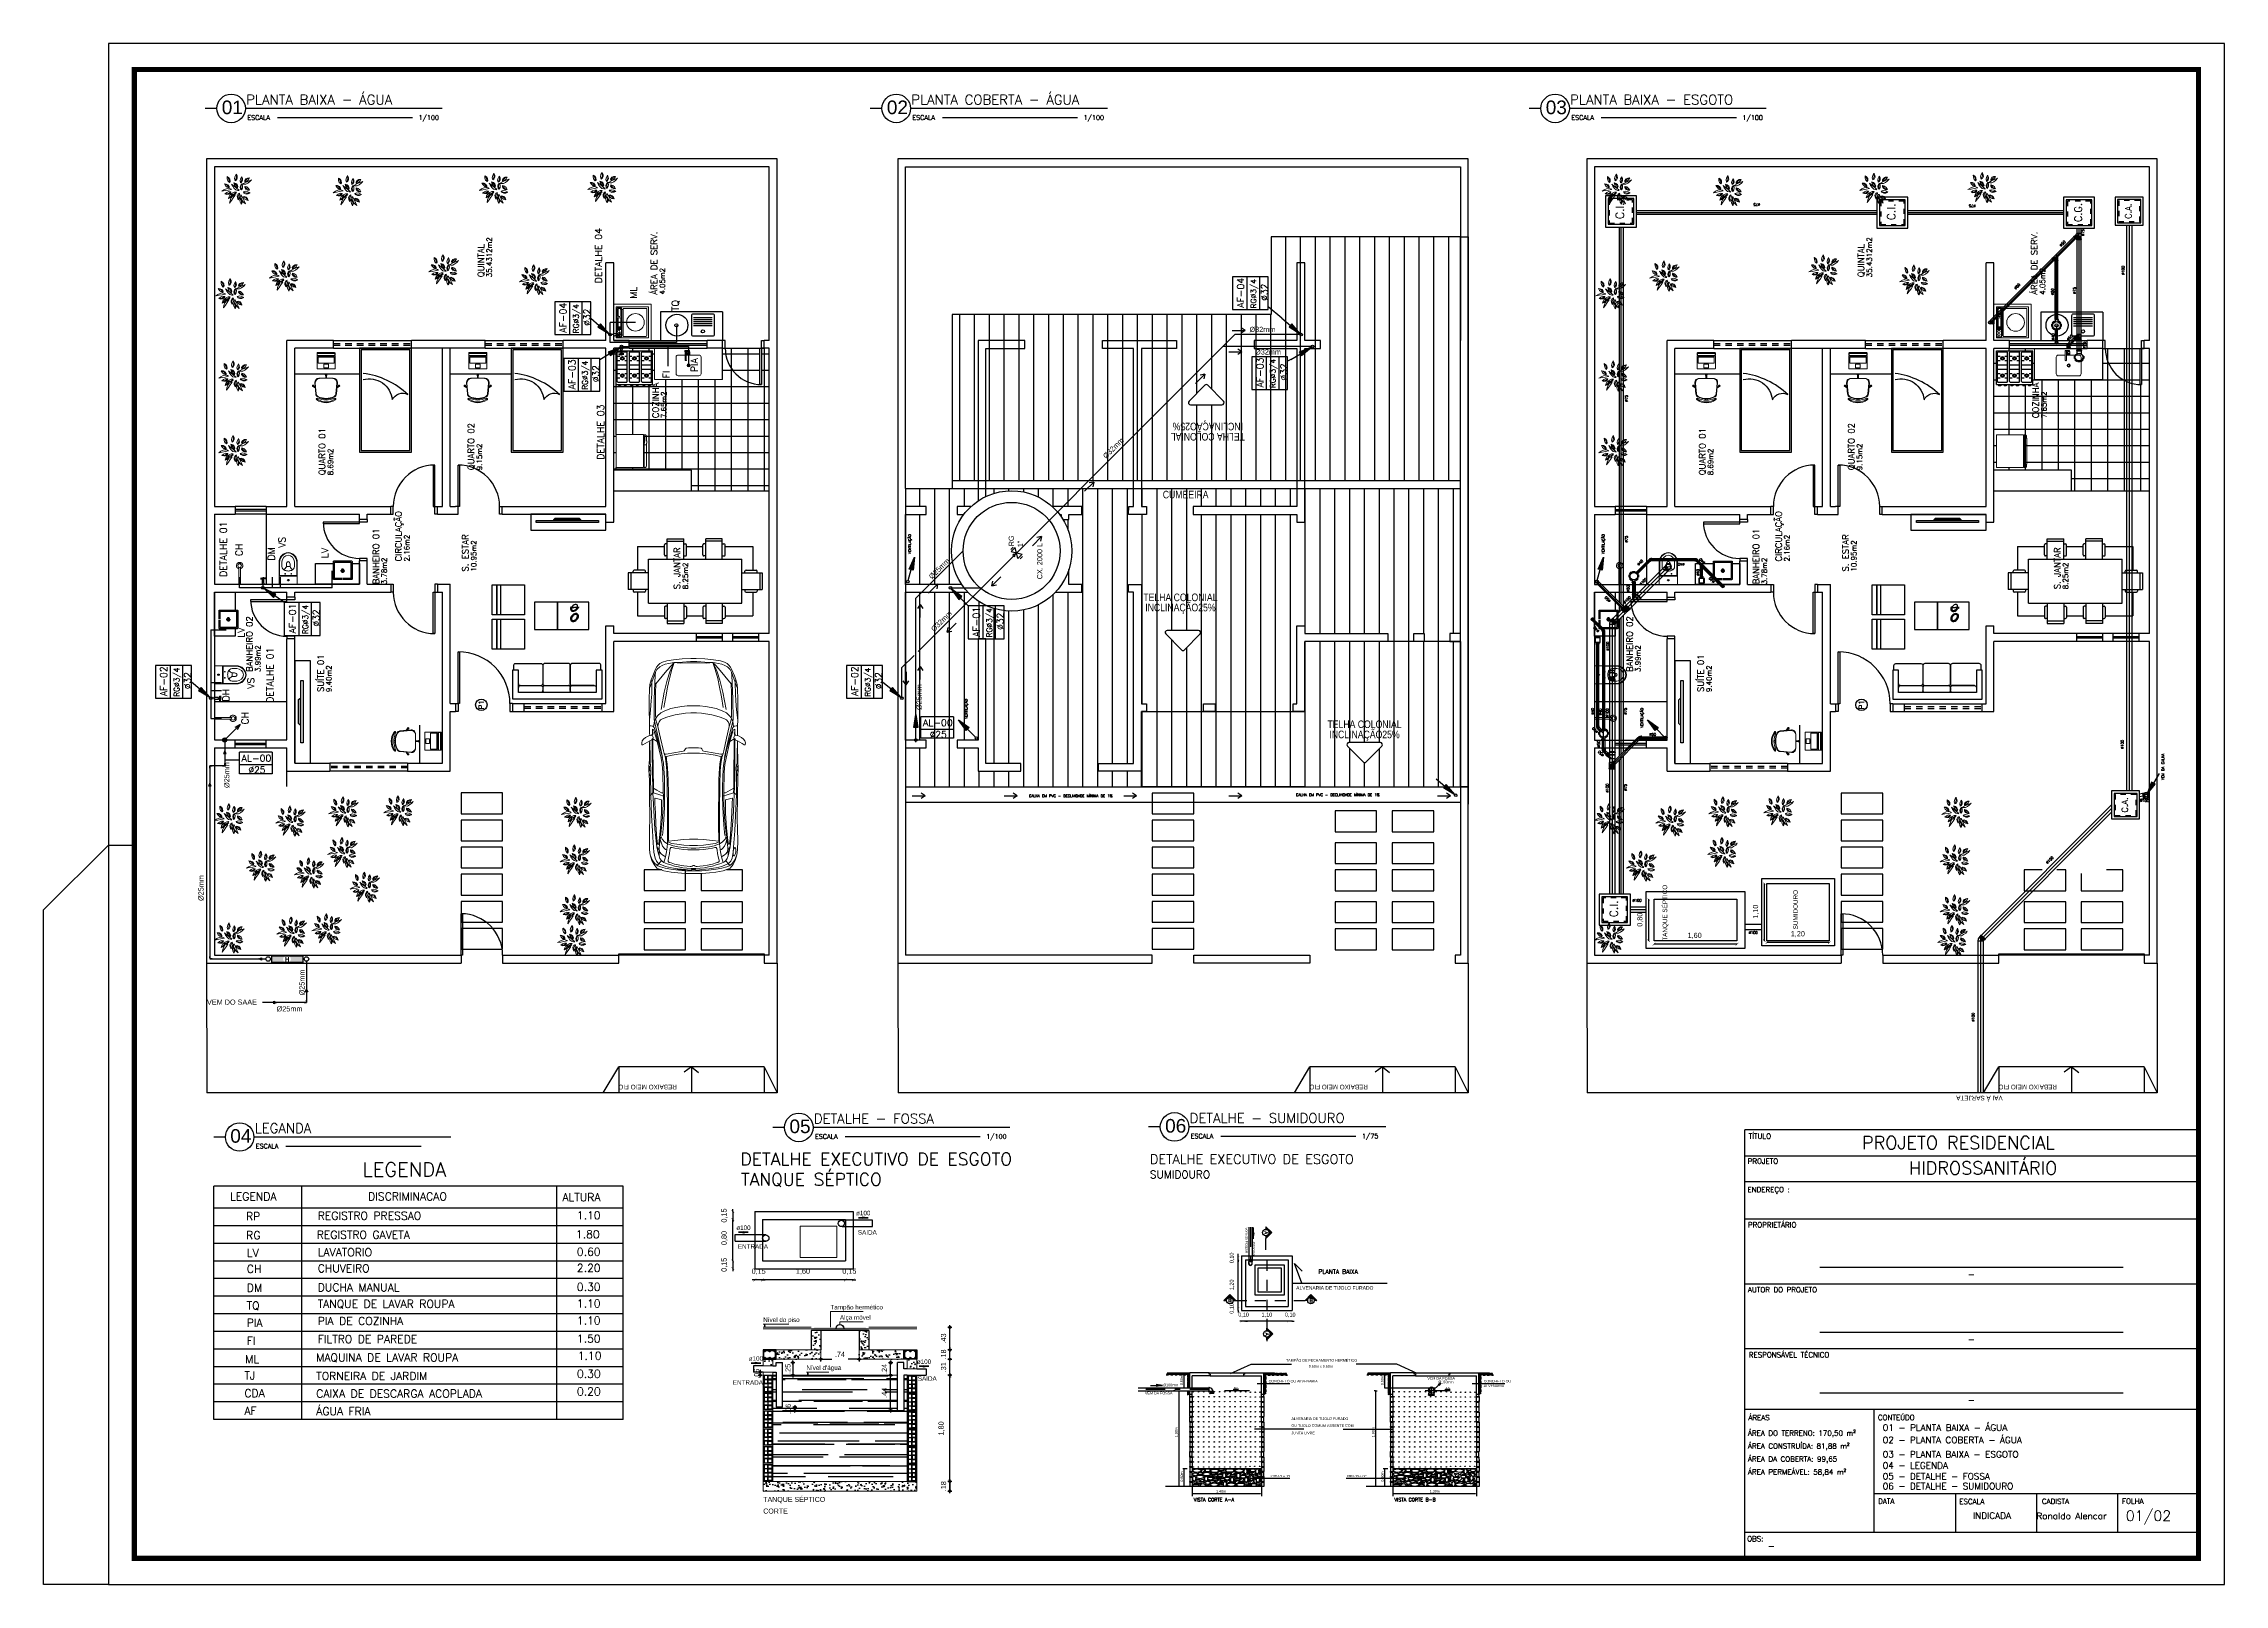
# Model space of a CAD drawing. Header units: millimetres. Extents: x -72 to 578, y 3 to 161.
# Drawn here: x 491.71 to 533.76, y 40.15 to 69.85 of the extents above; entities that cross this region are included whole.
import ezdxf
from ezdxf.enums import TextEntityAlignment as Align

# ---------------------------------------------------------------- set-up
doc = ezdxf.new("R2010")
doc.units = ezdxf.units.MM
for name, pattern in [('CENTER', [2, 1.25, -0.25, 0.25, -0.25]), ('CENTER2', [28.575, 19.05, -3.175, 3.175, -3.175]), ('CONTINU', [0]), ('DASHDOT', [1, 0.5, -0.25, 0, -0.25]), ('DOT2', [3.175, 0, -3.175]), ('HIDDEN', [0.375, 0.25, -0.125]), ('HIDDEN2', [0.1875, 0.125, -0.0625]), ('HIDDENX2', [0.75, 0.5, -0.25]), ('LS', [0.5, 0.25, -0.25])]:
    doc.linetypes.add(name, pattern=pattern)
doc.layers.get('0').update_dxf_attribs({"color": 3})
for name, color, linetype in [('-HIDRO', 8, 'Continuous'), ('a-pem-08', 8, 'Continuous'), ('a-pem-m', 6, 'Continuous'), ('A-PEN-B', 5, 'Continuous'), ('A-PEN-C', 4, 'Continuous'), ('A-PEN-W', 7, 'Continuous'), ('AF', 5, 'Continuous'), ('ALV', 5, 'Continuous'), ('AR-MOB', 252, 'Continuous'), ('ARQ_VISTA2', 2, 'Continuous'), ('CARIMBO', 2, 'Continuous'), ('CONEXAO_ESGOTO', 7, 'Continuous'), ('CONEXAO_ESGOTO_ES', 7, 'Continuous'), ('COTA', 7, 'Continuous'), ('COTAS', 7, 'Continuous'), ('COTAS01', 7, 'Continuous'), ('COZINHA', 6, 'Continuous'), ('CTA', 5, 'Continuous'), ('DETALLHES_CAIXAS', 6, 'Continuous'), ('DIVERSOS', 1, 'Continuous'), ('E-txt-g', 3, 'Continuous'), ('ESPECIFICAÇÃO02', 7, 'Continuous'), ('ESQUQDRIA', 2, 'Continuous'), ('GROSSA', 3, 'Continuous'), ('HID-TUBPRIMARIO', 5, 'Continuous'), ('HIDRO 01', 4, 'Continuous'), ('HIDROGRAFIA', 4, 'Continuous'), ('LAY-OUT03', 6, 'Continuous'), ('LAY-OUT04', 4, 'Continuous'), ('LAYER2', 5, 'Continuous'), ('LINHA_SIMETRIA', 1, 'LS'), ('NIVEIS', 1, 'Continuous'), ('Peças sanitárias', 1, 'Continuous'), ('PONTOS_ELETRICOS', 2, 'Continuous'), ('PORTAS', 2, 'Continuous'), ('Prumadas_L', 1, 'Continuous'), ('Prumadas_Q', 3, 'Continuous'), ('Prumadas_T', 2, 'Continuous'), ('SANHIDRO', 1, 'DASHDOT'), ('TEXT', 2, 'Continuous'), ('TEXTO', 6, 'Continuous'), ('Texto-Tubos', 7, 'Continuous'), ('TEXTO0', 7, 'Continuous'), ('TigreCad', 3, 'Continuous'), ('Tinterno', 9, 'Continuous'), ('TUBOS_ESGOTO', 5, 'Continuous'), ('txt_0', 7, 'Continuous'), ('txt_1', 7, 'Continuous'), ('TXT_2', 6, 'Continuous')]:
    doc.layers.add(name, color=color, linetype=linetype)
for name, color, linetype, lineweight in [('DI-Cortes', 1, 'Continuous', 30), ('DI-Cotas', 9, 'Continuous', 20), ('DI-Destaque', 6, 'Continuous', 30), ('DI-Detalhes', 1, 'Continuous', 30), ('DI-Eixos', 7, 'DOT2', 20), ('DI-Eixos @ 0.5', 7, 'DOT2', 20), ('DI-Níveis', 7, 'Continuous', 20), ('DI-Títulos', 3, 'Continuous', 30), ('E-Lay-9', 9, 'Continuous', 9), ('E-Txt-W', 7, 'Continuous', 20), ('TQ-Textos tubo', 2, 'Continuous', 20)]:
    doc.layers.add(name, color=color, linetype=linetype, lineweight=lineweight)
doc.styles.add('100-25', font='ROMANS.shx', dxfattribs={"height": 0.12})
doc.styles.add('ADITIVOCAD', font='romans.shx')
doc.styles.add('ARIAL', font='arial.ttf', dxfattribs={"height": 0.2})
doc.styles.add('CARIMBO_DADOS', font='arial.ttf', dxfattribs={"height": 0.1})
doc.styles.add('F2', font='ARIALN.TTF')
doc.styles.add('PADRAO_TXT', font='romans.shx')
doc.styles.add('R80', font='simplex.shx', dxfattribs={"height": 12})
doc.styles.add('REG60', font='romans.shx', dxfattribs={"width": 0.8, "height": 0.15})
doc.styles.add('REG80', font='romans.shx', dxfattribs={"width": 0.8, "height": 0.2})
doc.styles.add('ROMANS', font='romans__.ttf', dxfattribs={"height": 0.1})
doc.styles.get("Standard").update_dxf_attribs({"font": 'arial.ttf'})
doc.styles.add('TCTUBOS-TXT', font='txt.shx')
doc.dimstyles.new('COTAS_EXTERNAS', dxfattribs={"dimtxt": 0.1, "dimasz": 0.01, "dimexe": 0, "dimexo": 0, "dimgap": 0.07, "dimtad": 1, "dimzin": 5, "dimdsep": 46, "dimtxsty": 'CARIMBO_DADOS', "dimblk1": 'CIRCULOS', "dimblk2": 'CIRCULOS', "dimsah": 1, "dimcen": 0, "dimse1": 1, "dimse2": 1, "dimclrd": 8, "dimclre": 8, "dimclrt": 230, "dimadec": 0, "dimazin": 0, "dimtfac": 100, "dimtix": 1, "dimtmove": 2, "dimatfit": 3, "dimldrblk": 'CIRCULOS', "dimfxl": 1, "dimtolj": 1, "dimtzin": 5, "dimarcsym": 0})
doc.dimstyles.new('ISO-25', dxfattribs={"dimtxt": 0.1, "dimasz": 0.05, "dimexe": 1.25, "dimexo": 0.625, "dimgap": 0.1, "dimtad": 1, "dimzin": 1, "dimtxsty": 'Standard', "dimblk": 'ARCHTICK', "dimcen": 2.5, "dimse1": 1, "dimse2": 1, "dimazin": 3, "dimtfac": 1, "dimtmove": 0, "dimatfit": 3, "dimldrblk": 'ARCHTICK', "dimfxl": 1, "dimarcsym": 0})
doc.dimstyles.get("Standard").update_dxf_attribs({"dimtxt": 0.18, "dimasz": 0.18, "dimexe": 0.18, "dimexo": 0.0625, "dimgap": 0.09, "dimtad": 0, "dimtih": 1, "dimtoh": 1, "dimdec": 4, "dimzin": 0, "dimdsep": 46, "dimtxsty": 'Standard', "dimcen": 0.09, "dimadec": 0, "dimazin": 0, "dimtfac": 1, "dimtdec": 4, "dimtofl": 0, "dimtmove": 0, "dimatfit": 3, "dimfxl": 1, "dimtolj": 1, "dimtzin": 0, "dimarcsym": 0})
pattern_1 = [(270, (442.87977, 160.64963), (0.28575, -5e-17), [])]

# ---------------------------------------------------------------- blocks, each defined once
blk = doc.blocks.new('sc_codp')
at = {"layer": 'txt_0', "style": 'PADRAO_TXT'}
blk.add_attdef('CODIGO_PORTA', text='', height=1, dxfattribs=at).set_placement((0, 0), align=Align.MIDDLE)
blk = doc.blocks.new('A$C76E36590')
at = {"layer": 'AR-MOB', "color": 8}
blk.add_lwpolyline([(-0.442, -1.001), (-0.45, -1.001), (-0.476, -0.975), (-0.476, -0.513), (-0.45, -0.488), (-0.442, -0.488)], close=True, dxfattribs=at)
blk = doc.blocks.new('A$C118B4C87')
at = {"layer": 'COTAS01', "color": 8}
for p, q in [((0.717, 1.487), (0.181, 1.487)), ((0.181, 1.029), (0.181, 1.487)), ((1.46, 1.487), (1.143, 1.487)), ((2.404, 1.487), (1.885, 1.487)), ((2.404, 1.029), (2.404, 1.487)), ((0.181, 0.146), (0.181, 0.604)), ((2.404, 0.146), (2.404, 0.604)), ((0.717, 0.146), (0.181, 0.146)), ((1.46, 0.146), (1.143, 0.146)), ((2.404, 0.146), (1.885, 0.146))]:
    blk.add_line(p, q, dxfattribs=at)
blk.add_arc((1.123, 0.115), 0.02, 270, 0, dxfattribs=at)
at = {"layer": 'LAY-OUT03', "color": 8}
for p, q in [((0.717, 1.321), (0.717, 1.519)), ((0.77, 1.539), (0.737, 1.539)), ((0.77, 1.301), (0.737, 1.301)), ((0.77, 1.633), (1.09, 1.633)), ((0.77, 1.242), (0.77, 1.633)), ((0.77, 1.585), (1.09, 1.585)), ((1.09, 1.242), (1.09, 1.633)), ((1.09, 1.539), (1.123, 1.539)), ((1.09, 1.301), (1.123, 1.301)), ((1.143, 1.321), (1.143, 1.519)), ((1.46, 1.321), (1.46, 1.519)), ((1.512, 1.539), (1.48, 1.539)), ((1.512, 1.301), (1.48, 1.301)), ((1.833, 1.633), (1.512, 1.633)), ((1.512, 1.242), (1.512, 1.633)), ((1.833, 1.585), (1.512, 1.585)), ((1.833, 1.242), (1.833, 1.633)), ((1.833, 1.539), (1.865, 1.539)), ((1.833, 1.301), (1.865, 1.301)), ((1.885, 1.321), (1.885, 1.519)), ((0, 0.657), (0, 0.977)), ((0.391, 0.977), (0, 0.977)), ((0.048, 0.657), (0.048, 0.977)), ((0.095, 0.977), (0.095, 1.009)), ((0.312, 1.029), (0.115, 1.029)), ((0.332, 0.977), (0.332, 1.009)), ((2.193, 0.977), (2.584, 0.977)), ((2.252, 0.977), (2.252, 1.009)), ((2.272, 1.029), (2.47, 1.029)), ((2.49, 0.977), (2.49, 1.009)), ((2.536, 0.657), (2.536, 0.977)), ((2.584, 0.657), (2.584, 0.977)), ((0.391, 0.657), (0, 0.657)), ((0.095, 0.657), (0.095, 0.624)), ((0.312, 0.604), (0.115, 0.604)), ((0.332, 0.657), (0.332, 0.624)), ((2.193, 0.657), (2.584, 0.657)), ((2.252, 0.657), (2.252, 0.624)), ((2.272, 0.604), (2.47, 0.604)), ((2.49, 0.657), (2.49, 0.624)), ((0.717, 0.312), (0.717, 0.115)), ((0.77, 0.332), (0.737, 0.332)), ((0.77, 0.095), (0.737, 0.095)), ((0.77, 0.391), (0.77, 0)), ((0.77, 0.048), (1.09, 0.048)), ((0.77, 0), (1.09, 0)), ((1.09, 0.391), (1.09, 0)), ((1.09, 0.332), (1.123, 0.332)), ((1.09, 0.095), (1.123, 0.095)), ((1.143, 0.312), (1.143, 0.115)), ((1.46, 0.312), (1.46, 0.115)), ((1.512, 0.332), (1.48, 0.332)), ((1.512, 0.095), (1.48, 0.095)), ((1.512, 0.391), (1.512, 0)), ((1.833, 0.048), (1.512, 0.048)), ((1.833, 0), (1.512, 0)), ((1.833, 0.391), (1.833, 0)), ((1.833, 0.332), (1.865, 0.332)), ((1.833, 0.095), (1.865, 0.095)), ((1.885, 0.312), (1.885, 0.115))]:
    blk.add_line(p, q, dxfattribs=at)
for centre, start, end in [((0.737, 1.519), 90, 180), ((0.737, 1.321), 180, 270), ((1.123, 1.519), 360, 90), ((1.123, 1.321), 270, 0), ((1.48, 1.519), 90, 180), ((1.48, 1.321), 180, 270), ((1.865, 1.519), 360, 90), ((1.865, 1.321), 270, 0), ((0.115, 1.009), 90, 180), ((0.312, 1.009), 0, 90), ((2.272, 1.009), 90, 180), ((2.47, 1.009), 0, 90), ((0.115, 0.624), 180, 270), ((0.312, 0.624), 270, 360), ((2.272, 0.624), 180, 270), ((2.47, 0.624), 270, 360), ((0.737, 0.312), 90, 180), ((0.737, 0.115), 180, 270), ((1.123, 0.312), 0, 90), ((1.48, 0.312), 90, 180), ((1.48, 0.115), 180, 270), ((1.865, 0.312), 0, 90), ((1.865, 0.115), 270, 0)]:
    blk.add_arc(centre, 0.02, start, end, dxfattribs=at)
at = {"layer": 'LAY-OUT04', "color": 8}
for p, q in [((0.391, 1.242), (0.391, 0.391)), ((2.193, 1.242), (0.391, 1.242)), ((2.193, 1.242), (2.193, 0.391)), ((2.193, 0.391), (0.391, 0.391))]:
    blk.add_line(p, q, dxfattribs=at)
blk = doc.blocks.new('A$C429A2333')
at = {"layer": 'COTAS', "ltscale": 0.35, "rotation": 270}
blk.add_blockref('A$C118B4C87', (-1.487, 2.404), dxfattribs=at)
blk = doc.blocks.new('Fogão03_6')
at = {"layer": 'a-pem-m', "color": 8}
for p, q in [((-0.35, -0.65), (-0.35, 0)), ((-0.35, 0), (0.35, 0)), ((-0.35, 0), (0.35, 0)), ((-0.35, -0.65), (-0.35, 0)), ((-0.33, -0.59), (-0.33, -0.03)), ((-0.33, -0.59), (-0.33, -0.03)), ((-0.33, -0.103), (-0.28, -0.103)), ((-0.33, -0.103), (-0.28, -0.103)), ((-0.33, -0.186), (-0.28, -0.186)), ((-0.33, -0.186), (-0.28, -0.186)), ((-0.33, -0.269), (-0.137, -0.269)), ((-0.33, -0.269), (-0.137, -0.269)), ((-0.33, -0.351), (-0.137, -0.351)), ((-0.33, -0.351), (-0.137, -0.351)), ((-0.32, -0.02), (-0.147, -0.02)), ((-0.32, -0.02), (-0.147, -0.02)), ((-0.187, -0.103), (-0.137, -0.103)), ((-0.187, -0.103), (-0.137, -0.103)), ((-0.187, -0.186), (-0.137, -0.186)), ((-0.187, -0.186), (-0.137, -0.186)), ((-0.137, -0.59), (-0.137, -0.03)), ((-0.137, -0.59), (-0.137, -0.03)), ((-0.097, -0.59), (-0.097, -0.03)), ((-0.097, -0.59), (-0.097, -0.03)), ((-0.097, -0.103), (-0.047, -0.103)), ((-0.097, -0.103), (-0.047, -0.103)), ((-0.097, -0.186), (-0.047, -0.186)), ((-0.097, -0.186), (-0.047, -0.186)), ((-0.097, -0.269), (0.097, -0.269)), ((-0.097, -0.269), (0.097, -0.269)), ((-0.097, -0.351), (0.097, -0.351)), ((-0.097, -0.351), (0.097, -0.351)), ((-0.087, -0.02), (0.087, -0.02)), ((-0.087, -0.02), (0.087, -0.02)), ((0.047, -0.103), (0.097, -0.103)), ((0.047, -0.103), (0.097, -0.103)), ((0.047, -0.186), (0.097, -0.186)), ((0.047, -0.186), (0.097, -0.186)), ((0.097, -0.59), (0.097, -0.03)), ((0.097, -0.59), (0.097, -0.03)), ((0.137, -0.59), (0.137, -0.03)), ((0.137, -0.59), (0.137, -0.03)), ((0.137, -0.103), (0.187, -0.103)), ((0.137, -0.103), (0.187, -0.103)), ((0.137, -0.186), (0.187, -0.186)), ((0.137, -0.186), (0.187, -0.186)), ((0.137, -0.269), (0.33, -0.269)), ((0.137, -0.269), (0.33, -0.269)), ((0.137, -0.351), (0.33, -0.351)), ((0.137, -0.351), (0.33, -0.351)), ((0.147, -0.02), (0.32, -0.02)), ((0.147, -0.02), (0.32, -0.02)), ((0.28, -0.103), (0.33, -0.103)), ((0.28, -0.103), (0.33, -0.103)), ((0.28, -0.186), (0.33, -0.186)), ((0.28, -0.186), (0.33, -0.186)), ((0.33, -0.59), (0.33, -0.03)), ((0.33, -0.59), (0.33, -0.03)), ((0.35, -0.65), (0.35, 0)), ((0.35, -0.65), (0.35, 0)), ((-0.35, -0.65), (0.35, -0.65)), ((-0.35, -0.65), (0.35, -0.65)), ((-0.33, -0.434), (-0.28, -0.434)), ((-0.33, -0.434), (-0.28, -0.434)), ((-0.33, -0.517), (-0.28, -0.517)), ((-0.33, -0.517), (-0.28, -0.517)), ((-0.32, -0.6), (-0.147, -0.6)), ((-0.32, -0.6), (-0.147, -0.6)), ((-0.307, -0.65), (-0.307, -0.67)), ((-0.307, -0.65), (-0.307, -0.67)), ((-0.267, -0.66), (-0.307, -0.66)), ((-0.267, -0.66), (-0.307, -0.66)), ((-0.267, -0.67), (-0.307, -0.67)), ((-0.267, -0.67), (-0.307, -0.67)), ((-0.267, -0.65), (-0.267, -0.67)), ((-0.267, -0.65), (-0.267, -0.67)), ((-0.2, -0.65), (-0.2, -0.67)), ((-0.2, -0.65), (-0.2, -0.67)), ((-0.16, -0.66), (-0.2, -0.66)), ((-0.16, -0.66), (-0.2, -0.66)), ((-0.16, -0.67), (-0.2, -0.67)), ((-0.16, -0.67), (-0.2, -0.67)), ((-0.187, -0.434), (-0.137, -0.434)), ((-0.187, -0.434), (-0.137, -0.434)), ((-0.187, -0.517), (-0.137, -0.517)), ((-0.187, -0.517), (-0.137, -0.517)), ((-0.16, -0.65), (-0.16, -0.67)), ((-0.16, -0.65), (-0.16, -0.67)), ((-0.097, -0.434), (-0.047, -0.434)), ((-0.097, -0.434), (-0.047, -0.434)), ((-0.097, -0.517), (-0.047, -0.517)), ((-0.097, -0.517), (-0.047, -0.517)), ((-0.087, -0.6), (0.087, -0.6)), ((-0.087, -0.6), (0.087, -0.6)), ((-0.073, -0.65), (-0.073, -0.67)), ((-0.073, -0.65), (-0.073, -0.67)), ((-0.034, -0.66), (-0.073, -0.66)), ((-0.034, -0.66), (-0.073, -0.66)), ((-0.034, -0.67), (-0.073, -0.67)), ((-0.034, -0.67), (-0.073, -0.67)), ((-0.034, -0.65), (-0.034, -0.67)), ((-0.034, -0.65), (-0.034, -0.67)), ((0.034, -0.65), (0.034, -0.67)), ((0.034, -0.65), (0.034, -0.67)), ((0.073, -0.66), (0.034, -0.66)), ((0.073, -0.66), (0.034, -0.66)), ((0.073, -0.67), (0.034, -0.67)), ((0.073, -0.67), (0.034, -0.67)), ((0.047, -0.434), (0.097, -0.434)), ((0.047, -0.434), (0.097, -0.434)), ((0.047, -0.517), (0.097, -0.517)), ((0.047, -0.517), (0.097, -0.517)), ((0.073, -0.65), (0.073, -0.67)), ((0.073, -0.65), (0.073, -0.67)), ((0.137, -0.434), (0.187, -0.434)), ((0.137, -0.434), (0.187, -0.434)), ((0.137, -0.517), (0.187, -0.517)), ((0.137, -0.517), (0.187, -0.517)), ((0.147, -0.6), (0.32, -0.6)), ((0.147, -0.6), (0.32, -0.6)), ((0.16, -0.65), (0.16, -0.67)), ((0.16, -0.65), (0.16, -0.67)), ((0.2, -0.66), (0.16, -0.66)), ((0.2, -0.66), (0.16, -0.66)), ((0.2, -0.67), (0.16, -0.67)), ((0.2, -0.67), (0.16, -0.67)), ((0.2, -0.65), (0.2, -0.67)), ((0.2, -0.65), (0.2, -0.67)), ((0.267, -0.65), (0.267, -0.67)), ((0.267, -0.65), (0.267, -0.67)), ((0.307, -0.66), (0.267, -0.66)), ((0.307, -0.66), (0.267, -0.66)), ((0.307, -0.67), (0.267, -0.67)), ((0.307, -0.67), (0.267, -0.67)), ((0.28, -0.434), (0.33, -0.434)), ((0.28, -0.434), (0.33, -0.434)), ((0.28, -0.517), (0.33, -0.517)), ((0.28, -0.517), (0.33, -0.517)), ((0.307, -0.65), (0.307, -0.67)), ((0.307, -0.65), (0.307, -0.67))]:
    blk.add_line(p, q, dxfattribs=at)
for centre, radius in [((-0.233, -0.144), 0.0341), ((-0.233, -0.144), 0.0341), ((-0.233, -0.144), 0.02), ((-0.233, -0.144), 0.02), ((0, -0.144), 0.0341), ((0, -0.144), 0.0341), ((0, -0.144), 0.02), ((0, -0.144), 0.02), ((0.233, -0.144), 0.0341), ((0.233, -0.144), 0.0341), ((0.233, -0.144), 0.02), ((0.233, -0.144), 0.02), ((-0.233, -0.476), 0.0341), ((-0.233, -0.476), 0.0341), ((-0.233, -0.476), 0.02), ((-0.233, -0.476), 0.02), ((0, -0.476), 0.0341), ((0, -0.476), 0.0341), ((0, -0.476), 0.02), ((0, -0.476), 0.02), ((0.233, -0.476), 0.0341), ((0.233, -0.476), 0.0341), ((0.233, -0.476), 0.02), ((0.233, -0.476), 0.02)]:
    blk.add_circle(centre, radius, dxfattribs=at)
for centre, start, end in [((-0.32, -0.03), 89.9995, 179.9996), ((-0.32, -0.03), 89.9995, 179.9996), ((-0.147, -0.03), 359.9996, 89.9995), ((-0.147, -0.03), 359.9996, 89.9995), ((-0.087, -0.03), 89.9995, 179.9996), ((-0.087, -0.03), 89.9995, 179.9996), ((0.087, -0.03), 359.9996, 89.9995), ((0.087, -0.03), 359.9996, 89.9995), ((0.147, -0.03), 89.9995, 179.9996), ((0.147, -0.03), 89.9995, 179.9996), ((0.32, -0.03), 359.9996, 89.9995), ((0.32, -0.03), 359.9996, 89.9995), ((-0.32, -0.59), 179.9996, 269.9995), ((-0.32, -0.59), 179.9996, 269.9995), ((-0.147, -0.59), 269.9995, 359.9996), ((-0.147, -0.59), 269.9995, 359.9996), ((-0.087, -0.59), 179.9996, 269.9995), ((-0.087, -0.59), 179.9996, 269.9995), ((0.087, -0.59), 269.9995, 359.9996), ((0.087, -0.59), 269.9995, 359.9996), ((0.147, -0.59), 179.9996, 269.9995), ((0.147, -0.59), 179.9996, 269.9995), ((0.32, -0.59), 269.9995, 359.9996), ((0.32, -0.59), 269.9995, 359.9996)]:
    blk.add_arc(centre, 0.01, start, end, dxfattribs=at)
blk = doc.blocks.new('A$C41E35AE6')
at = {"layer": 'COZINHA', "linetype": 'Continuous', "rotation": 180}
blk.add_blockref('Fogão03_6', (-0.35, 0), dxfattribs=at)
blk = doc.blocks.new('GELAD-VS')
at = {"color": 8}
blk.add_line((-0.096, -0.313), (-0.096, -0.315), dxfattribs=at)
for points in [[(-0.295, 0.27), (0.34, 0.27)], [(-0.295, 0.27), (-0.295, -0.252)], [(0.34, 0.27), (0.34, -0.252)], [(-0.295, -0.252), (0.34, -0.252)], [(-0.292, -0.267), (-0.292, -0.286), (-0.291, -0.29), (-0.291, -0.294), (-0.289, -0.298), (-0.286, -0.301), (-0.283, -0.304), (-0.28, -0.306), (-0.276, -0.308), (-0.272, -0.309), (-0.269, -0.309), (-0.265, -0.31), (-0.261, -0.31), (-0.258, -0.31), (-0.254, -0.311), (-0.251, -0.311), (-0.247, -0.312), (-0.243, -0.312), (-0.24, -0.312), (-0.236, -0.313), (-0.232, -0.313), (-0.228, -0.313), (-0.225, -0.314), (-0.221, -0.314), (-0.218, -0.314), (-0.214, -0.315), (-0.21, -0.315), (-0.206, -0.315), (-0.203, -0.315), (-0.199, -0.315), (-0.196, -0.315), (-0.192, -0.316), (-0.188, -0.316), (-0.184, -0.316), (-0.181, -0.316), (-0.177, -0.316), (-0.174, -0.316), (-0.17, -0.317), (-0.166, -0.317), (-0.162, -0.317), (-0.159, -0.317), (-0.155, -0.317), (-0.151, -0.317), (-0.148, -0.317), (-0.144, -0.317), (-0.14, -0.317), (-0.137, -0.317), (-0.133, -0.317), (-0.129, -0.316), (-0.126, -0.316), (-0.122, -0.316), (-0.118, -0.316), (-0.115, -0.316), (-0.111, -0.316), (-0.107, -0.315), (-0.104, -0.315), (-0.1, -0.315), (-0.096, -0.315)], [(-0.29, -0.265), (-0.29, -0.265), (-0.29, -0.265), (-0.29, -0.265), (-0.29, -0.265), (-0.29, -0.265), (-0.29, -0.265), (-0.291, -0.265), (-0.291, -0.265), (-0.291, -0.266), (-0.291, -0.266), (-0.291, -0.266), (-0.291, -0.266), (-0.291, -0.266), (-0.291, -0.266), (-0.291, -0.267)], [(-0.124, -0.265), (-0.29, -0.265)], [(-0.286, -0.252), (-0.286, -0.265)], [(-0.264, -0.265), (-0.264, -0.265), (-0.264, -0.265), (-0.264, -0.265), (-0.264, -0.265), (-0.264, -0.265), (-0.264, -0.265), (-0.264, -0.265), (-0.264, -0.265)], [(-0.262, -0.267), (-0.262, -0.266), (-0.262, -0.266), (-0.262, -0.266), (-0.262, -0.266), (-0.262, -0.266), (-0.262, -0.266), (-0.262, -0.265), (-0.263, -0.265), (-0.263, -0.265), (-0.263, -0.265), (-0.264, -0.265), (-0.264, -0.265)], [(-0.262, -0.267), (-0.262, -0.269)], [(-0.249, -0.283), (-0.251, -0.282), (-0.254, -0.281), (-0.256, -0.28), (-0.258, -0.278), (-0.26, -0.276), (-0.261, -0.274), (-0.262, -0.271), (-0.262, -0.269)], [(-0.112, -0.265), (-0.146, -0.275), (-0.18, -0.281), (-0.215, -0.284), (-0.249, -0.283)], [(-0.124, -0.265), (-0.122, -0.265), (-0.121, -0.265), (-0.119, -0.265), (-0.119, -0.265), (-0.118, -0.265)], [(-0.121, -0.265), (-0.122, -0.265)], [(-0.118, -0.265), (-0.118, -0.265)], [(-0.112, -0.265), (-0.113, -0.265), (-0.113, -0.265), (-0.113, -0.265), (-0.114, -0.265), (-0.114, -0.265), (-0.114, -0.265), (-0.115, -0.265), (-0.116, -0.265), (-0.116, -0.265), (-0.117, -0.265), (-0.118, -0.265), (-0.118, -0.265)], [(-0.118, -0.265), (-0.118, -0.265)], [(-0.112, -0.265), (-0.096, -0.265)], [(-0.097, -0.265), (-0.112, -0.265), (-0.112, -0.265), (-0.112, -0.265), (-0.112, -0.265), (-0.112, -0.265)], [(-0.097, -0.265), (-0.097, -0.265), (-0.097, -0.265), (-0.097, -0.265), (-0.097, -0.265), (-0.097, -0.265), (-0.097, -0.265), (-0.097, -0.265), (-0.097, -0.265), (-0.097, -0.265), (-0.097, -0.265), (-0.097, -0.265), (-0.097, -0.265)], [(-0.096, -0.265), (0.34, -0.265)], [(-0.096, -0.265), (-0.096, -0.265), (-0.096, -0.265), (-0.096, -0.265), (-0.096, -0.266)], [(-0.096, -0.265), (-0.096, -0.266)], [(-0.096, -0.265), (-0.096, -0.309)], [(-0.096, -0.265), (-0.096, -0.314), (-0.096, -0.309)], [(-0.096, -0.266), (-0.096, -0.308)], [(-0.096, -0.267), (-0.096, -0.267)], [(-0.096, -0.308), (-0.096, -0.308), (-0.096, -0.308)], [(-0.096, -0.311), (-0.096, -0.311), (-0.096, -0.311), (-0.096, -0.311), (-0.096, -0.311), (-0.096, -0.31), (-0.096, -0.31), (-0.096, -0.31), (-0.096, -0.31), (-0.096, -0.31), (-0.096, -0.31), (-0.096, -0.309), (-0.096, -0.309), (-0.096, -0.309), (-0.096, -0.308), (-0.096, -0.308)], [(-0.096, -0.309), (-0.096, -0.31)], [(-0.096, -0.31), (-0.096, -0.311)], [(-0.096, -0.311), (-0.096, -0.311)], [(-0.096, -0.311), (-0.096, -0.314)], [(-0.096, -0.312), (-0.096, -0.312)], [(-0.096, -0.313), (-0.096, -0.313)], [(-0.08, -0.314), (-0.084, -0.314), (-0.096, -0.314), (-0.096, -0.314)], [(-0.066, -0.314), (-0.071, -0.314), (-0.08, -0.314)], [(-0.066, -0.265), (-0.066, -0.265), (-0.066, -0.265), (-0.066, -0.265), (-0.066, -0.265), (-0.066, -0.265), (-0.066, -0.265), (-0.066, -0.265), (-0.066, -0.265), (-0.066, -0.265), (-0.066, -0.265), (-0.066, -0.265), (-0.066, -0.265), (-0.066, -0.265), (-0.066, -0.265), (-0.066, -0.265), (-0.066, -0.265), (-0.066, -0.265), (-0.066, -0.265), (-0.066, -0.265), (-0.066, -0.265)], [(-0.066, -0.314), (0.245, -0.315)], [(0.158, -0.265), (0.142, -0.265)], [(0.142, -0.265), (0.158, -0.265), (0.158, -0.265), (0.158, -0.265), (0.158, -0.265), (0.158, -0.265)], [(0.158, -0.265), (0.158, -0.265), (0.159, -0.265), (0.159, -0.265), (0.159, -0.265), (0.16, -0.265), (0.16, -0.265), (0.161, -0.265), (0.161, -0.265), (0.162, -0.265), (0.163, -0.265), (0.164, -0.265), (0.164, -0.265)], [(0.164, -0.265), (0.164, -0.265)], [(0.164, -0.265), (0.164, -0.265)], [(0.169, -0.265), (0.168, -0.265), (0.167, -0.265), (0.165, -0.265), (0.165, -0.265), (0.164, -0.265)], [(0.167, -0.265), (0.168, -0.265)], [(0.169, -0.265), (0.336, -0.265)], [(0.219, -0.316), (0.219, -0.316)], [(0.227, -0.316), (0.227, -0.316)], [(0.318, -0.309), (0.315, -0.309), (0.311, -0.31), (0.307, -0.31), (0.304, -0.31), (0.3, -0.311), (0.296, -0.311), (0.292, -0.312), (0.289, -0.312), (0.286, -0.312), (0.282, -0.313), (0.278, -0.313), (0.274, -0.313), (0.27, -0.314), (0.267, -0.314), (0.263, -0.314), (0.26, -0.315), (0.256, -0.315), (0.252, -0.315), (0.249, -0.315), (0.245, -0.315)], [(0.309, -0.265), (0.309, -0.265), (0.309, -0.265), (0.309, -0.265), (0.309, -0.265), (0.309, -0.265), (0.309, -0.265)], [(0.338, -0.286), (0.337, -0.29), (0.336, -0.294), (0.335, -0.298), (0.332, -0.301), (0.329, -0.304), (0.325, -0.306), (0.322, -0.308), (0.318, -0.309)], [(0.332, -0.252), (0.332, -0.265)], [(0.338, -0.266), (0.338, -0.266), (0.338, -0.266), (0.338, -0.266), (0.338, -0.266), (0.338, -0.266), (0.338, -0.266), (0.338, -0.266), (0.337, -0.265), (0.337, -0.265), (0.336, -0.265), (0.336, -0.265), (0.336, -0.265), (0.336, -0.265), (0.336, -0.265), (0.336, -0.265)], [(0.338, -0.267), (0.338, -0.286)]]:
    blk.add_lwpolyline(points, dxfattribs=at)
blk = doc.blocks.new('A$C2C1E45B8')
at = {"layer": 'E-Lay-9', "xscale": -1, "rotation": 180}
blk.add_blockref('GELAD-VS', (-0.34, 0.27), dxfattribs=at)
blk = doc.blocks.new('A$C2281729D')
at = {"color": 8}
blk.add_line((0, 0.6), (0, 0), dxfattribs=at)
at = {"layer": 'E-Lay-9', "color": 8}
for p, q in [((0, 0.6), (1.313, 0.6)), ((1.313, 0), (1.313, 0.6)), ((0.701, 0.071), (0.68, 0.071))]:
    blk.add_line(p, q, dxfattribs=at)
for points in [[(0.721, 0.13), (0.856, 0.13, 0.414214), (0.896, 0.17), (0.896, 0.49, 0.414214), (0.856, 0.53), (0.456, 0.53, 0.414214), (0.416, 0.49), (0.416, 0.17, 0.414214), (0.456, 0.13), (0.649, 0.13)], [(0.631, 0.113), (0.631, 0.076, 0.133256), (0.633, 0.069, 0.106756), (0.638, 0.063, 0.082828), (0.646, 0.059, 0.071352), (0.656, 0.058, 0.071352), (0.666, 0.059, 0.082828), (0.674, 0.063, 0.106756), (0.679, 0.069, 0.133256), (0.681, 0.076), (0.681, 0.113)], [(0.639, 0.063), (0.639, 0.056, 0.546464), (0.663, 0.04, -0.10784), (0.668, 0.041), (0.711, 0.041)], [(0.663, 0.04, 0.293273), (0.674, 0.056), (0.674, 0.063)], [(0.666, 0.13), (0.701, 0.13, 0.414214)]]:
    blk.add_lwpolyline(points, format="xyb", dxfattribs=at)
for points in [[(0.681, 0.113, 0.133256), (0.679, 0.12, 0.106756), (0.674, 0.126, 0.082828), (0.666, 0.129, 0.071352), (0.656, 0.131, 0.071352), (0.646, 0.129, 0.082828), (0.638, 0.126, 0.106756), (0.633, 0.12, 0.133256), (0.631, 0.113, 0.133256), (0.633, 0.107, 0.106756), (0.638, 0.101, 0.082828), (0.646, 0.097, 0.071352), (0.656, 0.095, 0.071352), (0.666, 0.097, 0.082828), (0.674, 0.101, 0.106756), (0.679, 0.107, 0.133256)], [(0.649, 0.121, 0.133256), (0.649, 0.119, 0.106756), (0.651, 0.117, 0.082828), (0.653, 0.116, 0.071352), (0.656, 0.115, 0.071352), (0.659, 0.116, 0.082828), (0.661, 0.117, 0.106756), (0.663, 0.119, 0.133256), (0.664, 0.121, 0.133256), (0.663, 0.123, 0.106756), (0.661, 0.124, 0.082828), (0.659, 0.125, 0.071352), (0.656, 0.126, 0.071352), (0.653, 0.125, 0.082828), (0.651, 0.124, 0.106756), (0.649, 0.123, 0.133256)], [(0.721, 0.056), (0.721, 0.226, 1), (0.701, 0.226), (0.701, 0.056, 1)]]:
    blk.add_lwpolyline(points, format="xyb", close=True, dxfattribs=at)
for radius in [0.03, 0.0175]:
    blk.add_circle((0.656, 0.33), radius, dxfattribs=at)
for centre, radius, start, end in [((0.656, 0.056), 0.035, 25.3769, 44.4153), ((0.711, 0.056), 0.015, 131.8103, 48.1897), ((0.711, 0.226), 0.0125, 323.1301, 216.8699)]:
    blk.add_arc(centre, radius, start, end, dxfattribs=at)
blk = doc.blocks.new('A$C656368A0')
at = {"layer": 'COTAS01', "color": 8}
for p, q in [((0, 1.196), (0, 0)), ((0, 1.196), (0.55, 1.196)), ((0.11, 0.997), (0.11, 0.635)), ((0.15, 0.997), (0.15, 0.635)), ((0.19, 0.997), (0.19, 0.635)), ((0.23, 0.997), (0.23, 0.635)), ((0.27, 0.997), (0.27, 0.635)), ((0, 0), (0.55, 0))]:
    blk.add_line(p, q, dxfattribs=at)
for centre in [(0.374, 0.816), (0.259, 0.305)]:
    blk.add_circle(centre, 0.0307, dxfattribs=at)
at = {"layer": 'ESPECIFICAÇÃO02', "color": 8}
blk.add_lwpolyline([(0.466, 0.633, -0.414214), (0.436, 0.603), (0.065, 0.603, -0.414214), (0.035, 0.633), (0.035, 1.003, -0.414214), (0.065, 1.033), (0.436, 1.033, -0.414214), (0.466, 1.003)], format="xyb", close=True, dxfattribs=at)
blk.add_circle((0.254, 0.315), 0.212, dxfattribs=at)
blk = doc.blocks.new('A$C00884CEF')
at = {"layer": 'COTAS', "ltscale": 0.35, "rotation": 270}
blk.add_blockref('A$C656368A0', (-1.196, 0.55), dxfattribs=at)
blk = doc.blocks.new('Maquina de Lavar')
at = {"layer": 'E-Lay-9', "color": 8}
for p, q in [((0.3, 0), (-0.3, 0)), ((-0.3, 0), (-0.3, -0.62)), ((-0.08, -0.01), (-0.28, -0.01)), ((-0.28, -0.01), (-0.28, -0.1)), ((0.28, -0.1), (-0.28, -0.1)), ((0.27, -0.13), (-0.27, -0.13)), ((-0.27, -0.13), (-0.27, -0.57)), ((0.25, -0.11), (-0.25, -0.11)), ((-0.25, -0.11), (-0.25, -0.13)), ((-0.136, -0.085), (-0.136, -0.01)), ((-0.086, -0.025), (-0.136, -0.025)), ((-0.086, -0.04), (-0.136, -0.04)), ((-0.086, -0.055), (-0.136, -0.055)), ((-0.086, -0.07), (-0.136, -0.07)), ((0.085, -0.085), (-0.136, -0.085)), ((-0.086, -0.085), (-0.086, -0.01)), ((-0.08, -0.01), (-0.08, -0.02)), ((0.28, -0.02), (-0.08, -0.02)), ((0.085, -0.035), (-0.065, -0.035)), ((0.085, -0.085), (0.085, -0.035)), ((0.115, -0.07), (0.115, -0.05)), ((0.25, -0.035), (0.13, -0.035)), ((0.25, -0.085), (0.13, -0.085)), ((0.25, -0.13), (0.25, -0.11)), ((0.265, -0.07), (0.265, -0.05)), ((0.27, -0.57), (0.27, -0.13)), ((0.28, -0.1), (0.28, -0.02)), ((0.3, -0.62), (0.3, 0)), ((-0.3, -0.62), (0.3, -0.62)), ((-0.25, -0.59), (0.25, -0.59))]:
    blk.add_line(p, q, dxfattribs=at)
for centre, radius in [((-0.237, -0.048), 0.0227), ((-0.174, -0.048), 0.0227), ((0, -0.37), 0.17)]:
    blk.add_circle(centre, radius, dxfattribs=at)
for centre, radius, start, end in [((-0.065, -0.02), 0.015, 180, 270), ((0.13, -0.05), 0.015, 90, 180), ((0.13, -0.07), 0.015, 180, 270), ((0.25, -0.05), 0.015, 360, 90), ((0.25, -0.07), 0.015, 270, 360), ((-0.25, -0.57), 0.02, 180, 270), ((0.25, -0.57), 0.02, 270, 360)]:
    blk.add_arc(centre, radius, start, end, dxfattribs=at)
blk = doc.blocks.new('A$C32E43155')
at = {"layer": 'E-Lay-9', "color": 8}
blk.add_lwpolyline([(-0.7, 0), (0, 0), (0, -0.72), (-0.7, -0.72)], close=True, dxfattribs=at)
at = {"layer": 'E-Lay-9', "rotation": 180}
blk.add_blockref('Maquina de Lavar', (-0.35, -0.67), dxfattribs=at)
blk = doc.blocks.new('Cadeira')
at = {"layer": 'E-Lay-9', "color": 8}
for p, q in [((-0.139, 0), (0.139, 0)), ((-0.009, 0.054), (-0.009, 0.077)), ((-0.008, 0), (-0.008, 0.043)), ((-0.008, 0.043), (-0.006, 0.043)), ((0.006, 0.043), (0.007, 0.043)), ((0.007, 0), (0.007, 0.043)), ((0.01, 0.054), (0.01, 0.077)), ((-0.25, -0.159), (-0.265, -0.141)), ((-0.236, -0.147), (-0.251, -0.129)), ((-0.24, -0.165), (-0.241, -0.166)), ((-0.213, -0.185), (-0.241, -0.166)), ((-0.23, -0.156), (-0.231, -0.158)), ((-0.214, -0.162), (-0.23, -0.156)), ((-0.219, -0.084), (-0.2, -0.302)), ((-0.209, -0.094), (-0.19, -0.298)), ((-0.017, -0.396), (-0.017, -0.42)), ((0.017, -0.396), (0.017, -0.42)), ((0.209, -0.094), (0.19, -0.298)), ((0.219, -0.084), (0.2, -0.302)), ((0.213, -0.185), (0.241, -0.166)), ((0.214, -0.162), (0.23, -0.156)), ((0.23, -0.156), (0.231, -0.158)), ((0.236, -0.147), (0.251, -0.129)), ((0.24, -0.165), (0.241, -0.166)), ((0.25, -0.159), (0.265, -0.141))]:
    blk.add_line(p, q, dxfattribs=at)
blk.add_lwpolyline([(0.163, -0.381, -0.237888), (-0.163, -0.381, 0.605717), (-0.174, -0.395, 0.122717), (-0.17, -0.4, 0.323529), (0.17, -0.4, 0.122717), (0.174, -0.395, 0.605717)], format="xyb", close=True, dxfattribs=at)
for centre in [(0, 0.047), (-0.238, -0.158), (0.238, -0.158)]:
    blk.add_circle(centre, 0.005, dxfattribs=at)
for centre, radius, start, end in [((-0.139, -0.08), 0.08, 90, 182.5692), ((0, 0.065), 0.015, 281.6334, 257.4537), ((0, 0.048), 0.0075, 221.8103, 318.1897), ((0.139, -0.08), 0.08, 357.4308, 90), ((-0.25, -0.144), 0.015, 322.5463, 298.3666), ((-0.239, -0.157), 0.0075, 261.8103, 358.1897), ((-0.12, -0.089), 0.0887, 95.5925, 183.2522), ((-0.13, -0.296), 0.07, 185.1212, 243.6047), ((-0.12, -0.292), 0.07, 185.2999, 245.7361), ((-0.182, -0.396), 0.00782, 29.8109, 225.3255), ((-0.163, -0.39), 0.0275, 205.1455, 233.4571), ((0, -0.165), 0.305, 234.1238, 305.8762), ((-0.163, -0.39), 0.0125, 205.1455, 233.1301), ((0, -0.034), 0.362, 243.6047, 296.3953), ((0, -0.025), 0.362, 245.7361, 294.2639), ((0.12, -0.089), 0.0887, 356.7478, 84.4075), ((0.12, -0.292), 0.07, 294.2639, 354.7001), ((0.13, -0.296), 0.07, 296.3953, 354.8788), ((0.182, -0.396), 0.00782, 314.6745, 150.1891), ((0.163, -0.39), 0.0275, 306.5429, 334.8545), ((0.239, -0.157), 0.0075, 181.8103, 278.1897), ((0.25, -0.144), 0.015, 241.6334, 217.4537)]:
    blk.add_arc(centre, radius, start, end, dxfattribs=at)
blk = doc.blocks.new('Notebook')
at = {"layer": 'E-Lay-9', "color": 8}
for p, q in [((-0.175, 0.305), (-0.175, 0.3)), ((-0.175, 0.3), (-0.175, 0.265)), ((0.165, 0.315), (-0.165, 0.315)), ((-0.165, 0.255), (0.165, 0.255)), ((0.175, 0.3), (0.175, 0.305)), ((0.175, 0.265), (0.175, 0.3))]:
    blk.add_line(p, q, dxfattribs=at)
for points in [[(-0.165, 0), (0.165, 0, 0.414214), (0.175, 0.01), (0.175, 0.24, 0.414214), (0.165, 0.25), (-0.165, 0.25, 0.414214), (-0.175, 0.24), (-0.175, 0.01, 0.414214)], [(-0.165, 0.26), (0.165, 0.26, 0.414214), (0.17, 0.265), (0.17, 0.295, 0.414214), (0.165, 0.3), (-0.165, 0.3, 0.414214), (-0.17, 0.295), (-0.17, 0.265, 0.414214)]]:
    blk.add_lwpolyline(points, format="xyb", close=True, dxfattribs=at)
for points in [[(-0.155, 0.11), (0.155, 0.11), (0.155, 0.23), (-0.155, 0.23)], [(-0.105, 0.25), (-0.145, 0.25), (-0.145, 0.255), (-0.105, 0.255)], [(-0.045, 0.02), (0.045, 0.02), (0.045, 0.09), (-0.045, 0.09)], [(0.105, 0.25), (0.145, 0.25), (0.145, 0.255), (0.105, 0.255)]]:
    blk.add_lwpolyline(points, close=True, dxfattribs=at)
for centre, start, end in [((-0.165, 0.305), 90, 180), ((-0.165, 0.265), 180, 270), ((0.165, 0.305), 0, 90), ((0.165, 0.265), 270, 360)]:
    blk.add_arc(centre, 0.01, start, end, dxfattribs=at)
blk = doc.blocks.new('vaso-s')
at = {"color": 8}
for start, end in [(0, 180), (180, 0)]:
    blk.add_arc((0.08, 0), 0.0143, start, end, dxfattribs=at)
at = {"layer": 'E-Lay-9', "color": 8}
for p, q in [((0, 0.17), (0, 0)), ((0.426, 0.175), (0.005, 0.175)), ((0.16, 0.17), (0.16, 0.17)), ((0.16, 0.17), (0.16, 0)), ((0.426, 0.165), (0.165, 0.165)), ((0.17, 0), (0.17, 0.16)), ((0.213, 0.06), (0.189, 0.06)), ((0.201, 0.048), (0.201, 0.072)), ((0.341, 0.035), (0.341, 0)), ((0.391, 0.035), (0.341, 0.035)), ((0.431, 0.12), (0.346, 0.12)), ((0, -0.17), (0, 0)), ((0.426, -0.175), (0.005, -0.175)), ((0.16, -0.17), (0.16, 0)), ((0.16, -0.17), (0.16, -0.17)), ((0.426, -0.165), (0.165, -0.165)), ((0.17, 0), (0.17, -0.16)), ((0.213, -0.06), (0.189, -0.06)), ((0.201, -0.048), (0.201, -0.072)), ((0.341, -0.035), (0.341, 0)), ((0.391, -0.035), (0.341, -0.035)), ((0.431, -0.12), (0.346, -0.12))]:
    blk.add_line(p, q, dxfattribs=at)
for centre in [(0.201, 0.06), (0.201, -0.06)]:
    blk.add_circle(centre, 0.005, dxfattribs=at)
for centre, radius, start, end in [((0.005, 0.17), 0.005, 90, 180), ((0.155, 0.17), 0.005, 0, 90), ((0.165, 0.17), 0.00495, 180, 270), ((0.165, 0.16), 0.00495, 0, 90), ((0.518, -0.015), 0.262, 163.0355, 176.7233), ((0.346, 0.038), 0.0825, 90, 163.0355), ((0.375, 0.136), 0.107, 206.9395, 250.9647), ((0.391, -0.015), 0.05, 17.4576, 90), ((0.426, -0.015), 0.19, 4.5281, 90), ((0.426, -0.015), 0.18, 4.7802, 90), ((0.431, -0.015), 0.135, 6.3794, 90), ((0.005, -0.17), 0.005, 180, 270), ((0.155, -0.17), 0.005, 270, 0), ((0.165, -0.17), 0.00495, 90, 180), ((0.165, -0.16), 0.00495, 270, 0), ((0.518, 0.015), 0.262, 183.2767, 196.9645), ((0.346, -0.038), 0.0825, 196.9645, 270), ((0.375, -0.136), 0.107, 109.0353, 153.0605), ((0.391, 0.015), 0.05, 270, 342.5424), ((0.426, 0.015), 0.19, 270, 355.4719), ((0.426, 0.015), 0.18, 270, 355.2198), ((0.431, 0.015), 0.135, 270, 353.6206)]:
    blk.add_arc(centre, radius, start, end, dxfattribs=at)
blk = doc.blocks.new('Chuveiro')
at = {"layer": 'E-Lay-9', "color": 8}
for p, q in [((-0.031, 0.016), (-0.36, 0.016)), ((0.051, 0.016), (0.031, 0.016)), ((0.051, 0.016), (0.051, -0.016)), ((-0.031, -0.016), (-0.36, -0.016)), ((0.051, -0.016), (0.031, -0.016))]:
    blk.add_line(p, q, dxfattribs=at)
blk.add_circle((0, 0), 0.0348, dxfattribs=at)
for centre, radius, start, end in [((0, 0), 0.0624, 194.4775, 165.5225), ((0.009, 0), 0.0444, 339.4266, 20.5734)]:
    blk.add_arc(centre, radius, start, end, dxfattribs=at)
blk = doc.blocks.new('Focus P1')
at = {"color": 8}
for p, q in [((2730.7, 3152.3), (2734.8, 3155.6)), ((2734.8, 3155.6), (2738.7, 3157.9)), ((2738.7, 3157.9), (2751.3, 3163.2)), ((2751.3, 3163.2), (2758.9, 3165.8)), ((2758.9, 3165.8), (2765.6, 3167.8)), ((2765.6, 3167.8), (2768.8, 3168.6)), ((2768.8, 3168.6), (2775.2, 3169.3)), ((2775.2, 3169.3), (2798.4, 3169.7)), ((2798.4, 3169.7), (2819.9, 3169.7)), ((2819.9, 3169.7), (2837.1, 3169.5)), ((2828.6, 3153.8), (2823, 3147.8)), ((2832.7, 3156.7), (2828.6, 3153.8)), ((2834.7, 3157.6), (2832.7, 3156.7)), ((2839, 3160), (2834.7, 3157.6)), ((2837.1, 3169.5), (2848.2, 3169.2)), ((2849.6, 3161.5), (2839, 3160)), ((2848.2, 3169.2), (2847.7, 3166.5)), ((2847.7, 3166.5), (2848.6, 3162.9)), ((2848.6, 3162.9), (2849.6, 3161.5)), ((2718.6, 3106.3), (2720.4, 3122.9)), ((2720.4, 3122.9), (2722.5, 3136.1)), ((2722.5, 3136.1), (2725.2, 3144.4)), ((2725.2, 3144.4), (2727.8, 3149.4)), ((2727.8, 3149.4), (2730.7, 3152.3)), ((2812.6, 3118.5), (2810.7, 3107.3)), ((2814.7, 3128), (2812.6, 3118.5)), ((2818.8, 3139.9), (2814.7, 3128)), ((2823, 3147.8), (2818.8, 3139.9)), ((2909.1, 3144.6), (2908.7, 3144.1)), ((2717.8, 3089.5), (2718.6, 3106.3)), ((2717.8, 3084.4), (2717.8, 3089.5)), ((2717.8, 3084.4), (2717.8, 3079.3)), ((2717.8, 3079.3), (2718.6, 3062.5)), ((2809.6, 3096.4), (2809.3, 3090.2)), ((2809.3, 3090.2), (2809.3, 3084.4)), ((2809.3, 3078.7), (2809.3, 3084.4)), ((2809.6, 3072.4), (2809.3, 3078.7)), ((2810.7, 3107.3), (2809.6, 3096.4)), ((2810.7, 3061.6), (2809.6, 3072.4)), ((2718.6, 3062.5), (2720.4, 3046)), ((2720.4, 3046), (2722.5, 3032.8)), ((2722.5, 3032.8), (2725.2, 3024.4)), ((2812.6, 3050.4), (2810.7, 3061.6)), ((2814.7, 3040.9), (2812.6, 3050.4)), ((2818.8, 3029), (2814.7, 3040.9)), ((2823, 3021.1), (2818.8, 3029)), ((2725.2, 3024.4), (2727.8, 3019.5)), ((2727.8, 3019.5), (2730.7, 3016.5)), ((2730.7, 3016.5), (2734.8, 3013.2)), ((2734.8, 3013.2), (2738.7, 3010.9)), ((2738.7, 3010.9), (2751.3, 3005.6)), ((2751.3, 3005.6), (2758.9, 3003)), ((2758.9, 3003), (2765.6, 3001)), ((2765.6, 3001), (2768.8, 3000.3)), ((2768.8, 3000.3), (2775.2, 2999.5)), ((2775.2, 2999.5), (2798.4, 2999.1)), ((2798.4, 2999.1), (2819.9, 2999.1)), ((2819.9, 2999.1), (2837.1, 2999.3)), ((2828.6, 3015), (2823, 3021.1)), ((2832.7, 3012.2), (2828.6, 3015)), ((2834.7, 3011.2), (2832.7, 3012.2)), ((2839, 3008.8), (2834.7, 3011.2)), ((2837.1, 2999.3), (2848.2, 2999.6)), ((2849.6, 3007.3), (2839, 3008.8)), ((2847.7, 3002.4), (2848.6, 3006)), ((2848.2, 2999.6), (2847.7, 3002.4)), ((2848.6, 3006), (2849.6, 3007.3)), ((2909.1, 3024.2), (2908.7, 3024.8))]:
    blk.add_line(p, q, dxfattribs=at)
for points in [[(2765.1, 3158.9), (2750.5, 3158.1), (2744.4, 3157.7), (2739.5, 3155.2), (2734.2, 3149.7), (2731.6, 3144.7), (2729.3, 3138.9), (2727.5, 3132.2), (2726.4, 3125.9), (2726.1, 3121.5)], [(2726.1, 3121.5), (2731.8, 3127.2), (2741.1, 3135.8), (2752, 3144.8), (2766.9, 3157.1)], [(2744.4, 3157.7), (2763.4, 3164.6), (2765.2, 3164.6), (2775.2, 3169.3)], [(2758.9, 3165.8), (2763.4, 3164.6)], [(2839, 3160), (2836.3, 3160.6), (2796.2, 3160.2), (2765.1, 3158.9), (2766.9, 3157.1), (2784.9, 3157.5), (2807.6, 3157.8), (2830.2, 3157.9), (2832.7, 3156.7)], [(2765.2, 3164.6), (2786.9, 3165.1), (2799.5, 3165.8), (2817.1, 3167.4), (2837.1, 3169.5)], [(2834.7, 3157.6), (2849.3, 3153.4), (2871.5, 3148.1), (2896.2, 3142.5), (2901.2, 3141.3), (2905.3, 3140.1), (2906.5, 3139.2), (2907.1, 3137.5), (2906.2, 3134), (2904.7, 3125.9), (2902.6, 3113.9), (2900.5, 3096.2), (2900.5, 3086.8), (2900.5, 3084.4)], [(2839, 3160), (2870.6, 3152.7), (2899.1, 3146.1), (2908.7, 3144.1)], [(2848.2, 3169.2), (2860.5, 3169.2), (2866.9, 3168.9)], [(2849.6, 3161.5), (2851.1, 3160.4), (2860.5, 3157.4), (2876.2, 3153.1), (2896.8, 3147.5), (2906.7, 3145.2), (2909.1, 3144.6), (2909.1, 3144.6)], [(2873, 3164), (2894.8, 3164.1), (2943.9, 3163.7), (2967.1, 3163.2), (2972.2, 3155.2), (2976.9, 3146.1), (2977.2, 3143.7), (2975.8, 3142.8), (2937.1, 3143.6), (2922.3, 3144.9), (2910.5, 3147.1), (2878.1, 3154.7), (2858.3, 3160.1), (2855.4, 3161.5), (2854.4, 3163.8)], [(2854.4, 3163.8), (2864.6, 3163.9)], [(2861, 3162.5), (2863.7, 3163.1), (2866.1, 3165.3)], [(2872.8, 3162.7), (2869.6, 3162.3), (2867.4, 3163.5), (2866.1, 3165.3), (2867.4, 3171), (2870.4, 3176.8), (2873.8, 3181), (2877.1, 3183.3), (2880.7, 3184.3), (2883.7, 3184.1), (2883.7, 3184.1), (2884.5, 3183.3), (2884.3, 3182.2), (2881.8, 3177.9), (2877, 3168.9), (2874.7, 3164.8), (2873.1, 3164.5), (2872.8, 3162.7)], [(2872.8, 3162.7), (2878.1, 3154.7)], [(2872.8, 3162.7), (2895, 3162.7), (2931.4, 3162.3), (2967.9, 3161.9)], [(2877, 3168.9), (2894.1, 3169.4), (2910, 3169.6), (2922.3, 3169.7)], [(2919.7, 3168.2), (2899.2, 3168.4), (2881.7, 3169), (2877, 3168.9)], [(2925.8, 3167.2), (2923, 3167.4), (2919.7, 3168.2), (2920.7, 3169.1), (2924.6, 3170.6), (2930.9, 3170.7), (2936.8, 3170.4), (2941.1, 3169.1), (2943.6, 3168.4), (2944.5, 3167.5), (2942.8, 3167.1), (2935.3, 3167.1), (2934.9, 3168.4), (2933.7, 3169.3), (2929.5, 3169.5), (2926.3, 3169.2), (2925.9, 3168.2), (2925.8, 3167.2)], [(2925.8, 3167.2), (2926.8, 3166.7), (2930.4, 3166.7), (2934.1, 3166.7), (2935.3, 3167.1)], [(2938.7, 3169.8), (2957.1, 3169.6), (2973.6, 3169.4), (2981.3, 3169.4)], [(2944.5, 3167.5), (2981.2, 3167.1), (3020.8, 3165.5), (3050.6, 3163.8), (3073.3, 3162.2), (3091.4, 3160.7), (3103, 3158.8), (3109, 3156), (3112.1, 3153.2), (3113.6, 3151.4), (3116.1, 3146.1), (3119.2, 3138.7), (3121.8, 3127.2), (3123.7, 3114.4), (3125.1, 3100.6), (3125.9, 3091.6), (3125.9, 3089.2), (3124.5, 3087.6), (3124.5, 3085.9), (3124.5, 3084.4)], [(2967.1, 3163.2), (2977, 3163), (2999, 3161.8), (3023.4, 3160.5), (3047.1, 3158.9), (3063.5, 3157.1), (3081.1, 3155), (3092.5, 3152.5), (3098.4, 3150.9), (3090.3, 3150.9), (3082.4, 3150.4), (3066.7, 3148.5), (3060.8, 3147.6)], [(2967.9, 3161.9), (2977, 3161.6)], [(2981.3, 3169.4), (2981.6, 3168.3), (2981.2, 3167.1), (2977, 3163), (2977, 3161.6), (2981.5, 3147.6), (2982.6, 3144.1), (2982.7, 3142.7), (2982.6, 3140.5)], [(2981.3, 3169.4), (3027.8, 3168.8), (3047.2, 3169), (3069.5, 3169.5), (3086.9, 3169.4), (3096.5, 3168), (3107.2, 3164.8), (3115.5, 3160.6), (3122, 3155.2), (3127.6, 3141.8), (3130.1, 3127.7), (3131.5, 3114.9), (3132.6, 3100.8), (3132.6, 3090), (3132.6, 3084.4)], [(2987.3, 3159.3), (2987, 3158.6), (2989.9, 3148.3), (2990.7, 3146.3), (2992.8, 3146), (3016.5, 3146.2), (3045.2, 3148), (3069, 3150.6), (3075.7, 3151.5), (3076.7, 3152.8), (3075.4, 3153.9), (3065.9, 3155.1), (3038.2, 3156.9), (3015.7, 3158.1), (2997.3, 3159.1), (2987.3, 3159.3)], [(3081.1, 3155), (3081.1, 3155), (3085, 3152.7), (3087, 3150.7)], [(3096.5, 3168), (3106.2, 3164.2), (3112.8, 3159.8), (3116.1, 3156), (3118, 3153.2), (3120, 3148.4), (3122.3, 3139.2), (3124.4, 3128.3), (3126.2, 3113.4), (3127.3, 3100.5), (3127.6, 3092.2), (3127.6, 3084.4)], [(3116.1, 3156), (3115.6, 3153.6), (3115, 3152.5), (3113.6, 3151.4), (3107.4, 3146.6)], [(2726.1, 3121.5), (2725, 3105.9), (2724, 3090.5), (2724, 3084.4)], [(2816.6, 3147.1), (2783.2, 3140.9), (2760.1, 3135.2), (2744.1, 3130.2), (2735.8, 3126.9), (2726.1, 3121.5), (2739.2, 3126.1), (2756.7, 3131), (2773.3, 3134.4), (2792.1, 3138), (2812.7, 3141.7)], [(2726.1, 3121.5), (2726.9, 3110.2), (2726.3, 3097), (2726.3, 3084.4)], [(2822.6, 3084.4), (2822.6, 3089.9), (2823.5, 3099.9), (2826.8, 3119.9), (2830.4, 3133.8), (2833.7, 3142.9), (2836.6, 3148.2), (2840.2, 3151), (2844.7, 3152.9), (2849.3, 3153.4)], [(2890.3, 3084.4), (2890.3, 3087.7), (2890.4, 3094.2), (2890.9, 3098.8), (2892, 3100.2), (2895.9, 3102.3), (2896.8, 3104.4), (2897.2, 3107.4), (2902.4, 3137.3), (2902.3, 3139.1), (2901.2, 3141.3)], [(2906.2, 3139.4), (2920.6, 3137), (2934.5, 3135.7), (2961.3, 3135), (3009.9, 3134.7), (3070.2, 3134.7), (3075.4, 3134.7)], [(3069.9, 3132.9), (3037.5, 3132.5), (3009.2, 3132.5), (2978, 3132.9), (2952.8, 3133.4), (2938.9, 3133.9), (2930.4, 3134.5), (2921, 3135.4), (2913.9, 3136.3), (2910.2, 3136.8), (2907.1, 3137.5)], [(2909.1, 3144.6), (2919.6, 3142.6), (2930.5, 3141.4), (2947.4, 3140.7), (2965.2, 3140.3), (2982.6, 3140.5)], [(2975.8, 3142.8), (2982.7, 3142.7), (2997.5, 3142.8), (3024.9, 3144.4), (3056.8, 3147.5), (3060.8, 3147.6), (3066.1, 3145.1), (3072.4, 3139.9), (3075.4, 3134.7)], [(2982.6, 3140.5), (3004.8, 3140.6), (3029.3, 3142), (3046.2, 3143.3), (3059.1, 3144.5)], [(3070.2, 3134.7), (3069.9, 3132.9), (3068.6, 3120.8), (3067.1, 3103.7), (3066.5, 3092.4), (3066.5, 3084.4)], [(3066.7, 3148.5), (3073.9, 3146.4), (3079.8, 3144.1), (3084, 3140.9), (3086, 3138.5), (3086.9, 3136)], [(3071.4, 3134.7), (3074.4, 3126.2), (3076.3, 3116.8), (3078.2, 3103.5), (3078.7, 3091.9), (3078.7, 3084.4)], [(3098.4, 3150.9), (3103.8, 3149.2), (3107.4, 3146.6), (3109.9, 3143.9), (3111.1, 3141.5), (3100.1, 3138.6), (3093.8, 3137), (3086.9, 3136), (3080.6, 3135), (3075.4, 3134.7)], [(3083.4, 3084.4), (3083.4, 3089), (3082.5, 3103.2), (3080.9, 3114.9), (3079.2, 3123.9), (3076.3, 3132.7), (3075.4, 3134.7)], [(3087.1, 3084.4), (3087.1, 3086), (3086.9, 3095.1), (3086.1, 3103.9), (3085.1, 3112.5), (3083.6, 3120.7), (3082.6, 3125.4), (3082.7, 3128), (3084.1, 3129.5), (3087.6, 3129.9), (3093.7, 3130.7), (3102.8, 3132.7), (3107, 3133.7), (3109.4, 3133.6), (3111.2, 3131.4), (3112.2, 3127.9), (3114.3, 3121.1), (3116.3, 3111), (3117.7, 3102.9), (3118.7, 3096.7), (3119.2, 3091.1), (3119.1, 3089.2), (3118.2, 3087.3), (3118.2, 3087.3), (3117.3, 3085.4), (3117.3, 3084.4)], [(3087, 3150.7), (3091.2, 3149.2), (3094.5, 3146.9), (3097.4, 3143.4), (3099.3, 3140.4), (3100.1, 3138.6)], [(3111.1, 3141.5), (3113.9, 3135), (3116.1, 3128.2), (3118.2, 3121), (3119.7, 3113.5), (3121.4, 3105.3), (3122.3, 3097.3), (3122.9, 3089), (3122.9, 3084.4)], [(2726.1, 3047.3), (2725, 3062.9), (2724, 3078.4), (2724, 3084.4)], [(2726.1, 3047.3), (2726.9, 3058.6), (2726.3, 3071.8), (2726.3, 3084.4)], [(2822.6, 3084.4), (2822.6, 3078.9), (2823.5, 3068.9), (2826.8, 3048.9), (2830.4, 3035), (2833.7, 3025.9), (2836.6, 3020.7), (2840.2, 3017.8), (2844.7, 3016), (2849.3, 3015.4)], [(2834.7, 3011.2), (2849.3, 3015.4), (2871.5, 3020.8), (2896.2, 3026.3), (2901.2, 3027.6), (2905.3, 3028.8), (2906.5, 3029.7), (2907.1, 3031.3), (2906.2, 3034.8), (2904.7, 3042.9), (2902.6, 3055), (2900.5, 3072.7), (2900.5, 3082), (2900.5, 3084.4)], [(2890.3, 3084.4), (2890.3, 3081.1), (2890.4, 3074.6), (2890.9, 3070), (2892, 3068.7), (2895.9, 3066.5), (2896.8, 3064.5), (2897.2, 3061.5), (2902.4, 3031.5), (2902.3, 3029.8), (2901.2, 3027.6)], [(2944.5, 3001.4), (2981.2, 3001.8), (3020.8, 3003.4), (3050.6, 3005.1), (3073.3, 3006.7), (3091.4, 3008.1), (3103, 3010.1), (3109, 3012.8), (3112.1, 3015.7), (3113.6, 3017.5), (3116.1, 3022.7), (3119.2, 3030.1), (3121.8, 3041.7), (3123.7, 3054.4), (3125.1, 3068.2), (3125.9, 3077.2), (3125.9, 3079.6), (3124.5, 3081.2), (3124.5, 3082.9), (3124.5, 3084.4)], [(2981.3, 2999.5), (3027.8, 3000), (3047.2, 2999.8), (3069.5, 2999.4), (3086.9, 2999.5), (3096.5, 3000.8), (3107.2, 3004), (3115.5, 3008.3), (3122, 3013.6), (3127.6, 3027.1), (3130.1, 3041.1), (3131.5, 3054), (3132.6, 3068), (3132.6, 3078.8), (3132.6, 3084.4)], [(3070.2, 3034.1), (3069.9, 3036), (3068.6, 3048.1), (3067.1, 3065.2), (3066.5, 3076.4), (3066.5, 3084.4)], [(3071.4, 3034.1), (3074.4, 3042.7), (3076.3, 3052), (3078.2, 3065.4), (3078.7, 3076.9), (3078.7, 3084.4)], [(3083.4, 3084.4), (3083.4, 3079.9), (3082.5, 3065.6), (3080.9, 3054), (3079.2, 3045), (3076.3, 3036.2), (3075.4, 3034.1)], [(3087.1, 3084.4), (3087.1, 3082.8), (3086.9, 3073.7), (3086.1, 3064.9), (3085.1, 3056.4), (3083.6, 3048.2), (3082.6, 3043.5), (3082.7, 3040.9), (3084.1, 3039.4), (3087.6, 3038.9), (3093.7, 3038.1), (3102.8, 3036.2), (3107, 3035.2), (3109.4, 3035.3), (3111.2, 3037.4), (3112.2, 3041), (3114.3, 3047.7), (3116.3, 3057.9), (3117.7, 3066), (3118.7, 3072.1), (3119.2, 3077.7), (3119.1, 3079.6), (3118.2, 3081.6), (3118.2, 3081.6), (3117.3, 3083.4), (3117.3, 3084.4)], [(3096.5, 3000.8), (3106.2, 3004.6), (3112.8, 3009.1), (3116.1, 3012.8), (3118, 3015.7), (3120, 3020.5), (3122.3, 3029.7), (3124.4, 3040.5), (3126.2, 3055.5), (3127.3, 3068.3), (3127.6, 3076.7), (3127.6, 3084.4)], [(3111.1, 3027.3), (3113.9, 3033.8), (3116.1, 3040.6), (3118.2, 3047.8), (3119.7, 3055.3), (3121.4, 3063.6), (3122.3, 3071.5), (3122.9, 3079.9), (3122.9, 3084.4)], [(3125.9, 3089.2), (3127.1, 3088.1), (3127.1, 3084.4)], [(3125.9, 3079.6), (3127.1, 3080.8), (3127.1, 3084.4)], [(2765.1, 3010), (2750.5, 3010.7), (2744.4, 3011.1), (2739.5, 3013.7), (2734.2, 3019.2), (2731.6, 3024.1), (2729.3, 3029.9), (2727.5, 3036.7), (2726.4, 3042.9), (2726.1, 3047.3)], [(2726.1, 3047.3), (2731.8, 3041.6), (2741.1, 3033.1), (2752, 3024), (2766.9, 3011.8)], [(2816.6, 3021.8), (2783.2, 3027.9), (2760.1, 3033.6), (2744.1, 3038.7), (2735.8, 3041.9), (2726.1, 3047.3), (2739.2, 3042.8), (2756.7, 3037.8), (2773.3, 3034.5), (2792.1, 3030.9), (2812.7, 3027.2)], [(2906.2, 3029.5), (2920.6, 3031.9), (2934.5, 3033.1), (2961.3, 3033.8), (3009.9, 3034.1), (3070.2, 3034.1), (3075.4, 3034.1)], [(3069.9, 3036), (3037.5, 3036.3), (3009.2, 3036.3), (2978, 3036), (2952.8, 3035.4), (2938.9, 3034.9), (2930.4, 3034.4), (2921, 3033.5), (2913.9, 3032.5), (2910.2, 3032), (2907.1, 3031.3)], [(2909.1, 3024.2), (2919.6, 3026.3), (2930.5, 3027.4), (2947.4, 3028.1), (2965.2, 3028.6), (2982.6, 3028.3)], [(2975.8, 3026), (2982.7, 3026.2), (2997.5, 3026), (3024.9, 3024.4), (3056.8, 3021.4), (3060.8, 3021.3), (3066.1, 3023.8), (3072.4, 3028.9), (3075.4, 3034.1)], [(2981.3, 2999.5), (2981.6, 3000.5), (2981.2, 3001.8), (2977, 3005.9), (2977, 3007.2), (2981.5, 3021.3), (2982.6, 3024.8), (2982.7, 3026.2), (2982.6, 3028.3)], [(2982.6, 3028.3), (3004.8, 3028.2), (3029.3, 3026.8), (3046.2, 3025.6), (3059.1, 3024.3)], [(3066.7, 3020.3), (3073.9, 3022.4), (3079.8, 3024.8), (3084, 3028), (3086, 3030.4), (3086.9, 3032.9)], [(3098.4, 3017.9), (3103.8, 3019.7), (3107.4, 3022.3), (3109.9, 3024.9), (3111.1, 3027.3), (3100.1, 3030.3), (3093.8, 3031.9), (3086.9, 3032.9), (3080.6, 3033.8), (3075.4, 3034.1)], [(3087, 3018.1), (3091.2, 3019.7), (3094.5, 3021.9), (3097.4, 3025.5), (3099.3, 3028.4), (3100.1, 3030.3)], [(2744.4, 3011.1), (2763.4, 3004.3), (2765.2, 3004.3), (2775.2, 2999.5)], [(2758.9, 3003), (2763.4, 3004.3)], [(2839, 3008.8), (2836.3, 3008.3), (2796.2, 3008.6), (2765.1, 3010), (2766.9, 3011.8), (2784.9, 3011.3), (2807.6, 3011), (2830.2, 3010.9), (2832.7, 3012.2)], [(2765.2, 3004.3), (2786.9, 3003.7), (2799.5, 3003), (2817.1, 3001.4), (2837.1, 2999.3)], [(2839, 3008.8), (2870.6, 3016.1), (2899.1, 3022.7), (2908.7, 3024.8)], [(2848.2, 2999.6), (2860.5, 2999.7), (2866.9, 3000)], [(2849.6, 3007.3), (2851.1, 3008.5), (2860.5, 3011.4), (2876.2, 3015.8), (2896.8, 3021.4), (2906.7, 3023.6), (2909.1, 3024.2), (2909.1, 3024.2)], [(2873, 3004.9), (2894.8, 3004.7), (2943.9, 3005.2), (2967.1, 3005.6), (2972.2, 3013.6), (2976.9, 3022.7), (2977.2, 3025.1), (2975.8, 3026), (2937.1, 3025.2), (2922.3, 3024), (2910.5, 3021.7), (2878.1, 3014.2), (2858.3, 3008.7), (2855.4, 3007.3), (2854.4, 3005)], [(2854.4, 3005), (2864.6, 3005)], [(2861, 3006.3), (2863.7, 3005.7), (2866.1, 3003.6)], [(2872.8, 3006.2), (2869.6, 3006.5), (2867.4, 3005.4), (2866.1, 3003.6), (2867.4, 2997.9), (2870.4, 2992), (2873.8, 2987.8), (2877.1, 2985.5), (2880.7, 2984.5), (2883.7, 2984.7), (2883.7, 2984.7), (2884.5, 2985.5), (2884.3, 2986.7), (2881.8, 2990.9), (2877, 2999.9), (2874.7, 3004), (2873.1, 3004.4), (2872.8, 3006.2)], [(2872.8, 3006.2), (2878.1, 3014.2)], [(2872.8, 3006.2), (2895, 3006.2), (2931.4, 3006.5), (2967.9, 3006.9)], [(2919.7, 3000.6), (2899.2, 3000.5), (2881.7, 2999.8), (2877, 2999.9)], [(2877, 2999.9), (2894.1, 2999.4), (2910, 2999.3), (2922.3, 2999.1)], [(2925.8, 3001.6), (2923, 3001.4), (2919.7, 3000.6), (2920.7, 2999.8), (2924.6, 2998.2), (2930.9, 2998.2), (2936.8, 2998.4), (2941.1, 2999.8), (2943.6, 3000.5), (2944.5, 3001.4), (2942.8, 3001.8), (2935.3, 3001.8), (2934.9, 3000.4), (2933.7, 2999.5), (2929.5, 2999.4), (2926.3, 2999.7), (2925.9, 3000.6), (2925.8, 3001.6)], [(2925.8, 3001.6), (2926.8, 3002.2), (2930.4, 3002.2), (2934.1, 3002.2), (2935.3, 3001.8)], [(2938.7, 2999), (2957.1, 2999.3), (2973.6, 2999.4), (2981.3, 2999.5)], [(2967.1, 3005.6), (2977, 3005.9), (2999, 3007), (3023.4, 3008.4), (3047.1, 3010), (3063.5, 3011.8), (3081.1, 3013.8), (3092.5, 3016.4), (3098.4, 3017.9), (3090.3, 3017.9), (3082.4, 3018.4), (3066.7, 3020.3), (3060.8, 3021.3)], [(2967.9, 3006.9), (2977, 3007.2)], [(2987.3, 3009.6), (2987, 3010.2), (2989.9, 3020.6), (2990.7, 3022.5), (2992.8, 3022.9), (3016.5, 3022.6), (3045.2, 3020.8), (3069, 3018.3), (3075.7, 3017.4), (3076.7, 3016), (3075.4, 3015), (3065.9, 3013.7), (3038.2, 3011.9), (3015.7, 3010.8), (2997.3, 3009.7), (2987.3, 3009.6)], [(3081.1, 3013.8), (3081.1, 3013.8), (3085, 3016.1), (3087, 3018.1)], [(3116.1, 3012.8), (3115.6, 3015.2), (3115, 3016.4), (3113.6, 3017.5), (3107.4, 3022.3)]]:
    blk.add_lwpolyline(points, dxfattribs=at)
blk.add_ellipse((3090.7, 3163.3), major_axis=(-8.04, 0.97), ratio=0.303395, dxfattribs=at)
blk = doc.blocks.new('A$C02F54367')
at = {"layer": 'E-Lay-9', "xscale": 0.009999999999990905, "yscale": 0.009999999999990905, "zscale": 0.009999999999990905, "rotation": 180}
blk.add_blockref('Focus P1', (28.904, 30.779), dxfattribs=at)
blk = doc.blocks.new('arb-pl48')
at = {"color": 8}
for p, q in [((-0.334, 0.335), (-0.42, 0.352)), ((-0.42, 0.352), (-0.325, 0.283)), ((-0.247, 0.3), (-0.334, 0.335)), ((-0.325, 0.283), (-0.234, 0.218)), ((-0.235, 0.072), (-0.304, 0.039)), ((-0.304, 0.039), (-0.229, -0.002)), ((-0.183, 0.047), (-0.291, 0.042)), ((-0.231, 0.328), (-0.255, 0.393)), ((-0.255, 0.393), (-0.18, 0.371)), ((-0.182, 0.31), (-0.248, 0.383)), ((-0.178, 0.257), (-0.247, 0.3)), ((-0.161, 0.078), (-0.235, 0.072)), ((-0.234, 0.218), (-0.135, 0.153)), ((-0.188, 0.276), (-0.231, 0.328)), ((-0.118, 0.251), (-0.188, 0.276)), ((-0.118, 0.024), (-0.183, 0.047)), ((-0.125, 0.283), (-0.182, 0.31)), ((-0.18, 0.371), (-0.113, 0.329)), ((-0.144, 0.197), (-0.178, 0.257)), ((-0.087, 0.043), (-0.161, 0.078)), ((-0.127, 0.153), (-0.144, 0.197)), ((-0.144, -0.021), (-0.065, 0.001)), ((-0.131, 0.241), (-0.118, 0.309)), ((-0.119, 0.174), (-0.131, 0.241)), ((-0.075, 0.266), (-0.125, 0.283)), ((-0.071, 0.117), (-0.119, 0.174)), ((-0.118, 0.309), (-0.064, 0.253)), ((-0.076, 0.265), (-0.118, 0.251)), ((-0.065, 0.001), (-0.118, 0.024)), ((-0.097, 0.201), (-0.117, 0.297)), ((-0.113, 0.329), (-0.075, 0.266)), ((-0.106, 0.447), (-0.088, 0.514)), ((-0.1, 0.379), (-0.106, 0.447)), ((-0.057, 0.318), (-0.1, 0.379)), ((-0.062, 0.149), (-0.097, 0.201)), ((-0.088, 0.514), (-0.039, 0.453)), ((-0.076, 0.404), (-0.088, 0.502)), ((-0.065, -0.001), (-0.087, 0.043)), ((-0.045, 0.349), (-0.076, 0.404)), ((-0.064, 0.253), (-0.028, 0.182)), ((-0.026, 0.109), (-0.062, 0.149)), ((-0.015, 0.306), (-0.057, 0.318)), ((-0.014, 0.306), (-0.045, 0.349)), ((-0.039, 0.453), (-0.008, 0.379)), ((-0.028, 0.182), (-0.026, 0.109)), ((-0.008, 0.379), (-0.014, 0.306)), ((0.059, 0.55), (0.01, 0.624)), ((0.01, 0.624), (0.028, 0.508)), ((0.028, 0.508), (0.047, 0.398)), ((0.03, 0.009), (0.036, 0.055)), ((0.036, 0.055), (0.053, 0.123)), ((0.118, 0.1), (0.039, 0.011)), ((0.047, 0.398), (0.071, 0.282)), ((0.053, 0.123), (0.109, 0.182)), ((0.095, 0.465), (0.059, 0.55)), ((0.077, 0.276), (0.095, 0.318)), ((0.114, 0.385), (0.095, 0.465)), ((0.095, 0.318), (0.114, 0.385)), ((0.109, 0.182), (0.184, 0.238)), ((0.189, 0.186), (0.118, 0.1)), ((0.147, 0.438), (0.127, 0.367)), ((0.127, 0.367), (0.171, 0.397)), ((0.128, 0.367), (0.172, 0.364)), ((0.167, 0.13), (0.129, 0.067)), ((0.129, 0.067), (0.179, 0.084)), ((0.13, 0.067), (0.172, 0.052)), ((0.201, 0.497), (0.147, 0.438)), ((0.234, 0.173), (0.167, 0.13)), ((0.171, 0.397), (0.219, 0.438)), ((0.172, 0.364), (0.233, 0.407)), ((0.172, 0.052), (0.242, 0.078)), ((0.179, 0.084), (0.236, 0.112)), ((0.184, 0.238), (0.262, 0.277)), ((0.262, 0.277), (0.189, 0.186)), ((0.268, 0.537), (0.201, 0.497)), ((0.219, 0.438), (0.264, 0.526)), ((0.233, 0.407), (0.262, 0.468)), ((0.309, 0.195), (0.234, 0.173)), ((0.236, 0.112), (0.302, 0.185)), ((0.242, 0.078), (0.286, 0.129)), ((0.262, 0.468), (0.268, 0.537)), ((0.286, 0.129), (0.309, 0.195)), ((0.374, 0.408), (0.321, 0.357)), ((0.321, 0.357), (0.375, 0.36)), ((0.322, 0.356), (0.359, 0.331)), ((0.359, 0.331), (0.433, 0.338)), ((0.45, 0.432), (0.374, 0.408)), ((0.375, 0.36), (0.436, 0.372)), ((0.461, 0.174), (0.382, 0.152)), ((0.382, 0.153), (0.404, 0.109)), ((0.382, 0.152), (0.435, 0.128)), ((0.404, 0.109), (0.478, 0.075)), ((0.433, 0.338), (0.489, 0.376)), ((0.435, 0.128), (0.5, 0.106)), ((0.436, 0.372), (0.519, 0.426)), ((0.528, 0.434), (0.45, 0.432)), ((0.546, 0.155), (0.461, 0.174)), ((0.478, 0.075), (0.552, 0.081)), ((0.489, 0.376), (0.528, 0.434)), ((0.5, 0.106), (0.608, 0.111)), ((0.621, 0.114), (0.546, 0.155)), ((0.621, 0.111), (0.552, 0.143)), ((0.552, 0.081), (0.621, 0.114)), ((-0.456, -0.066), (-0.387, -0.028)), ((-0.393, -0.096), (-0.456, -0.066)), ((-0.387, -0.149), (-0.445, -0.215)), ((-0.445, -0.215), (-0.338, -0.168)), ((-0.345, -0.073), (-0.444, -0.068)), ((-0.326, -0.101), (-0.393, -0.096)), ((-0.387, -0.028), (-0.31, -0.011)), ((-0.314, -0.092), (-0.387, -0.149)), ((-0.286, -0.052), (-0.345, -0.073)), ((-0.338, -0.168), (-0.237, -0.121)), ((-0.258, -0.07), (-0.326, -0.101)), ((-0.326, -0.311), (-0.304, -0.236)), ((-0.26, -0.287), (-0.326, -0.311)), ((-0.243, -0.238), (-0.316, -0.304)), ((-0.242, -0.053), (-0.314, -0.092)), ((-0.31, -0.011), (-0.238, -0.029)), ((-0.304, -0.236), (-0.261, -0.169)), ((-0.238, -0.029), (-0.286, -0.052)), ((-0.261, -0.169), (-0.198, -0.131)), ((-0.209, -0.244), (-0.26, -0.287)), ((-0.238, -0.03), (-0.258, -0.07)), ((-0.215, -0.181), (-0.243, -0.238)), ((-0.173, -0.054), (-0.242, -0.053)), ((-0.237, -0.121), (-0.131, -0.068)), ((-0.229, -0.002), (-0.144, -0.021)), ((-0.198, -0.131), (-0.215, -0.181)), ((-0.183, -0.174), (-0.209, -0.244)), ((-0.198, -0.132), (-0.183, -0.174)), ((-0.127, -0.06), (-0.173, -0.054)), ((-0.059, -0.163), (-0.093, -0.238)), ((-0.093, -0.238), (-0.087, -0.311)), ((-0.087, -0.311), (-0.054, -0.381)), ((-0.039, -0.194), (-0.062, -0.259)), ((-0.062, -0.259), (-0.057, -0.368)), ((-0.015, -0.142), (-0.059, -0.163)), ((-0.054, -0.381), (-0.013, -0.305)), ((-0.016, -0.142), (-0.039, -0.194)), ((0.006, -0.22), (-0.016, -0.142)), ((-0.013, -0.305), (0.006, -0.22)), ((0.045, -0.293), (0.039, -0.363)), ((0.039, -0.363), (0.106, -0.322)), ((0.088, -0.264), (0.043, -0.351)), ((0.073, -0.232), (0.045, -0.293)), ((0.052, -0.07), (0.081, -0.036)), ((0.052, -0.071), (0.104, -0.06)), ((0.116, -0.106), (0.052, -0.071)), ((0.134, -0.19), (0.073, -0.232)), ((0.081, -0.036), (0.155, -0.023)), ((0.136, -0.222), (0.088, -0.264)), ((0.104, -0.06), (0.167, -0.056)), ((0.106, -0.322), (0.16, -0.264)), ((0.195, -0.11), (0.116, -0.106)), ((0.179, -0.193), (0.134, -0.19)), ((0.18, -0.193), (0.136, -0.222)), ((0.155, -0.023), (0.218, -0.046)), ((0.16, -0.264), (0.18, -0.193)), ((0.167, -0.056), (0.26, -0.086)), ((0.271, -0.091), (0.195, -0.11)), ((0.218, -0.046), (0.271, -0.091)), ((0.254, -0.157), (0.253, -0.227)), ((0.253, -0.227), (0.292, -0.299)), ((0.26, -0.111), (0.254, -0.157)), ((0.321, -0.221), (0.268, -0.116)), ((0.292, -0.299), (0.349, -0.372)), ((0.373, -0.022), (0.301, -0.04)), ((0.301, -0.04), (0.349, -0.063)), ((0.302, -0.041), (0.321, -0.081)), ((0.321, -0.081), (0.389, -0.112)), ((0.368, -0.323), (0.321, -0.221)), ((0.361, -0.264), (0.341, -0.193)), ((0.341, -0.193), (0.385, -0.222)), ((0.342, -0.193), (0.386, -0.19)), ((0.349, -0.063), (0.409, -0.084)), ((0.349, -0.372), (0.415, -0.43)), ((0.415, -0.322), (0.361, -0.264)), ((0.415, -0.43), (0.368, -0.323)), ((0.45, -0.039), (0.373, -0.022)), ((0.385, -0.222), (0.433, -0.264)), ((0.386, -0.19), (0.447, -0.232)), ((0.389, -0.112), (0.456, -0.107)), ((0.409, -0.084), (0.507, -0.079)), ((0.482, -0.363), (0.415, -0.322)), ((0.433, -0.264), (0.477, -0.351)), ((0.447, -0.232), (0.476, -0.293)), ((0.519, -0.077), (0.45, -0.039)), ((0.456, -0.107), (0.519, -0.077)), ((0.476, -0.293), (0.482, -0.363))]:
    blk.add_line(p, q, dxfattribs=at)
blk = doc.blocks.new('A$C55E71383')
at = {"layer": 'E-Lay-9', "color": 0, "xscale": 0.5399999999999991, "yscale": 0.5399999999999991, "zscale": 0.5399999999999991, "rotation": 179.9999999999999}
blk.add_blockref('arb-pl48', (0, 0), dxfattribs=at)
blk = doc.blocks.new('CIRCULOS')
at = {"layer": 'COTAS'}
for p, q in [((-4, 0), (4, 0)), ((0, 4), (0, -4))]:
    blk.add_line(p, q, dxfattribs=at)
for radius in [2, 1]:
    blk.add_circle((0, 0), radius, dxfattribs=at)
blk = doc.blocks.new('Tdesce')
at = {"layer": 'PONTOS_ELETRICOS'}
blk.add_hatch(color=256, dxfattribs=at).paths.add_polyline_path([(0.275, -0.04), (0.275, 0), (0.275, 0.04), (0.025, 0)])
blk.add_lwpolyline([(0.49, 0), (0.275, 0), (0.275, 0.04), (0.025, 0), (0.275, -0.04), (0.275, 0)], dxfattribs=at)
blk.add_circle((0, 0), 0.025, dxfattribs=at)
blk = doc.blocks.new('ÁGUA 1')
at = {"layer": '-HIDRO'}
h = blk.add_hatch(dxfattribs=at)
h.set_pattern_fill('NET', color=256, scale=0.1, angle=270)
h.set_pattern_definition([(270, (576.40693, 87.048), (0.3175, -6e-17), []), (360, (576.40693, 87.048), (8e-17, 0.3175), [])])
h.paths.add_polyline_path([(574.214, 139.543), (574.214, 138.893), (573.514, 138.893), (573.514, 139.543)])
h.paths.add_polyline_path([(573.514, 137.928), (574.037, 137.928), (574.037, 137.293), (573.514, 137.293)])
edge = h.paths.add_edge_path()
edge.add_line((574.251, 138.993), (574.251, 139.593))
edge.add_line((574.251, 139.593), (573.464, 139.593))
edge.add_line((573.464, 139.593), (573.464, 137.243))
edge.add_line((573.464, 137.243), (574.964, 137.243))
edge.add_line((574.964, 137.243), (574.964, 136.843))
edge.add_line((574.964, 136.843), (576.464, 136.843))
edge.add_line((576.464, 136.843), (576.464, 139.593))
edge.add_line((576.464, 139.593), (576.314, 139.593))
edge.add_line((576.314, 139.593), (576.314, 138.893))
edge.add_arc((576.314, 139.593), 0.7, 267.5437, 270, ccw=False)
edge.add_line((576.284, 138.893), (576.284, 139.593))
edge.add_line((576.284, 139.593), (575.564, 139.593))
edge.add_line((575.564, 139.593), (575.564, 138.993))
edge.add_line((575.564, 138.993), (574.251, 138.993))
at = {"layer": 'HID-TUBPRIMARIO'}
h = blk.add_hatch(color=256, dxfattribs=at)
h.paths.add_polyline_path([(567.203, 127.753), (567.47, 127.753), (567.47, 127.883), (567.202, 127.883, -0.270224), (567.24, 127.818, -0.265974)])
h.paths.add_polyline_path([(566.87, 127.753), (567.127, 127.753, -0.265974), (567.09, 127.818, -0.270224), (567.128, 127.883), (566.87, 127.883)])
at = {"layer": '-HIDRO'}
for p, q in [((576.614, 143.243), (565.614, 143.243)), ((565.614, 143.243), (565.614, 127.743)), ((576.464, 143.093), (565.764, 143.093)), ((565.764, 143.093), (565.764, 136.543)), ((576.464, 141.243), (576.464, 143.093)), ((576.614, 127.743), (576.614, 143.243)), ((576.464, 139.743), (576.464, 141.743)), ((573.314, 139.743), (573.314, 141.243)), ((573.464, 141.243), (573.314, 141.243)), ((573.464, 139.743), (573.464, 141.243)), ((568.064, 139.743), (567.164, 139.743)), ((567.164, 136.543), (567.164, 139.743)), ((568.064, 139.593), (568.064, 139.743)), ((568.064, 139.743), (569.564, 139.743)), ((570.314, 139.743), (569.564, 139.743)), ((569.564, 139.593), (569.564, 139.743)), ((570.989, 139.743), (570.164, 139.743)), ((570.989, 139.593), (570.989, 139.743)), ((570.989, 139.743), (572.489, 139.743)), ((573.314, 139.743), (572.489, 139.743)), ((572.489, 139.593), (572.489, 139.743)), ((573.764, 139.743), (573.464, 139.743)), ((573.464, 139.743), (575.264, 139.743)), ((573.764, 139.593), (573.764, 139.743)), ((575.564, 139.743), (575.264, 139.743)), ((575.264, 139.593), (575.264, 139.743)), ((575.564, 139.593), (575.564, 139.743)), ((576.464, 139.743), (576.364, 139.743)), ((576.364, 139.593), (576.364, 139.743)), ((568.064, 139.593), (567.314, 139.593)), ((567.314, 136.543), (567.314, 139.593)), ((568.064, 139.593), (569.564, 139.593)), ((570.314, 139.593), (569.564, 139.593)), ((570.989, 139.593), (570.164, 139.593)), ((570.164, 136.543), (570.164, 139.593)), ((570.314, 136.543), (570.314, 139.593)), ((570.989, 139.593), (572.489, 139.593)), ((573.314, 139.593), (572.489, 139.593)), ((573.314, 136.543), (573.314, 139.593)), ((573.464, 136.243), (573.464, 139.593)), ((573.764, 139.593), (573.464, 139.593)), ((573.764, 139.593), (575.264, 139.593)), ((575.564, 139.593), (575.264, 139.593)), ((575.564, 139.593), (576.364, 139.593)), ((576.464, 139.593), (576.364, 139.593)), ((576.464, 134.093), (576.464, 139.593)), ((573.464, 136.243), (573.464, 137.243)), ((574.964, 137.243), (573.464, 137.243)), ((574.964, 136.843), (574.964, 137.243)), ((573.464, 136.843), (574.964, 136.843)), ((574.964, 136.843), (576.464, 136.843)), ((565.764, 136.543), (566.164, 136.543)), ((565.764, 136.393), (566.164, 136.393)), ((565.764, 136.393), (565.764, 135.043)), ((566.164, 136.543), (566.164, 136.393)), ((566.764, 136.543), (566.164, 136.543)), ((566.764, 136.483), (566.164, 136.483)), ((566.764, 136.453), (566.164, 136.453)), ((566.764, 136.393), (566.164, 136.393)), ((566.764, 136.543), (567.164, 136.543)), ((566.764, 136.543), (566.764, 136.393)), ((566.764, 136.393), (568.564, 136.393)), ((566.764, 136.393), (566.764, 135.043)), ((567.314, 136.543), (569.164, 136.543)), ((568.564, 136.293), (568.564, 136.393)), ((568.714, 136.293), (568.564, 136.293)), ((568.714, 136.393), (568.764, 136.393)), ((568.714, 136.393), (569.164, 136.393)), ((568.714, 136.293), (568.714, 136.393)), ((569.164, 136.393), (569.164, 136.543)), ((570.064, 136.543), (570.164, 136.543)), ((570.064, 136.393), (570.064, 136.543)), ((570.064, 136.393), (570.414, 136.393)), ((570.314, 136.543), (570.414, 136.543)), ((571.314, 136.543), (573.314, 136.543)), ((571.314, 136.393), (571.314, 136.543)), ((571.314, 136.393), (573.314, 136.393)), ((573.314, 136.243), (573.314, 136.393)), ((573.314, 136.243), (573.464, 136.243)), ((568.564, 135.043), (568.564, 135.493)), ((568.714, 135.493), (568.564, 135.493)), ((568.714, 135.043), (568.714, 135.493)), ((565.764, 135.043), (568.564, 135.043)), ((568.714, 135.043), (568.764, 135.043)), ((568.714, 135.043), (569.164, 135.043)), ((569.164, 135.043), (569.164, 134.893)), ((570.064, 135.043), (570.164, 135.043)), ((570.064, 135.043), (570.064, 134.893)), ((570.164, 135.043), (570.314, 135.043)), ((570.314, 132.743), (570.314, 135.043)), ((565.764, 134.893), (567.164, 134.893)), ((565.764, 134.893), (565.764, 132.043)), ((567.164, 134.793), (567.164, 134.893)), ((567.314, 134.793), (567.164, 134.793)), ((567.314, 134.893), (569.164, 134.893)), ((567.314, 134.793), (567.314, 134.893)), ((570.064, 134.893), (570.164, 134.893)), ((570.164, 131.593), (570.164, 134.893)), ((573.314, 132.743), (573.314, 134.243)), ((573.314, 134.243), (573.464, 134.243)), ((573.464, 134.093), (573.464, 134.243)), ((567.164, 132.043), (567.164, 133.993)), ((567.314, 133.993), (567.164, 133.993)), ((567.314, 131.593), (567.314, 133.993)), ((575.064, 134.093), (573.464, 134.093)), ((573.464, 132.593), (573.464, 133.943)), ((575.064, 133.943), (573.464, 133.943)), ((575.064, 133.943), (575.064, 134.093)), ((575.564, 134.093), (575.064, 134.093)), ((575.564, 134.033), (575.064, 134.033)), ((575.564, 134.003), (575.064, 134.003)), ((575.564, 133.943), (575.064, 133.943)), ((575.764, 134.093), (575.564, 134.093)), ((575.564, 133.943), (575.564, 134.093)), ((575.764, 133.943), (575.564, 133.943)), ((575.764, 133.943), (575.764, 134.093)), ((576.264, 134.093), (575.764, 134.093)), ((576.264, 134.033), (575.764, 134.033)), ((576.264, 134.003), (575.764, 134.003)), ((576.264, 133.943), (575.764, 133.943)), ((576.464, 134.093), (576.264, 134.093)), ((576.264, 133.943), (576.264, 134.093)), ((576.464, 133.943), (576.264, 133.943)), ((576.464, 127.893), (576.464, 133.943)), ((570.314, 132.743), (570.414, 132.743)), ((570.314, 132.593), (570.414, 132.593)), ((570.314, 131.443), (570.314, 132.593)), ((570.414, 132.743), (570.414, 132.593)), ((571.514, 132.743), (571.739, 132.743)), ((571.514, 132.743), (571.514, 132.593)), ((571.514, 132.593), (571.914, 132.593)), ((571.514, 132.593), (571.739, 132.593)), ((571.739, 132.593), (571.739, 132.743)), ((571.739, 132.743), (573.239, 132.743)), ((571.739, 132.593), (573.239, 132.593)), ((572.914, 132.743), (573.314, 132.743)), ((573.239, 132.743), (573.314, 132.743)), ((573.239, 132.593), (573.239, 132.743)), ((573.239, 132.593), (573.464, 132.593)), ((565.764, 132.043), (566.164, 132.043)), ((566.164, 131.893), (566.164, 132.043)), ((566.164, 132.043), (566.764, 132.043)), ((566.764, 132.043), (567.164, 132.043)), ((566.764, 131.893), (566.764, 132.043)), ((565.764, 131.893), (565.764, 127.893)), ((565.764, 131.893), (566.164, 131.893)), ((566.164, 131.983), (566.764, 131.983)), ((566.164, 131.953), (566.764, 131.953)), ((566.164, 131.893), (566.764, 131.893)), ((566.764, 131.893), (567.164, 131.893)), ((567.164, 131.143), (567.164, 131.893)), ((567.164, 131.443), (567.989, 131.443)), ((567.314, 131.593), (567.989, 131.593)), ((567.989, 131.593), (567.989, 131.443)), ((569.489, 131.593), (567.989, 131.593)), ((569.489, 131.443), (567.989, 131.443)), ((569.489, 131.593), (570.164, 131.593)), ((569.489, 131.593), (569.489, 131.443)), ((569.489, 131.443), (570.314, 131.443)), ((565.764, 127.893), (570.522, 127.893)), ((570.422, 127.893), (570.522, 127.893)), ((570.522, 127.893), (570.522, 127.743)), ((571.322, 127.893), (573.564, 127.893)), ((571.322, 127.893), (571.322, 127.743)), ((573.564, 127.743), (573.564, 127.893)), ((576.464, 127.893), (576.364, 127.893)), ((576.364, 127.893), (576.364, 127.743)), ((565.614, 127.743), (570.522, 127.743)), ((570.422, 127.743), (570.522, 127.743)), ((571.322, 127.743), (573.564, 127.743)), ((576.364, 127.743), (576.614, 127.743))]:
    blk.add_line(p, q, dxfattribs=at)
at = {"layer": '-HIDRO', "linetype": 'HIDDEN2'}
for p, q in [((568.064, 139.683), (569.564, 139.683)), ((568.064, 139.653), (569.564, 139.653)), ((570.989, 139.683), (572.489, 139.683)), ((570.989, 139.653), (572.489, 139.653)), ((571.739, 132.691), (573.239, 132.691)), ((571.739, 132.653), (573.239, 132.653)), ((569.489, 131.533), (567.989, 131.533)), ((569.489, 131.503), (567.989, 131.503))]:
    blk.add_line(p, q, dxfattribs=at)
at = {"layer": '-HIDRO', "linetype": 'Continuous'}
for p, q in [((573.764, 139.683), (575.264, 139.683)), ((573.764, 139.653), (575.264, 139.653))]:
    blk.add_line(p, q, dxfattribs=at)
at = {"layer": '-HIDRO', "color": 8, "ltscale": 0.5}
for p, q in [((568.564, 139.093), (567.314, 139.093)), ((571.489, 139.093), (570.314, 139.093)), ((565.764, 132.784), (567.164, 132.784)), ((569.724, 131.593), (569.724, 132.328)), ((565.614, 127.743), (565.621, 125.243)), ((576.614, 127.743), (576.614, 125.243)), ((573.264, 125.243), (573.564, 125.743)), ((576.364, 125.743), (573.564, 125.743)), ((573.564, 125.743), (573.564, 125.243)), ((574.964, 125.743), (574.821, 125.638)), ((574.964, 125.743), (574.964, 125.243)), ((574.964, 125.743), (575.1, 125.631)), ((576.364, 125.743), (576.364, 125.243)), ((576.364, 125.743), (576.614, 125.243)), ((576.614, 125.243), (565.621, 125.243))]:
    blk.add_line(p, q, dxfattribs=at)
at = {"layer": '-HIDRO', "color": 8}
for p, q in [((568.238, 135.306), (568.198, 135.306)), ((568.238, 135.306), (568.238, 135.347)), ((568.238, 135.306), (568.279, 135.306)), ((568.238, 135.306), (568.238, 135.265)), ((571.119, 134.453), (571.119, 135.034)), ((571.119, 135.034), (571.28, 135.034)), ((571.208, 135.034), (571.208, 134.453)), ((571.28, 135.034), (571.745, 135.034)), ((571.745, 135.034), (571.745, 134.453)), ((566.035, 134.368), (565.994, 134.368)), ((566.035, 134.368), (566.035, 134.409)), ((566.035, 134.368), (566.076, 134.368)), ((566.035, 134.368), (566.035, 134.327)), ((571.28, 134.453), (571.119, 134.453)), ((571.119, 133.792), (571.119, 134.373)), ((571.119, 134.373), (571.28, 134.373)), ((571.208, 134.373), (571.208, 133.792)), ((571.745, 134.453), (571.28, 134.453)), ((571.28, 134.373), (571.745, 134.373)), ((571.745, 134.373), (571.745, 133.792)), ((571.28, 133.792), (571.119, 133.792)), ((571.745, 133.792), (571.28, 133.792))]:
    blk.add_line(p, q, dxfattribs=at)
at = {"layer": '-HIDRO'}
for points in [[(575.564, 139.593), (575.614, 139.593), (575.614, 139.743), (575.564, 139.743)], [(576.364, 139.593), (576.314, 139.593), (576.314, 139.743), (576.364, 139.743)], [(568.714, 136.293), (568.714, 136.243), (568.564, 136.243), (568.564, 136.293)], [(569.164, 136.393), (569.214, 136.393), (569.214, 136.543), (569.164, 136.543)], [(570.064, 136.393), (570.014, 136.393), (570.014, 136.543), (570.064, 136.543)], [(570.414, 136.393), (570.464, 136.393), (570.464, 136.543), (570.414, 136.543)], [(571.314, 136.393), (571.264, 136.393), (571.264, 136.543), (571.314, 136.543)], [(568.714, 135.493), (568.714, 135.543), (568.564, 135.543), (568.564, 135.493)], [(569.164, 135.043), (569.214, 135.043), (569.214, 134.893), (569.164, 134.893)], [(570.064, 135.043), (570.014, 135.043), (570.014, 134.893), (570.064, 134.893)], [(567.314, 134.793), (567.314, 134.743), (567.164, 134.743), (567.164, 134.793)], [(567.314, 133.993), (567.314, 134.043), (567.164, 134.043), (567.164, 133.993)], [(570.414, 132.743), (570.464, 132.743), (570.464, 132.593), (570.414, 132.593)], [(571.514, 132.743), (571.464, 132.743), (571.464, 132.593), (571.514, 132.593)]]:
    blk.add_lwpolyline(points, dxfattribs=at)
at = {"layer": '-HIDRO', "color": 8}
for points in [[(569.564, 139.593), (568.564, 139.593), (568.564, 137.593), (569.564, 137.593)], [(569.534, 139.563), (568.594, 139.563), (568.594, 137.623), (569.534, 137.623)], [(572.489, 139.593), (571.489, 139.593), (571.489, 137.593), (572.489, 137.593)], [(572.459, 139.563), (571.519, 139.563), (571.519, 137.623), (572.459, 137.623)], [(573.314, 136.393), (571.864, 136.393), (571.864, 136.089), (573.314, 136.089)], [(571.972, 136.232), (571.972, 136.275), (573.169, 136.275), (573.169, 136.232)], [(571.208, 134.453), (571.208, 135.034), (571.28, 135.034), (571.28, 134.453)], [(572.381, 134.17), (572.381, 134.698), (571.935, 134.698), (571.935, 134.17)], [(572.986, 134.17), (572.986, 134.698), (572.381, 134.698), (572.381, 134.17)], [(571.208, 133.792), (571.208, 134.373), (571.28, 134.373), (571.28, 133.792)], [(567.314, 133.571), (567.314, 131.593), (567.618, 131.593), (567.618, 133.571)], [(573.128, 133.388), (573.128, 132.958), (571.628, 132.958), (571.628, 133.388), (571.514, 133.388), (571.514, 132.833), (573.242, 132.833), (573.242, 133.388), (573.128, 133.388)], [(567.475, 131.99), (567.432, 131.99), (567.432, 133.187), (567.475, 133.187)], [(572.628, 133.052), (572.628, 132.996)], [(567.422, 132.332), (567.414, 132.332), (567.388, 132.358), (567.388, 132.82), (567.414, 132.845), (567.422, 132.845)]]:
    blk.add_lwpolyline(points, close=True, dxfattribs=at)
at = {"layer": '-HIDRO'}
for points in [[(576.314, 139.593), (576.314, 138.893), (576.284, 138.893), (576.284, 139.593)], [(570.014, 136.543), (570.014, 137.343), (569.984, 137.343), (569.984, 136.543)], [(570.464, 136.543), (570.464, 137.343), (570.494, 137.343), (570.494, 136.543)], [(568.564, 136.243), (567.864, 136.243), (567.864, 136.213), (568.564, 136.213)], [(567.164, 134.743), (566.464, 134.743), (566.464, 134.713), (567.164, 134.713)], [(570.014, 134.893), (570.014, 134.093), (569.984, 134.093), (569.984, 134.893)], [(570.464, 132.743), (570.464, 133.743), (570.494, 133.743), (570.494, 132.743)], [(570.522, 127.893), (570.522, 128.693), (570.552, 128.693), (570.552, 127.893)], [(567.47, 127.883), (567.47, 127.753), (566.87, 127.753), (566.87, 127.883)]]:
    blk.add_lwpolyline(points, close=True, dxfattribs=at)
at = {"layer": '-HIDRO', "color": 8}
for points in [[(568.634, 138.991, -0.460104), (569.194, 138.603, -0.414214), (569.494, 138.703, 0.154765), (568.634, 139.11)], [(571.559, 138.991, -0.460104), (572.119, 138.603, -0.414214), (572.419, 138.703, 0.154765), (571.559, 139.11)], [(568.232, 135.133), (568.069, 135.133, -0.414214), (568.059, 135.143), (568.059, 135.483, -0.414214), (568.069, 135.493), (568.409, 135.493, -0.414214), (568.419, 135.483), (568.419, 135.143, -0.414214), (568.409, 135.133), (568.247, 135.133)], [(568.232, 135.153), (568.089, 135.153, -0.414214), (568.079, 135.163), (568.079, 135.463, -0.414214), (568.089, 135.473), (568.389, 135.473, -0.414214), (568.399, 135.463), (568.399, 135.163, -0.414214), (568.389, 135.153), (568.247, 135.153)], [(565.854, 134.375), (565.854, 134.538, -0.414214), (565.864, 134.548), (566.204, 134.548, -0.414214), (566.214, 134.538), (566.214, 134.198, -0.414214), (566.204, 134.188), (565.864, 134.188, -0.414214), (565.854, 134.198), (565.854, 134.36)], [(565.874, 134.375), (565.874, 134.518, -0.414214), (565.884, 134.528), (566.184, 134.528, -0.414214), (566.194, 134.518), (566.194, 134.218, -0.414214), (566.184, 134.208), (565.884, 134.208, -0.414214), (565.874, 134.218), (565.874, 134.36)], [(571.537, 133.388), (571.537, 133.479, -0.414214), (571.575, 133.517), (572.06, 133.517, -0.414214), (572.098, 133.479), (572.098, 133.128, 0.414214), (572.136, 133.09), (572.59, 133.09, -0.414214), (572.628, 133.052, -0.414214), (572.666, 133.09, -0.414214), (572.628, 133.128, -0.414214), (572.59, 133.09)], [(572.628, 133.479), (572.628, 133.128), (572.628, 133.479, 0.414214), (572.59, 133.517), (572.136, 133.517, 0.414214), (572.098, 133.479)], [(573.219, 133.388), (573.219, 133.479, 0.414214), (573.181, 133.517), (572.666, 133.517, 0.414214), (572.628, 133.479)], [(571.666, 133.09), (572.06, 133.09, -0.414214), (572.098, 133.052)], [(572.136, 132.958, -0.414214), (572.098, 132.996, -0.414214), (572.06, 132.958)], [(572.136, 133.09, 0.414214), (572.098, 133.052), (572.098, 132.996)], [(572.666, 132.958, -0.414214), (572.628, 132.996, -0.414214), (572.59, 132.958)], [(573.09, 133.09), (572.666, 133.09), (573.09, 133.09, -0.414214), (573.128, 133.052)]]:
    blk.add_lwpolyline(points, format="xyb", dxfattribs=at)
for points in [[(568.419, 135.443), (568.564, 135.443), (568.564, 135.043), (567.714, 135.043), (567.714, 135.443), (568.059, 135.443)], [(566.164, 134.188), (566.164, 134.043), (565.764, 134.043), (565.764, 134.893), (566.164, 134.893), (566.164, 134.548)]]:
    blk.add_lwpolyline(points, dxfattribs=at)
at = {"layer": '-HIDRO', "color": 8, "linetype": 'Continuous'}
for points in [[(571.322, 131.021), (570.522, 131.021), (570.522, 130.621), (571.322, 130.621), (571.322, 131.021), (571.152, 131.021)], [(571.322, 130.498), (570.522, 130.498), (570.522, 130.098), (571.322, 130.098), (571.322, 130.498), (571.152, 130.498)], [(571.322, 129.976), (570.522, 129.976), (570.522, 129.576), (571.322, 129.576), (571.322, 129.976), (571.152, 129.976)], [(574.395, 129.538), (574.05, 129.538), (574.05, 129.138), (574.85, 129.138), (574.85, 129.538), (574.68, 129.538)], [(575.15, 129.468), (575.15, 129.138), (575.95, 129.138), (575.95, 129.538), (575.638, 129.538)], [(571.322, 129.454), (570.522, 129.454), (570.522, 129.054), (571.322, 129.054), (571.322, 129.454), (571.152, 129.454)], [(571.322, 128.932), (570.522, 128.932), (570.522, 128.532), (571.322, 128.532), (571.322, 128.932), (571.152, 128.932)], [(574.85, 128.922), (574.05, 128.922), (574.05, 128.522), (574.85, 128.522), (574.85, 128.922), (574.68, 128.922)], [(571.322, 128.41), (570.522, 128.41), (570.522, 128.01), (571.322, 128.01), (571.322, 128.41), (571.152, 128.41)], [(574.85, 128.4), (574.05, 128.4), (574.05, 128), (574.85, 128), (574.85, 128.4), (574.68, 128.4)]]:
    blk.add_lwpolyline(points, dxfattribs=at)
for points in [[(575.15, 128.922), (575.15, 128.522), (575.95, 128.522), (575.95, 128.922)], [(575.15, 128.4), (575.15, 128), (575.95, 128), (575.95, 128.4)]]:
    blk.add_lwpolyline(points, close=True, dxfattribs=at)
at = {"layer": '-HIDRO', "ltscale": 0.05}
blk.add_lwpolyline([(576.364, 127.923), (576.364, 127.893), (573.564, 127.893), (573.564, 127.923)], close=True, dxfattribs=at)
at = {"layer": '-HIDRO'}
blk.add_circle((570.912, 132.721), 0.11, dxfattribs=at)
for centre, radius, start, end in [((576.314, 139.593), 0.7, 180, 270), ((570.014, 136.543), 0.8, 90, 180), ((570.464, 136.543), 0.8, 0, 90), ((568.564, 136.243), 0.7, 180, 270), ((567.164, 134.743), 0.7, 180, 270), ((570.014, 134.893), 0.8, 180, 270), ((570.464, 132.743), 1, 0, 90), ((570.522, 127.893), 0.8, 0, 90)]:
    blk.add_arc(centre, radius, start, end, dxfattribs=at)
at = {"layer": '-HIDRO', "color": 8}
for centre, radius, start, end in [((568.238, 135.306), 0.03, 90, 270), ((568.238, 135.306), 0.02, 90, 270), ((568.238, 135.306), 0.03, 270, 90), ((568.238, 135.306), 0.02, 270, 90), ((566.035, 134.368), 0.03, 0, 180), ((566.035, 134.368), 0.03, 180, 0), ((566.035, 134.368), 0.02, 0, 180), ((566.035, 134.368), 0.02, 180, 0), ((571.666, 133.128), 0.038, 180, 270), ((571.666, 133.052), 0.038, 90, 180), ((572.048, 133.14), 0.0517, 283.6836, 346.3164)]:
    blk.add_arc(centre, radius, start, end, dxfattribs=at)
at = {"layer": '-HIDRO', "color": 8, "extrusion": (0, 0, -1)}
for centre in [(572.709, 134.598), (572.709, 134.404)]:
    blk.add_ellipse(centre, major_axis=(0.0493, 0.0493), ratio=0.629629, start_param=3.141593, end_param=9.424778, dxfattribs=at)
at = {"layer": '-HIDRO', "color": 8}
for points in [[(572.647, 134.536), (572.638, 134.545), (572.633, 134.557), (572.631, 134.593), (572.643, 134.618), (572.678, 134.579), (572.702, 134.594), (572.744, 134.599), (572.762, 134.593), (572.785, 134.566), (572.787, 134.624), (572.779, 134.589), (572.769, 134.571), (572.733, 134.533), (572.702, 134.518), (572.663, 134.524), (572.654, 134.529), (572.647, 134.536)], [(572.647, 134.342), (572.638, 134.351), (572.633, 134.364), (572.631, 134.4), (572.643, 134.424), (572.678, 134.463), (572.702, 134.477), (572.744, 134.482), (572.762, 134.477), (572.785, 134.449), (572.787, 134.43), (572.779, 134.395), (572.769, 134.378), (572.733, 134.34), (572.702, 134.324), (572.663, 134.331), (572.654, 134.335), (572.647, 134.342)]]:
    blk.add_open_spline(points, degree=3, knots=[0, 0, 0, 0, 0.519046, 0.519046, 1.493507, 1.493507, 2.470493, 2.470493, 3.20228, 3.20228, 3.934067, 3.934067, 4.665854, 4.665854, 5.866303, 5.866303, 6.283185, 6.283185, 6.283185, 6.283185], dxfattribs=at)
for p, q in [((565.964, 132.043), (566.263, 132.342)), ((566.263, 132.342), (566.16, 132.28)), ((566.263, 132.342), (566.202, 132.238))]:
    blk.add_line(p, q)
blk.add_ellipse((565.964, 132.043), major_axis=(0.0274, 0.0274), ratio=1, start_param=0.785398, end_param=7.068583)
at = {"layer": 'A-PEN-B'}
blk.add_circle((565.697, 132.849), 0.025, dxfattribs=at)
at = {"layer": 'A-PEN-W'}
blk.add_lwpolyline([(565.964, 132.033), (565.964, 131.657), (566.252, 131.657)], dxfattribs=at)
at = {"layer": 'AF'}
for p, q in [((573.464, 139.857), (573.415, 139.857)), ((573.614, 139.593), (573.614, 139.629)), ((566.701, 135.043), (566.701, 134.994)), ((565.764, 132.849), (565.715, 132.849)), ((565.964, 132.043), (565.964, 131.578)), ((565.964, 131.545), (565.679, 131.545)), ((565.679, 131.545), (565.679, 127.821)), ((567.54, 127.777), (567.54, 127.014)), ((567.507, 126.981), (566.691, 126.981))]:
    blk.add_line(p, q, dxfattribs=at)
at = {"layer": 'AF', "color": 2}
for p, q in [((565.712, 131.545), (565.679, 131.545)), ((565.679, 131.512), (565.679, 131.545)), ((565.931, 131.545), (565.964, 131.545)), ((565.964, 131.578), (565.964, 131.545)), ((565.679, 127.854), (565.679, 127.821)), ((565.712, 127.821), (565.679, 127.821)), ((567.54, 127.014), (567.54, 126.981)), ((567.507, 126.981), (567.54, 126.981))]:
    blk.add_line(p, q, dxfattribs=at)
at = {"layer": 'AF', "color": 5}
blk.add_line((565.679, 127.821), (566.758, 127.821), dxfattribs=at)
at = {"layer": 'AF'}
for points in [[(565.964, 131.835, 0), (565.939, 131.785, 0), (565.989, 131.785, 0), (565.964, 131.835, 0)], [(565.679, 131.21, 0), (565.654, 131.16, 0), (565.704, 131.16, 0), (565.679, 131.21, 0)]]:
    blk.add_polyline3d(points, dxfattribs=at)
at = {"layer": 'AF', "color": 5}
for points in [[(566.623, 127.821, 0), (566.673, 127.846, 0), (566.673, 127.796, 0), (566.623, 127.821, 0)], [(566.964, 126.981, 0), (566.914, 126.956, 0), (566.914, 127.006, 0), (566.964, 126.981, 0)], [(567.54, 127.236, 0), (567.565, 127.186, 0), (567.515, 127.186, 0), (567.54, 127.236, 0)]]:
    blk.add_polyline3d(points, dxfattribs=at)
at = {"layer": 'AF', "color": 2, "extrusion": (-2.44929e-16, -1, 0)}
blk.add_circle((565.679, 0, -131.512), 0.0125, dxfattribs=at)
at = {"layer": 'AF', "color": 2, "extrusion": (1, -2.44929e-16, 0)}
blk.add_circle((131.545, 0, 565.712), 0.0125, dxfattribs=at)
at = {"layer": 'AF', "color": 2, "extrusion": (-1, 2.44929e-16, 0)}
for centre in [(-131.545, 0, -565.931), (-126.981, 0, -567.507)]:
    blk.add_circle(centre, 0.0125, dxfattribs=at)
at = {"layer": 'AF', "color": 2, "extrusion": (2.44929e-16, 1, 0)}
for centre in [(-565.964, 0, 131.578), (-567.54, 0, 127.014)]:
    blk.add_circle(centre, 0.0125, dxfattribs=at)
at = {"layer": 'AF', "color": 2, "extrusion": (-1.22465e-16, 1, 0)}
blk.add_circle((-565.679, 0, 127.854), 0.0125, dxfattribs=at)
at = {"layer": 'AF', "color": 2, "extrusion": (1, -4.28626e-16, 0)}
blk.add_circle((127.821, 0, 565.712), 0.0125, dxfattribs=at)
at = {"layer": 'CTA'}
for p, q in [((573.884, 140.093), (573.397, 140.093)), ((573.397, 139.706), (573.397, 140.093)), ((574.673, 140.034), (574.673, 139.706)), ((574.673, 139.706), (573.397, 139.706)), ((573.614, 139.629), (574.908, 139.629)), ((574.508, 139.629), (574.508, 139.25)), ((574.908, 139.629), (574.908, 139.25)), ((566.251, 134.976), (566.251, 135.182)), ((566.888, 134.976), (566.888, 135.182)), ((567.038, 134.976), (567.038, 135.182)), ((568.038, 134.976), (568.038, 135.306)), ((568.038, 134.976), (566.251, 134.976)), ((565.697, 134.168), (565.994, 134.168)), ((565.697, 134.168), (565.697, 132.459)), ((565.697, 133.149), (565.903, 133.149)), ((565.697, 132.999), (565.903, 132.999)), ((565.697, 132.459), (565.903, 132.459))]:
    blk.add_line(p, q, dxfattribs=at)
at = {"layer": 'HID-TUBPRIMARIO'}
for centre in [(566.802, 127.821), (567.54, 127.821)]:
    blk.add_circle(centre, 0.0436, dxfattribs=at)
at = {"layer": 'HIDRO 01', "color": 4}
for p, q in [((573.468, 139.881), (573.464, 139.881)), ((573.464, 139.855), (573.464, 139.881)), ((573.464, 139.829), (573.464, 139.855)), ((573.464, 139.829), (573.468, 139.829)), ((573.468, 139.855), (573.468, 139.881)), ((573.468, 139.829), (573.468, 139.855)), ((573.545, 139.871), (573.518, 139.871)), ((573.518, 139.839), (573.545, 139.839)), ((573.545, 139.855), (573.545, 139.871)), ((573.545, 139.866), (573.561, 139.866)), ((573.545, 139.839), (573.545, 139.855)), ((573.545, 139.845), (573.561, 139.845)), ((573.561, 139.865), (573.561, 139.87)), ((573.561, 139.855), (573.561, 139.865)), ((573.561, 139.845), (573.561, 139.855)), ((573.561, 139.841), (573.561, 139.845)), ((573.571, 139.904), (573.571, 139.877)), ((573.571, 139.86), (573.571, 139.877)), ((573.571, 139.855), (573.571, 139.86)), ((573.571, 139.85), (573.571, 139.855)), ((573.571, 139.85), (573.571, 139.833)), ((573.571, 139.806), (573.571, 139.833)), ((573.571, 139.827), (573.571, 139.832)), ((573.571, 139.822), (573.571, 139.827)), ((573.573, 139.805), (573.576, 139.805)), ((573.58, 139.805), (573.576, 139.805)), ((573.581, 139.904), (573.581, 139.875)), ((573.581, 139.86), (573.581, 139.876)), ((573.581, 139.86), (573.581, 139.855)), ((573.581, 139.855), (573.581, 139.85)), ((573.581, 139.85), (573.581, 139.834)), ((573.581, 139.806), (573.581, 139.835)), ((573.581, 139.832), (573.581, 139.827)), ((573.581, 139.827), (573.581, 139.822)), ((573.584, 139.866), (573.584, 139.87)), ((573.584, 139.855), (573.584, 139.866)), ((573.584, 139.844), (573.584, 139.855)), ((573.584, 139.84), (573.584, 139.844)), ((573.584, 139.84), (573.584, 139.84)), ((573.562, 139.484), (573.562, 139.481)), ((573.562, 139.477), (573.562, 139.481)), ((573.563, 139.486), (573.59, 139.486)), ((573.563, 139.476), (573.592, 139.476)), ((573.579, 139.485), (573.584, 139.485)), ((573.584, 139.476), (573.579, 139.476)), ((573.584, 139.485), (573.589, 139.485)), ((573.589, 139.476), (573.584, 139.476)), ((573.586, 139.593), (573.586, 139.589)), ((573.586, 139.593), (573.612, 139.593)), ((573.586, 139.589), (573.612, 139.589)), ((573.607, 139.486), (573.59, 139.486)), ((573.607, 139.476), (573.591, 139.476)), ((573.596, 139.539), (573.596, 139.512)), ((573.596, 139.512), (573.612, 139.512)), ((573.597, 139.496), (573.602, 139.496)), ((573.597, 139.473), (573.597, 139.473)), ((573.597, 139.473), (573.601, 139.473)), ((573.601, 139.512), (573.601, 139.496)), ((573.601, 139.473), (573.612, 139.473)), ((573.602, 139.496), (573.612, 139.496)), ((573.607, 139.486), (573.612, 139.486)), ((573.612, 139.476), (573.607, 139.476)), ((573.612, 139.593), (573.638, 139.593)), ((573.612, 139.589), (573.638, 139.589)), ((573.612, 139.512), (573.628, 139.512)), ((573.612, 139.496), (573.622, 139.496)), ((573.612, 139.486), (573.617, 139.486)), ((573.617, 139.476), (573.612, 139.476)), ((573.612, 139.473), (573.622, 139.473)), ((573.617, 139.486), (573.634, 139.486)), ((573.617, 139.476), (573.633, 139.476)), ((573.622, 139.512), (573.622, 139.496)), ((573.622, 139.496), (573.626, 139.496)), ((573.622, 139.473), (573.627, 139.473)), ((573.628, 139.512), (573.628, 139.539)), ((573.661, 139.476), (573.632, 139.476)), ((573.661, 139.486), (573.634, 139.486)), ((573.638, 139.589), (573.638, 139.593)), ((566.654, 135.16), (566.683, 135.16)), ((566.654, 135.15), (566.681, 135.15)), ((566.677, 135.046), (566.677, 135.043)), ((566.703, 135.046), (566.677, 135.046)), ((566.703, 135.043), (566.677, 135.043)), ((566.698, 135.15), (566.681, 135.15)), ((566.698, 135.16), (566.683, 135.16)), ((566.703, 135.123), (566.687, 135.123)), ((566.687, 135.123), (566.687, 135.097)), ((566.693, 135.163), (566.688, 135.163)), ((566.693, 135.139), (566.689, 135.139)), ((566.703, 135.163), (566.693, 135.163)), ((566.693, 135.123), (566.693, 135.139)), ((566.703, 135.139), (566.693, 135.139)), ((566.698, 135.16), (566.703, 135.16)), ((566.703, 135.15), (566.698, 135.15)), ((566.714, 135.163), (566.703, 135.163)), ((566.703, 135.16), (566.708, 135.16)), ((566.708, 135.15), (566.703, 135.15)), ((566.714, 135.139), (566.703, 135.139)), ((566.719, 135.123), (566.703, 135.123)), ((566.729, 135.046), (566.703, 135.046)), ((566.729, 135.043), (566.703, 135.043)), ((566.708, 135.16), (566.724, 135.16)), ((566.708, 135.15), (566.725, 135.15)), ((566.718, 135.163), (566.714, 135.163)), ((566.718, 135.139), (566.714, 135.139)), ((566.714, 135.123), (566.714, 135.139)), ((566.718, 135.163), (566.718, 135.163)), ((566.719, 135.097), (566.719, 135.123)), ((566.752, 135.16), (566.724, 135.16)), ((566.752, 135.15), (566.725, 135.15)), ((566.726, 135.16), (566.731, 135.16)), ((566.731, 135.15), (566.726, 135.15)), ((566.729, 135.043), (566.729, 135.046)), ((566.731, 135.16), (566.736, 135.16)), ((566.736, 135.15), (566.731, 135.15)), ((566.753, 135.159), (566.753, 135.155)), ((566.753, 135.151), (566.753, 135.155)), ((565.871, 132.896), (565.871, 132.869)), ((565.881, 132.896), (565.881, 132.867)), ((565.768, 132.873), (565.764, 132.873)), ((565.764, 132.847), (565.764, 132.873)), ((565.764, 132.821), (565.764, 132.847)), ((565.764, 132.821), (565.768, 132.821)), ((565.768, 132.847), (565.768, 132.873)), ((565.768, 132.821), (565.768, 132.847)), ((565.845, 132.863), (565.818, 132.863)), ((565.818, 132.831), (565.845, 132.831)), ((565.845, 132.847), (565.845, 132.863)), ((565.845, 132.858), (565.861, 132.858)), ((565.845, 132.831), (565.845, 132.847)), ((565.845, 132.837), (565.861, 132.837)), ((565.861, 132.857), (565.861, 132.862)), ((565.861, 132.847), (565.861, 132.857)), ((565.861, 132.837), (565.861, 132.847)), ((565.861, 132.833), (565.861, 132.837)), ((565.871, 132.852), (565.871, 132.869)), ((565.871, 132.847), (565.871, 132.852)), ((565.871, 132.842), (565.871, 132.847)), ((565.871, 132.842), (565.871, 132.825)), ((565.871, 132.798), (565.871, 132.825)), ((565.871, 132.819), (565.871, 132.824)), ((565.871, 132.814), (565.871, 132.819)), ((565.873, 132.797), (565.876, 132.797)), ((565.88, 132.797), (565.876, 132.797)), ((565.881, 132.852), (565.881, 132.868)), ((565.881, 132.852), (565.881, 132.847)), ((565.881, 132.847), (565.881, 132.842)), ((565.881, 132.842), (565.881, 132.826)), ((565.881, 132.798), (565.881, 132.827)), ((565.881, 132.824), (565.881, 132.819)), ((565.881, 132.819), (565.881, 132.814)), ((565.884, 132.858), (565.884, 132.862)), ((565.884, 132.847), (565.884, 132.858)), ((565.884, 132.836), (565.884, 132.847)), ((565.884, 132.832), (565.884, 132.836)), ((565.884, 132.832), (565.884, 132.832))]:
    blk.add_line(p, q, dxfattribs=at)
for points in [[(573.561, 139.87), (573.562, 139.87), (573.564, 139.87), (573.566, 139.871)], [(573.561, 139.841), (573.562, 139.84), (573.564, 139.84), (573.566, 139.839)], [(573.597, 139.496), (573.597, 139.495), (573.597, 139.493), (573.596, 139.491)], [(573.626, 139.496), (573.627, 139.495), (573.627, 139.493), (573.627, 139.491)], [(566.689, 135.139), (566.688, 135.141), (566.688, 135.143), (566.688, 135.145)], [(566.718, 135.139), (566.718, 135.141), (566.718, 135.143), (566.719, 135.145)], [(565.861, 132.862), (565.862, 132.862), (565.864, 132.862), (565.866, 132.863)], [(565.861, 132.833), (565.862, 132.832), (565.864, 132.832), (565.866, 132.831)]]:
    blk.add_lwpolyline(points, dxfattribs=at)
at = {"layer": 'HIDRO 01', "color": 4, "extrusion": (0, 0, -1)}
for centre, radius, start, end in [((-573.505, 139.937), 0.0671, 258.5493, 303.6418), ((-573.505, 139.773), 0.0671, 56.358, 101.4504), ((-573.565, 139.877), 0.00681, 180, 257.6401), ((-573.565, 139.833), 0.00681, 102.3567, 180.0002), ((-573.576, 139.889), 0.00495, 0.0182, 89.9818), ((-573.576, 139.879), 0.00495, 270.0181, 359.9817), ((-573.576, 139.86), 0.00495, 0.0182, 89.9818), ((-573.576, 139.85), 0.00495, 270.0181, 359.9817), ((-573.576, 139.832), 0.00495, 0.0182, 89.9818), ((-573.576, 139.822), 0.00495, 270.0181, 359.9817), ((-573.573, 139.806), 0.00124, 270, 360), ((-573.576, 139.889), 0.00495, 90.026, 179.974), ((-573.576, 139.879), 0.00495, 180.0181, 269.9817), ((-573.576, 139.86), 0.00495, 90.026, 179.974), ((-573.576, 139.85), 0.00495, 180.0181, 269.9817), ((-573.576, 139.832), 0.00495, 90.026, 179.974), ((-573.576, 139.822), 0.00495, 180.0181, 269.9817), ((-573.588, 139.876), 0.00681, 303.621, 358.7632), ((-573.588, 139.834), 0.00681, 360, 56.3941), ((-573.585, 139.868), 0.00099, 0, 79.9052), ((-573.585, 139.868), 0.000989, 79.8876, 159.8781), ((-573.549, 139.855), 0.0394, 159.8637, 180.0043), ((-573.563, 139.484), 0.00124, 360, 90), ((-573.579, 139.48), 0.00495, 0.0181, 89.9817), ((-573.579, 139.48), 0.00495, 270.0181, 359.9817), ((-573.53, 139.552), 0.0671, 146.358, 191.4504), ((-573.589, 139.492), 0.00681, 192.3567, 270.0002), ((-573.589, 139.48), 0.00495, 90.0182, 179.9818), ((-573.589, 139.48), 0.00495, 180.026, 269.974), ((-573.591, 139.469), 0.00681, 90, 146.3941), ((-573.607, 139.481), 0.00495, 0.0181, 89.9817), ((-573.607, 139.481), 0.00495, 270.0181, 359.9817), ((-573.612, 139.508), 0.0394, 249.8637, 270.0043), ((-573.617, 139.481), 0.00495, 90.0182, 179.9818), ((-573.617, 139.481), 0.00495, 180.026, 269.974), ((-573.694, 139.552), 0.0671, 348.5493, 33.6418), ((-573.625, 139.472), 0.00099, 90, 169.9052), ((-573.625, 139.472), 0.000989, 169.8876, 249.8781), ((-573.634, 139.492), 0.00681, 270, 347.6401), ((-573.633, 139.469), 0.00681, 33.621, 88.7632), ((-573.636, 139.48), 0.00495, 0.0181, 89.9817), ((-573.636, 139.48), 0.00495, 270.0181, 359.9817), ((-573.645, 139.48), 0.00495, 90.0182, 179.9818), ((-573.645, 139.48), 0.00495, 180.026, 269.974), ((-566.67, 135.155), 0.00495, 0.026, 89.974), ((-566.67, 135.155), 0.00495, 270.0182, 359.9818), ((-566.621, 135.084), 0.0671, 168.5493, 213.6418), ((-566.679, 135.155), 0.00495, 90.0181, 179.9817), ((-566.679, 135.155), 0.00495, 180.0181, 269.9817), ((-566.681, 135.143), 0.00681, 90, 167.6401), ((-566.682, 135.167), 0.00681, 213.621, 268.7632), ((-566.69, 135.164), 0.000989, 349.8876, 69.8781), ((-566.69, 135.164), 0.00099, 270, 349.9052), ((-566.703, 135.128), 0.0394, 69.8637, 90.0043), ((-566.698, 135.155), 0.00495, 0.026, 89.974), ((-566.698, 135.155), 0.00495, 270.0182, 359.9818), ((-566.708, 135.155), 0.00495, 90.0181, 179.9817), ((-566.708, 135.155), 0.00495, 180.0181, 269.9817), ((-566.785, 135.084), 0.0671, 326.358, 11.4504), ((-566.724, 135.167), 0.00681, 270, 326.3941), ((-566.726, 135.143), 0.00681, 12.3567, 90.0002), ((-566.726, 135.155), 0.00495, 0.026, 89.974), ((-566.726, 135.155), 0.00495, 270.0182, 359.9818), ((-566.736, 135.155), 0.00495, 90.0181, 179.9817), ((-566.736, 135.155), 0.00495, 180.0181, 269.9817), ((-566.752, 135.151), 0.00124, 180, 270), ((-565.876, 132.881), 0.00495, 0.0182, 89.9818), ((-565.876, 132.881), 0.00495, 90.026, 179.974), ((-565.805, 132.929), 0.0671, 258.5493, 303.6418), ((-565.805, 132.765), 0.0671, 56.358, 101.4504), ((-565.865, 132.869), 0.00681, 180, 257.6401), ((-565.865, 132.825), 0.00681, 102.3567, 180.0002), ((-565.876, 132.871), 0.00495, 270.0181, 359.9817), ((-565.876, 132.852), 0.00495, 0.0182, 89.9818), ((-565.876, 132.842), 0.00495, 270.0181, 359.9817), ((-565.876, 132.824), 0.00495, 0.0182, 89.9818), ((-565.876, 132.814), 0.00495, 270.0181, 359.9817), ((-565.873, 132.798), 0.00124, 270, 360), ((-565.876, 132.871), 0.00495, 180.0181, 269.9817), ((-565.876, 132.852), 0.00495, 90.026, 179.974), ((-565.876, 132.842), 0.00495, 180.0181, 269.9817), ((-565.876, 132.824), 0.00495, 90.026, 179.974), ((-565.876, 132.814), 0.00495, 180.0181, 269.9817), ((-565.888, 132.868), 0.00681, 303.621, 358.7632), ((-565.888, 132.826), 0.00681, 360, 56.3941), ((-565.885, 132.86), 0.00099, 0, 79.9052), ((-565.885, 132.86), 0.000989, 79.8876, 159.8781), ((-565.849, 132.847), 0.0394, 159.8637, 180.0043)]:
    blk.add_arc(centre, radius, start, end, dxfattribs=at)
at = {"layer": 'HIDRO 01', "color": 4}
for centre, radius, start, end in [((573.58, 139.806), 0.00124, 270, 0.0017), ((573.584, 139.87), 0.000125, 0.0849, 56.1155), ((573.585, 139.842), 0.00099, 179.9966, 259.9279), ((573.584, 139.84), 0.000124, 303.6441, 333.2826), ((573.585, 139.842), 0.00099, 259.9237, 339.8729), ((573.549, 139.855), 0.0394, 339.8611, 0.006), ((573.563, 139.477), 0.00124, 180, 270.0017), ((573.597, 139.473), 0.000124, 213.6441, 243.2826), ((573.599, 139.472), 0.00099, 89.9966, 169.9279), ((573.599, 139.472), 0.00099, 169.9237, 249.8729), ((573.612, 139.508), 0.0394, 249.8611, 270.006), ((573.627, 139.473), 0.000125, 270.0849, 326.1155), ((566.688, 135.163), 0.000125, 90.0849, 146.1155), ((566.703, 135.128), 0.0394, 69.8611, 90.006), ((566.716, 135.164), 0.00099, 269.9966, 349.9279), ((566.716, 135.164), 0.00099, 349.9237, 69.8729), ((566.718, 135.163), 0.000124, 33.6441, 63.2826), ((566.752, 135.159), 0.00124, 0, 90.0017), ((565.88, 132.798), 0.00124, 270, 0.0017), ((565.884, 132.862), 0.000125, 0.0849, 56.1155), ((565.885, 132.834), 0.00099, 179.9966, 259.9279), ((565.884, 132.832), 0.000124, 303.6441, 333.2826), ((565.885, 132.834), 0.00099, 259.9237, 339.8729), ((565.849, 132.847), 0.0394, 339.8611, 0.006)]:
    blk.add_arc(centre, radius, start, end, dxfattribs=at)
at = {"layer": 'Prumadas_L'}
for p, q in [((572.61, 140.488), (572.61, 139.857)), ((572.852, 140.488), (572.852, 139.857)), ((572.782, 139.397), (572.782, 138.766)), ((573.024, 139.397), (573.024, 138.766)), ((567.391, 134.69), (567.391, 134.059)), ((567.633, 134.69), (567.633, 134.059)), ((564.91, 133.48), (564.91, 132.849)), ((565.152, 133.48), (565.152, 132.849)), ((566.881, 131.564), (566.25, 131.564))]:
    blk.add_line(p, q, dxfattribs=at)
at = {"layer": 'Prumadas_Q'}
for p, q in [((572.331, 140.488), (572.331, 139.857)), ((573.023, 140.488), (572.331, 140.488)), ((573.023, 139.857), (573.023, 140.488)), ((572.331, 139.857), (573.023, 139.857)), ((572.503, 139.397), (572.503, 138.766)), ((573.195, 139.397), (572.503, 139.397)), ((573.195, 138.766), (573.195, 139.397)), ((572.503, 138.766), (573.195, 138.766)), ((567.112, 134.69), (567.112, 134.059)), ((567.805, 134.69), (567.112, 134.69)), ((567.805, 134.059), (567.805, 134.69)), ((567.112, 134.059), (567.805, 134.059)), ((564.631, 133.48), (564.631, 132.849)), ((565.323, 133.48), (564.631, 133.48)), ((565.323, 132.849), (565.323, 133.48)), ((564.631, 132.849), (565.323, 132.849)), ((566.25, 131.393), (566.25, 131.806)), ((566.881, 131.806), (566.25, 131.806)), ((566.881, 131.806), (566.881, 131.393)), ((566.881, 131.393), (566.25, 131.393))]:
    blk.add_line(p, q, dxfattribs=at)
at = {"layer": '-HIDRO'}
for name, p, rotation in [('A$C55E71383', (573.303, 142.647), 270), ('A$C55E71383', (566.247, 142.617), 270), ('A$C55E71383', (568.394, 142.587), 270), ('A$C55E71383', (571.215, 142.632), 270), ('A$C55E71383', (570.237, 141.06), 270), ('A$C55E71383', (566.129, 140.6), 270), ('A$C55E71383', (567.165, 140.942), 270), ('A$C55E71383', (571.985, 140.868), 270), ('A$C32E43155', (574.184, 139.743), 270), ('A$C55E71383', (566.188, 139.014), 270), ('A$C41E35AE6', (573.514, 139.543), 180), ('A$C2281729D', (575.564, 139.593), 180), ('A$C2C1E45B8', (573.514, 137.293), 270), ('A$C55E71383', (566.188, 137.575), 270), ('A$C76E36590', (573.314, 135.843), 270), ('A$C429A2333', (573.924, 134.434), 270), ('A$C02F54367', (574.939, 131.89), 90), ('Notebook', (569.825, 132.018), 270), ('A$C55E71383', (566.105, 130.482), 270), ('A$C55E71383', (568.304, 130.614), 270), ('A$C55E71383', (569.368, 130.633), 270), ('A$C55E71383', (572.796, 130.603), 270), ('A$C55E71383', (567.284, 130.435), 270), ('A$C55E71383', (568.286, 129.83), 270), ('A$C55E71383', (572.768, 129.689), 270), ('A$C55E71383', (566.719, 129.567), 270), ('A$C55E71383', (567.645, 129.435), 270), ('A$C55E71383', (568.718, 129.162), 270), ('A$C55E71383', (567.984, 128.359), 270), ('A$C55E71383', (572.768, 128.727), 270), ('A$C55E71383', (566.107, 128.181), 270), ('A$C55E71383', (567.306, 128.294), 270), ('A$C55E71383', (572.72, 128.133), 270)]:
    blk.add_blockref(name, p, dxfattribs=dict(at, rotation=rotation))
for name, p in [('A$C00884CEF', (575.564, 139.743)), ('Notebook', (567.919, 139.194)), ('Notebook', (570.844, 139.194))]:
    blk.add_blockref(name, p, dxfattribs=at)
at = {"layer": '-HIDRO', "color": 8, "xscale": -1}
for p in [(567.919, 139.014), (570.844, 139.014)]:
    blk.add_blockref('Cadeira', p, dxfattribs=at)
at = {"layer": '-HIDRO', "color": 7, "xscale": -1}
for name, p, rotation in [('Chuveiro', (566.25, 135.403), 270), ('vaso-s', (567.188, 135.043), 270), ('vaso-s', (565.764, 133.299), 180), ('Chuveiro', (566.125, 132.46), 180)]:
    blk.add_blockref(name, p, dxfattribs=dict(at, rotation=rotation))
at = {"layer": '-HIDRO', "xscale": 0.1, "yscale": 0.1, "zscale": 0.1, "rotation": 90.09999999999997}
blk.add_blockref('sc_codp', (570.912, 132.721), dxfattribs=at).add_auto_attribs({'CODIGO_PORTA': 'P1'})
at = {"layer": '-HIDRO', "xscale": -1, "rotation": 270}
blk.add_blockref('Cadeira', (569.645, 132.018), dxfattribs=at)
at = {"layer": 'A-PEN-W', "xscale": -0.01, "yscale": 0.01, "zscale": 0.01, "rotation": 270}
blk.add_blockref('CIRCULOS', (565.964, 132.043), dxfattribs=at)
at = {"layer": 'CTA'}
for p, rotation in [((573.397, 139.857), 139.9067321626141), ((573.614, 139.629), 211.272076617346), ((566.701, 134.976), 325.6389698655831), ((565.697, 132.849), 139.9067321626141)]:
    blk.add_blockref('Tdesce', p, dxfattribs=dict(at, rotation=rotation))
at = {"layer": '-HIDRO'}
for s, height, rotation, style, p in [('35.4312m2', 0.1, 90, 'PADRAO_TXT', (571.114, 140.962)), ('ÁREA DE SERV.', 0.12, 90, 'PADRAO_TXT', (574.303, 140.627)), ('QUINTAL', 0.12, 90, 'PADRAO_TXT', (570.964, 140.962)), ('4.05m2', 0.1, 90, 'PADRAO_TXT', (574.453, 140.627)), ('COZINHA', 0.12, 90, 'PADRAO_TXT', (574.332, 138.246)), ('7.65m2', 0.1, 90, 'PADRAO_TXT', (574.482, 138.246)), ('QUARTO 01', 0.12, 90, 'PADRAO_TXT', (567.902, 137.144)), ('QUARTO 02', 0.12, 90, 'PADRAO_TXT', (570.775, 137.242)), ('8.69m2', 0.1, 90, 'PADRAO_TXT', (568.052, 137.144)), ('9.15m2', 0.1, 90, 'PADRAO_TXT', (570.925, 137.242)), ('CIRCULAÇÃO', 0.12, 90, 'PADRAO_TXT', (569.374, 135.484)), ('BANHEIRO 01', 0.12, 90, 'PADRAO_TXT', (568.939, 135.043)), ('2.16m2', 0.1, 90, 'PADRAO_TXT', (569.524, 135.484)), ('S. ESTAR', 0.12, 90, 'PADRAO_TXT', (570.665, 135.289)), ('10.95m2', 0.1, 90, 'PADRAO_TXT', (570.815, 135.289)), ('3.78m2', 0.1, 90, 'PADRAO_TXT', (569.089, 135.043)), ('S. JANTAR', 0.12, 90, 'PADRAO_TXT', (574.747, 134.947)), ('8.25m2', 0.1, 90, 'PADRAO_TXT', (574.897, 134.947)), ('BANHEIRO 02', 0.12, 90, 'PADRAO_TXT', (566.501, 133.353)), ('3.99m2', 0.1, 90, 'PADRAO_TXT', (566.651, 133.353)), ('SUÍTE 01', 0.12, 90, 'PADRAO_TXT', (567.873, 132.967)), ('9.40m2', 0.1, 90, 'PADRAO_TXT', (568.023, 132.967)), ('H', 0.084, 180, '100-25', (567.209, 127.859))]:
    blk.add_text(s, height=height, rotation=rotation, dxfattribs=dict(at, style=style)).set_placement(p)
at = {"layer": '-HIDRO', "color": 7, "linetype": 'Continuous', "style": 'F2'}
blk.add_text('REBAIXO MEIO FIO', height=0.08906, rotation=180, dxfattribs=at).set_placement((574.681, 125.308), align=Align.TOP_LEFT)
at = {"layer": 'Prumadas_T', "style": 'ROMANS'}
for s, height, rotation, p in [('DETALHE 04', 0.1323, 90, (573.237, 141.378)), ('AF-04', 0.1323, 90, (572.554, 140.182)), ('RG%%C3/4', 0.1058, 90, (572.791, 140.163)), ('%%C32', 0.1281, 90, (573.012, 140.193)), ('AF-03', 0.1323, 90, (572.727, 139.091)), ('RG%%C3/4', 0.1058, 90, (572.963, 139.072)), ('%%C32', 0.1281, 90, (573.184, 139.102)), ('DETALHE 03', 0.1323, 90, (573.278, 137.976)), ('DETALHE 01', 0.1323, 90, (566.002, 135.719)), ('AF-01', 0.1323, 90, (567.336, 134.384)), ('RG%%C3/4', 0.1058, 90, (567.572, 134.364)), ('%%C32', 0.1281, 90, (567.793, 134.394)), ('DETALHE 01', 0.1323, 90, (566.902, 133.29)), ('AF-02', 0.1323, 90, (564.854, 133.174)), ('RG%%C3/4', 0.1058, 90, (565.091, 133.155)), ('%%C32', 0.1281, 90, (565.312, 133.185)), ('AL-00', 0.1323, 360, (566.577, 131.625)), ('%%C25', 0.1281, 360, (566.585, 131.404))]:
    blk.add_text(s, height=height, rotation=rotation, dxfattribs=at).set_placement(p, align=Align.CENTER)
for s, p in [('ML', (573.912, 140.547)), ('TQ', (574.718, 140.308)), ('PIA', (575.084, 139.135)), ('FI', (574.542, 139.014)), ('VS', (567.134, 135.745)), ('CH', (566.306, 135.586)), ('DM', (566.929, 135.502)), ('LV', (567.961, 135.547)), ('LV', (566.347, 134.013)), ('DH', (566.053, 132.784)), ('VS', (566.533, 133.03)), ('CH', (566.42, 132.341))]:
    blk.add_text(s, height=0.131, rotation=90, dxfattribs=at).set_placement(p)
at = {"layer": 'TEXTO'}
for p in [(566.004, 131.366), (565.506, 129.188), (567.453, 127.368)]:
    blk.add_text('Ø25mm', height=0.1, rotation=90, dxfattribs=at).set_placement(p, align=Align.MIDDLE_CENTER)
for s, p in [('VEM DO SAAE', (566.104, 126.989)), ('Ø25mm', (567.214, 126.86))]:
    blk.add_text(s, height=0.1, dxfattribs=at).set_placement(p, align=Align.MIDDLE_CENTER)
blk = doc.blocks.new('*D537')
at = {"layer": 'A-PEN-B', "color": 8, "lineweight": -2, "transparency": 16777216}
for p, q in [((490.676, 82.028), (490.676, 82.038)), ((490.676, 82.018), (490.676, 81.956)), ((490.676, 81.946), (490.676, 81.936))]:
    blk.add_line(p, q, dxfattribs=at)
at = {"layer": 'Defpoints', "color": 0, "transparency": 16777216}
for p in [(490.676, 82.018), (490.676, 81.956), (490.922, 81.956)]:
    blk.add_point(p, dxfattribs=at)
at = {"layer": 'A-PEN-B', "color": 8, "lineweight": -2, "transparency": 16777216, "xscale": 0.01, "yscale": 0.01, "zscale": 0.01}
for p, rotation in [((490.676, 82.018), 270), ((490.676, 81.956), 90)]:
    blk.add_blockref('CIRCULOS', p, dxfattribs=dict(at, rotation=rotation))
at = {"layer": 'A-PEN-B', "color": 230, "transparency": 16777216, "insert": (490.61, 81.987), "char_height": 0.1, "attachment_point": 5, "rotation": 90, "style": 'CARIMBO_DADOS'}
blk.add_mtext('\\A1;.06', dxfattribs=at)
blk = doc.blocks.new('*D538')
at = {"layer": 'A-PEN-B', "color": 8, "lineweight": -2, "transparency": 16777216}
for p, q in [((491.345, 81.35), (491.345, 81.36)), ((491.345, 81.34), (491.345, 81.278)), ((491.345, 81.268), (491.345, 81.258))]:
    blk.add_line(p, q, dxfattribs=at)
at = {"layer": 'Defpoints', "color": 0, "transparency": 16777216}
for p in [(491.221, 81.34), (491.345, 81.278), (491.345, 81.278)]:
    blk.add_point(p, dxfattribs=at)
at = {"layer": 'A-PEN-B', "color": 8, "lineweight": -2, "transparency": 16777216, "xscale": 0.01, "yscale": 0.01, "zscale": 0.01}
for p, rotation in [((491.345, 81.34), 270), ((491.345, 81.278), 90)]:
    blk.add_blockref('CIRCULOS', p, dxfattribs=dict(at, rotation=rotation))
at = {"layer": 'A-PEN-B', "color": 230, "transparency": 16777216, "insert": (491.22, 81.309), "char_height": 0.1, "attachment_point": 5, "rotation": 90, "style": 'CARIMBO_DADOS'}
blk.add_mtext('\\A1;.06', dxfattribs=at)
blk = doc.blocks.new('*D539')
at = {"layer": 'A-PEN-B', "color": 8, "lineweight": -2, "transparency": 16777216}
blk.add_line((491.309, 82.193), (491.309, 81.966), dxfattribs=at)
at = {"layer": 'Defpoints', "color": 0, "transparency": 16777216}
for p in [(491.186, 82.203), (491.309, 81.956), (491.309, 81.956)]:
    blk.add_point(p, dxfattribs=at)
at = {"layer": 'A-PEN-B', "color": 8, "lineweight": -2, "transparency": 16777216, "xscale": 0.01, "yscale": 0.01, "zscale": 0.01}
for p, rotation in [((491.309, 82.203), 90), ((491.309, 81.956), 270)]:
    blk.add_blockref('CIRCULOS', p, dxfattribs=dict(at, rotation=rotation))
at = {"layer": 'A-PEN-B', "color": 230, "transparency": 16777216, "insert": (491.213, 82.08), "char_height": 0.1, "attachment_point": 5, "rotation": 90, "style": 'CARIMBO_DADOS'}
blk.add_mtext('\\A1;.25', dxfattribs=at)
blk = doc.blocks.new('*D536')
at = {"layer": 'Defpoints', "color": 0, "transparency": 16777216}
for p in [(491.847, 82.265), (492.586, 82.265), (492.586, 82.265)]:
    blk.add_point(p, dxfattribs=at)
at = {"layer": 'TQ-Textos tubo', "color": 8, "lineweight": -2, "transparency": 16777216}
for p, q in [((491.857, 82.265), (492.059, 82.265)), ((492.576, 82.265), (492.374, 82.265))]:
    blk.add_line(p, q, dxfattribs=at)
at = {"layer": 'TQ-Textos tubo', "color": 8, "lineweight": -2, "transparency": 16777216, "xscale": 0.01, "yscale": 0.01, "zscale": 0.01, "rotation": 180}
blk.add_blockref('CIRCULOS', (491.847, 82.265), dxfattribs=at)
at = {"layer": 'TQ-Textos tubo', "color": 8, "lineweight": -2, "transparency": 16777216, "xscale": 0.01, "yscale": 0.01, "zscale": 0.01}
blk.add_blockref('CIRCULOS', (492.586, 82.265), dxfattribs=at)
at = {"layer": 'TQ-Textos tubo', "color": 230, "transparency": 16777216, "insert": (492.216, 82.361), "char_height": 0.1, "attachment_point": 5, "style": 'CARIMBO_DADOS'}
blk.add_mtext('\\A1;.74', dxfattribs=at)
blk = doc.blocks.new('*D540')
at = {"layer": 'A-PEN-B', "color": 8, "lineweight": -2, "transparency": 16777216}
for p, q in [((494.335, 79.92), (494.335, 79.93)), ((494.335, 79.91), (494.335, 79.725)), ((494.335, 79.715), (494.335, 79.705))]:
    blk.add_line(p, q, dxfattribs=at)
at = {"layer": 'Defpoints', "color": 0, "transparency": 16777216}
for p in [(493.196, 79.91), (493.381, 79.725), (494.335, 79.725)]:
    blk.add_point(p, dxfattribs=at)
at = {"layer": 'A-PEN-B', "color": 8, "lineweight": -2, "transparency": 16777216, "xscale": 0.01, "yscale": 0.01, "zscale": 0.01}
for p, rotation in [((494.335, 79.91), 270), ((494.335, 79.725), 90)]:
    blk.add_blockref('CIRCULOS', p, dxfattribs=dict(at, rotation=rotation))
at = {"layer": 'A-PEN-B', "color": 230, "transparency": 16777216, "insert": (494.214, 79.818), "char_height": 0.1, "attachment_point": 5, "rotation": 90, "style": 'CARIMBO_DADOS'}
blk.add_mtext('\\A1;.18', dxfattribs=at)
blk = doc.blocks.new('*D541')
at = {"layer": 'A-PEN-B', "color": 8, "lineweight": -2, "transparency": 16777216}
for p, q in [((494.335, 79.92), (494.335, 79.93)), ((494.335, 79.725), (494.335, 79.91)), ((494.335, 79.715), (494.335, 79.705))]:
    blk.add_line(p, q, dxfattribs=at)
at = {"layer": 'Defpoints', "color": 0, "transparency": 16777216}
for p in [(493.196, 79.91), (494.335, 79.91), (493.381, 79.725)]:
    blk.add_point(p, dxfattribs=at)
at = {"layer": 'A-PEN-B', "color": 8, "lineweight": -2, "transparency": 16777216, "xscale": 0.01, "yscale": 0.01, "zscale": 0.01}
for p, rotation in [((494.335, 79.91), 270), ((494.335, 79.725), 90)]:
    blk.add_blockref('CIRCULOS', p, dxfattribs=dict(at, rotation=rotation))
at = {"layer": 'A-PEN-B', "color": 230, "transparency": 16777216, "insert": (494.214, 79.818), "char_height": 0.1, "attachment_point": 5, "rotation": 90, "style": 'CARIMBO_DADOS'}
blk.add_mtext('\\A1;.18', dxfattribs=at)
blk = doc.blocks.new('*D542')
at = {"layer": 'A-PEN-B', "color": 8, "lineweight": -2, "transparency": 16777216}
blk.add_line((494.335, 81.966), (494.335, 82.255), dxfattribs=at)
at = {"layer": 'Defpoints', "color": 0, "transparency": 16777216}
for p in [(493.196, 82.265), (494.335, 82.265), (493.381, 81.956)]:
    blk.add_point(p, dxfattribs=at)
at = {"layer": 'A-PEN-B', "color": 8, "lineweight": -2, "transparency": 16777216, "xscale": 0.01, "yscale": 0.01, "zscale": 0.01}
for p, rotation in [((494.335, 82.265), 90), ((494.335, 81.956), 270)]:
    blk.add_blockref('CIRCULOS', p, dxfattribs=dict(at, rotation=rotation))
at = {"layer": 'A-PEN-B', "color": 230, "transparency": 16777216, "insert": (494.214, 82.11), "char_height": 0.1, "attachment_point": 5, "rotation": 90, "style": 'CARIMBO_DADOS'}
blk.add_mtext('\\A1;.31', dxfattribs=at)
blk = doc.blocks.new('*D543')
at = {"layer": 'A-PEN-B', "color": 8, "lineweight": -2, "transparency": 16777216}
blk.add_line((494.335, 82.459), (494.335, 82.871), dxfattribs=at)
at = {"layer": 'Defpoints', "color": 0, "transparency": 16777216}
for p in [(493.323, 82.881), (494.335, 82.881), (493.289, 82.449)]:
    blk.add_point(p, dxfattribs=at)
at = {"layer": 'A-PEN-B', "color": 8, "lineweight": -2, "transparency": 16777216, "xscale": 0.01, "yscale": 0.01, "zscale": 0.01}
for p, rotation in [((494.335, 82.881), 90), ((494.335, 82.449), 270)]:
    blk.add_blockref('CIRCULOS', p, dxfattribs=dict(at, rotation=rotation))
at = {"layer": 'A-PEN-B', "color": 230, "transparency": 16777216, "insert": (494.214, 82.665), "char_height": 0.1, "attachment_point": 5, "rotation": 90, "style": 'CARIMBO_DADOS'}
blk.add_mtext('\\A1;.43', dxfattribs=at)
blk = doc.blocks.new('*D544')
at = {"layer": 'A-PEN-B', "color": 8, "lineweight": -2, "transparency": 16777216}
blk.add_line((493.193, 81.288), (493.193, 81.946), dxfattribs=at)
at = {"layer": 'Defpoints', "color": 0, "transparency": 16777216}
for p in [(493.128, 81.956), (493.193, 81.956), (493.128, 81.278)]:
    blk.add_point(p, dxfattribs=at)
at = {"layer": 'A-PEN-B', "color": 8, "lineweight": -2, "transparency": 16777216, "xscale": 0.01, "yscale": 0.01, "zscale": 0.01}
for p, rotation in [((493.193, 81.956), 90), ((493.193, 81.278), 270)]:
    blk.add_blockref('CIRCULOS', p, dxfattribs=dict(at, rotation=rotation))
at = {"layer": 'A-PEN-B', "color": 230, "transparency": 16777216, "insert": (493.073, 81.617), "char_height": 0.1, "attachment_point": 5, "rotation": 90, "style": 'CARIMBO_DADOS'}
blk.add_mtext('\\A1;.44', dxfattribs=at)
blk = doc.blocks.new('*D545')
at = {"layer": 'A-PEN-B', "color": 8, "lineweight": -2, "transparency": 16777216}
for p, q in [((493.193, 82.209), (493.193, 82.219)), ((493.193, 81.956), (493.193, 82.199)), ((493.193, 81.946), (493.193, 81.936))]:
    blk.add_line(p, q, dxfattribs=at)
at = {"layer": 'Defpoints', "color": 0, "transparency": 16777216}
for p in [(493.193, 82.199), (493.193, 82.199), (493.128, 81.956)]:
    blk.add_point(p, dxfattribs=at)
at = {"layer": 'A-PEN-B', "color": 8, "lineweight": -2, "transparency": 16777216, "xscale": 0.01, "yscale": 0.01, "zscale": 0.01}
for p, rotation in [((493.193, 82.199), 270), ((493.193, 81.956), 90)]:
    blk.add_blockref('CIRCULOS', p, dxfattribs=dict(at, rotation=rotation))
at = {"layer": 'A-PEN-B', "color": 230, "transparency": 16777216, "insert": (493.073, 82.078), "char_height": 0.1, "attachment_point": 5, "rotation": 90, "style": 'CARIMBO_DADOS'}
blk.add_mtext('\\A1;.24', dxfattribs=at)
blk = doc.blocks.new('*D546')
at = {"layer": 'A-PEN-B', "color": 8, "lineweight": -2, "transparency": 16777216}
for p, q in [((494.335, 82.459), (494.335, 82.469)), ((494.335, 82.265), (494.335, 82.449)), ((494.335, 82.255), (494.335, 82.245))]:
    blk.add_line(p, q, dxfattribs=at)
at = {"layer": 'Defpoints', "color": 0, "transparency": 16777216}
for p in [(493.511, 82.449), (494.335, 82.449), (493.511, 82.265)]:
    blk.add_point(p, dxfattribs=at)
at = {"layer": 'A-PEN-B', "color": 8, "lineweight": -2, "transparency": 16777216, "xscale": 0.01, "yscale": 0.01, "zscale": 0.01}
for p, rotation in [((494.335, 82.449), 270), ((494.335, 82.265), 90)]:
    blk.add_blockref('CIRCULOS', p, dxfattribs=dict(at, rotation=rotation))
at = {"layer": 'A-PEN-B', "color": 230, "transparency": 16777216, "insert": (494.214, 82.357), "char_height": 0.1, "attachment_point": 5, "rotation": 90, "style": 'CARIMBO_DADOS'}
blk.add_mtext('\\A1;.18', dxfattribs=at)
blk = doc.blocks.new('TIJOLO FURADO')
for points in [[(0, 0.055), (0, 0.0975, 1), (0, 0.1025), (0, 0.145, 1), (0, 0.15), (0, 0.2), (0.0475, 0.2, 1), (0.0525, 0.2), (0.1, 0.2), (0.1, 0.15, 1), (0.1, 0.145), (0.1, 0.1025, 1), (0.1, 0.0975), (0.1, 0.055, 1), (0.1, 0.05), (0.1, 0), (0.0525, 0, 1), (0.0475, 0), (0, 0), (0, 0.05, 1)], [(0.005, 0.19, -0.4142136), (0.01, 0.195), (0.0425, 0.195, -0.4142136), (0.0475, 0.19), (0.0475, 0.155, -0.4142136), (0.0425, 0.15), (0.01, 0.15, -0.4142136), (0.005, 0.155)], [(0.005, 0.14, -0.4142136), (0.01, 0.145), (0.0425, 0.145, -0.4142136), (0.0475, 0.14), (0.0475, 0.1075, -0.4142136), (0.0425, 0.1025), (0.01, 0.1025, -0.4142136), (0.005, 0.1075)], [(0.005, 0.0925, -0.4142136), (0.01, 0.0975), (0.0425, 0.0975, -0.4142136), (0.0475, 0.0925), (0.0475, 0.06, -0.4142136), (0.0425, 0.055), (0.01, 0.055, -0.4142136), (0.005, 0.06)], [(0.005, 0.045, -0.4142136), (0.01, 0.05), (0.0425, 0.05, -0.4142136), (0.0475, 0.045), (0.0475, 0.01, -0.4142136), (0.0425, 0.005), (0.01, 0.005, -0.4142136), (0.005, 0.01)], [(0.0575, 0.195, 0.4142136), (0.0525, 0.19), (0.0525, 0.155, 0.4142136), (0.0575, 0.15), (0.09, 0.15, 0.4142136), (0.095, 0.155), (0.095, 0.19, 0.4142136), (0.09, 0.195)], [(0.0525, 0.14, -0.4142136), (0.0575, 0.145), (0.09, 0.145, -0.4142136), (0.095, 0.14), (0.095, 0.1075, -0.4142136), (0.09, 0.1025), (0.0575, 0.1025, -0.4142136), (0.0525, 0.1075)], [(0.095, 0.0925, 0.4142136), (0.09, 0.0975), (0.0575, 0.0975, 0.4142136), (0.0525, 0.0925), (0.0525, 0.06, 0.4142136), (0.0575, 0.055), (0.09, 0.055, 0.4142136), (0.095, 0.06)], [(0.095, 0.045, 0.4142136), (0.09, 0.05), (0.0575, 0.05, 0.4142136), (0.0525, 0.045), (0.0525, 0.01, 0.4142136), (0.0575, 0.005), (0.09, 0.005, 0.4142136), (0.095, 0.01)]]:
    blk.add_lwpolyline(points, format="xyb", close=True)
blk = doc.blocks.new('_ArchTick')
at = {"color": 0, "linetype": 'ByBlock', "const_width": 0.15}
blk.add_lwpolyline([(-0.5, -0.5), (0.5, 0.5)], dxfattribs=at)
blk = doc.blocks.new('*D547')
at = {"layer": 'COTAS', "color": 0, "lineweight": -2, "transparency": 16777216}
blk.add_line((492.323, 83.793), (490.723, 83.793), dxfattribs=at)
at = {"layer": 'Defpoints', "color": 0, "transparency": 16777216}
for p in [(490.723, 84.161), (492.323, 84.173), (490.723, 83.793)]:
    blk.add_point(p, dxfattribs=at)
at = {"layer": 'COTAS', "color": 0, "lineweight": -2, "transparency": 16777216, "xscale": 0.05, "yscale": 0.05, "zscale": 0.05, "rotation": 180}
blk.add_blockref('_ArchTick', (490.723, 83.793), dxfattribs=at)
at = {"layer": 'COTAS', "color": 0, "lineweight": -2, "transparency": 16777216, "xscale": 0.05, "yscale": 0.05, "zscale": 0.05}
blk.add_blockref('_ArchTick', (492.323, 83.793), dxfattribs=at)
at = {"layer": 'COTAS', "color": 0, "transparency": 16777216, "insert": (491.503, 83.953), "char_height": 0.1, "attachment_point": 5}
blk.add_mtext('1,60', dxfattribs=at)
blk = doc.blocks.new('*D548')
at = {"layer": 'COTAS', "color": 0, "lineweight": -2, "transparency": 16777216}
blk.add_line((490.15, 84.161), (490.15, 84.961), dxfattribs=at)
at = {"layer": 'Defpoints', "color": 0, "transparency": 16777216}
for p in [(490.15, 84.961), (490.723, 84.961), (490.723, 84.161)]:
    blk.add_point(p, dxfattribs=at)
at = {"layer": 'COTAS', "color": 0, "lineweight": -2, "transparency": 16777216, "xscale": 0.05, "yscale": 0.05, "zscale": 0.05}
for p, rotation in [((490.15, 84.961), 90), ((490.15, 84.161), 270)]:
    blk.add_blockref('_ArchTick', p, dxfattribs=dict(at, rotation=rotation))
at = {"layer": 'COTAS', "color": 0, "transparency": 16777216, "insert": (489.99, 84.602), "char_height": 0.1, "attachment_point": 5, "rotation": 90}
blk.add_mtext('0,80', dxfattribs=at)
blk = doc.blocks.new('*D549')
at = {"layer": 'COTAS', "color": 0, "lineweight": -2, "transparency": 16777216}
for p, q in [((490.15, 85.111), (490.15, 85.161)), ((490.15, 85.111), (490.15, 84.961)), ((490.15, 84.961), (490.15, 84.911))]:
    blk.add_line(p, q, dxfattribs=at)
at = {"layer": 'Defpoints', "color": 0, "transparency": 16777216}
for p in [(490.15, 84.961), (490.573, 85.111), (490.723, 84.961)]:
    blk.add_point(p, dxfattribs=at)
at = {"layer": 'COTAS', "color": 0, "lineweight": -2, "transparency": 16777216, "xscale": 0.05, "yscale": 0.05, "zscale": 0.05}
for p, rotation in [((490.15, 85.111), 270), ((490.15, 84.961), 90)]:
    blk.add_blockref('_ArchTick', p, dxfattribs=dict(at, rotation=rotation))
at = {"layer": 'COTAS', "color": 0, "transparency": 16777216, "insert": (489.99, 85.036), "char_height": 0.1, "attachment_point": 5, "rotation": 90}
blk.add_mtext('0,15', dxfattribs=at)
blk = doc.blocks.new('*D550')
at = {"layer": 'COTAS', "color": 0, "lineweight": -2, "transparency": 16777216}
for p, q in [((490.15, 84.161), (490.15, 84.211)), ((490.15, 84.161), (490.15, 84.011)), ((490.15, 84.011), (490.15, 83.961))]:
    blk.add_line(p, q, dxfattribs=at)
at = {"layer": 'Defpoints', "color": 0, "transparency": 16777216}
for p in [(490.573, 84.161), (490.15, 84.011), (490.723, 84.011)]:
    blk.add_point(p, dxfattribs=at)
at = {"layer": 'COTAS', "color": 0, "lineweight": -2, "transparency": 16777216, "xscale": 0.05, "yscale": 0.05, "zscale": 0.05}
for p, rotation in [((490.15, 84.161), 270), ((490.15, 84.011), 90)]:
    blk.add_blockref('_ArchTick', p, dxfattribs=dict(at, rotation=rotation))
at = {"layer": 'COTAS', "color": 0, "transparency": 16777216, "insert": (489.99, 84.086), "char_height": 0.1, "attachment_point": 5, "rotation": 90}
blk.add_mtext('0,15', dxfattribs=at)
blk = doc.blocks.new('*D551')
at = {"layer": 'COTAS', "color": 0, "lineweight": -2, "transparency": 16777216}
for p, q in [((490.573, 83.793), (490.523, 83.793)), ((490.723, 83.793), (490.573, 83.793)), ((490.723, 83.793), (490.773, 83.793))]:
    blk.add_line(p, q, dxfattribs=at)
at = {"layer": 'Defpoints', "color": 0, "transparency": 16777216}
for p in [(490.723, 84.161), (490.573, 84.011), (490.573, 83.793)]:
    blk.add_point(p, dxfattribs=at)
at = {"layer": 'COTAS', "color": 0, "lineweight": -2, "transparency": 16777216, "xscale": 0.05, "yscale": 0.05, "zscale": 0.05}
blk.add_blockref('_ArchTick', (490.573, 83.793), dxfattribs=at)
at = {"layer": 'COTAS', "color": 0, "lineweight": -2, "transparency": 16777216, "xscale": 0.05, "yscale": 0.05, "zscale": 0.05, "rotation": 180}
blk.add_blockref('_ArchTick', (490.723, 83.793), dxfattribs=at)
at = {"layer": 'COTAS', "color": 0, "transparency": 16777216, "insert": (490.648, 83.953), "char_height": 0.1, "attachment_point": 5}
blk.add_mtext('0,15', dxfattribs=at)
blk = doc.blocks.new('*D552')
at = {"layer": 'COTAS', "color": 0, "lineweight": -2, "transparency": 16777216}
for p, q in [((492.323, 83.793), (492.273, 83.793)), ((492.473, 83.793), (492.323, 83.793)), ((492.473, 83.793), (492.523, 83.793))]:
    blk.add_line(p, q, dxfattribs=at)
at = {"layer": 'Defpoints', "color": 0, "transparency": 16777216}
for p in [(492.473, 84.161), (492.323, 84.011), (492.323, 83.793)]:
    blk.add_point(p, dxfattribs=at)
at = {"layer": 'COTAS', "color": 0, "lineweight": -2, "transparency": 16777216, "xscale": 0.05, "yscale": 0.05, "zscale": 0.05}
blk.add_blockref('_ArchTick', (492.323, 83.793), dxfattribs=at)
at = {"layer": 'COTAS', "color": 0, "lineweight": -2, "transparency": 16777216, "xscale": 0.05, "yscale": 0.05, "zscale": 0.05, "rotation": 180}
blk.add_blockref('_ArchTick', (492.473, 83.793), dxfattribs=at)
at = {"layer": 'COTAS', "color": 0, "transparency": 16777216, "insert": (492.398, 83.953), "char_height": 0.1, "attachment_point": 5}
blk.add_mtext('0,15', dxfattribs=at)
blk = doc.blocks.new('*D553')
at = {"layer": 'COTAS', "color": 0, "lineweight": -2, "transparency": 16777216}
blk.add_line((494.335, 79.92), (494.335, 81.944), dxfattribs=at)
at = {"layer": 'Defpoints', "color": 0, "transparency": 16777216}
for p in [(493.683, 81.944), (494.335, 81.944), (494.335, 79.92)]:
    blk.add_point(p, dxfattribs=at)
at = {"layer": 'COTAS', "color": 0, "lineweight": -2, "transparency": 16777216, "xscale": 0.05, "yscale": 0.05, "zscale": 0.05}
for p, rotation in [((494.335, 81.944), 90), ((494.335, 79.92), 270)]:
    blk.add_blockref('_ArchTick', p, dxfattribs=dict(at, rotation=rotation))
at = {"layer": 'COTAS', "color": 0, "transparency": 16777216, "insert": (494.175, 80.932), "char_height": 0.1, "attachment_point": 5, "rotation": 90}
blk.add_mtext('1,80', dxfattribs=at)
blk = doc.blocks.new('A$C70FF6A4E')
at = {"color": 8}
blk.add_circle((0.01, 0.01), 0.01, dxfattribs=at)
blk = doc.blocks.new('A$C423523D7')
at = {"color": 8}
for centre in [(-1.182, 0.177), (-0.962, 0.177), (-0.742, 0.177), (-0.522, 0.177), (-0.083, 0.177), (0.138, 0.177), (0.358, 0.177)]:
    blk.add_circle(centre, 0.01, dxfattribs=at)
blk.add_blockref('A$C70FF6A4E', (-0.312, 0.167))
blk = doc.blocks.new('A$C49C011D1')
blk.add_blockref('A$C423523D7', (1.192, -0.167))
blk = doc.blocks.new('A$C32DA5A29')
blk.add_blockref('A$C49C011D1', (0, 0))
blk = doc.blocks.new('A$C4F476D9A')
at = {"layer": 'Peças sanitárias', "linetype": 'CENTER'}
blk.add_solid([(0.08, 0.25), (0, 0.25), (0.04, 0)], dxfattribs=at)
blk = doc.blocks.new('A$C71DC0D8D')
blk.add_blockref('A$C4F476D9A', (0, 0))
blk = doc.blocks.new('A$C7BE56E5E')
blk.add_blockref('A$C71DC0D8D', (0, 0))
blk = doc.blocks.new('A$C667A0BA7')
at = {"rotation": 270}
blk.add_blockref('A$C7BE56E5E', (0, 0.08), dxfattribs=at)
blk = doc.blocks.new('A$C64D957A7')
at = {"rotation": 180}
blk.add_blockref('A$C667A0BA7', (0.25, 0.08), dxfattribs=at)
blk = doc.blocks.new('A$C1E29288D')
at = {"rotation": 90}
blk.add_blockref('A$C64D957A7', (0.08, 0), dxfattribs=at)
blk = doc.blocks.new('A$C61DD6B29')
at = {"xscale": 0.5, "yscale": 0.5, "zscale": 0.5, "rotation": 90}
blk.add_blockref('A$C64D957A7', (0.04, 0), dxfattribs=at)
blk = doc.blocks.new('A$C675D1312')
at = {"layer": 'PORTAS', "ltscale": 0.1}
blk.add_line((0, 0), (4.11, 0), dxfattribs=at)
at = {"color": 2}
blk.add_text('BRITA Nº3 ou Nº4', height=0.1831, dxfattribs=at).set_placement((2.08, 0.14))
blk = doc.blocks.new('A$C22A138B2')
at = {"color": 8}
blk.add_circle((0.01, 0.01), 0.01, dxfattribs=at)
blk = doc.blocks.new('A$C7F82607C')
at = {"layer": 'GROSSA', "linetype": 'Continuous', "ltscale": 5}
for p, q in [((0.014, 0.253), (0, 0.253)), ((0, 0.253), (0, 0.111)), ((0.015, 0.111), (0.001, 0.111)), ((0.191, 0.09), (0.04, 0.089)), ((0.04, 0.089), (0.04, 0.085)), ((0.042, 0.089), (0.04, 0.089)), ((0.046, 0.085), (0.04, 0.085)), ((0.041, 0.01), (0.041, 0.023)), ((0.042, 0.089), (0.188, 0.09)), ((0.042, 0.009), (0.047, 0.008)), ((0.043, 0.024), (0.046, 0.025)), ((0.2, 0.024), (0.043, 0.023)), ((0.2, 0.011), (0.043, 0.01)), ((0.046, 0.085), (0.189, 0.085)), ((0.047, 0.071), (0.052, 0.075)), ((0.047, 0.026), (0.047, 0.071)), ((0.047, 0.071), (0.121, 0.071)), ((0.196, 0.026), (0.047, 0.025)), ((0.196, 0.008), (0.048, 0.007)), ((0.048, 0), (0.048, 0.006)), ((0.196, 0.001), (0.048, 0)), ((0.191, 0.076), (0.052, 0.075)), ((0.195, 0.071), (0.121, 0.071)), ((0.188, 0.09), (0.191, 0.09)), ((0.189, 0.085), (0.191, 0.085)), ((0.191, 0.085), (0.191, 0.09)), ((0.195, 0.071), (0.191, 0.076)), ((0.196, 0.027), (0.195, 0.071)), ((0.196, 0.001), (0.196, 0.007)), ((0.201, 0.025), (0.197, 0.025)), ((0.201, 0.009), (0.197, 0.008)), ((0.202, 0.011), (0.202, 0.024))]:
    blk.add_line(p, q, dxfattribs=at)
for centre, radius, start, end in [((-0.023, 0.038), 0.218, 13.75756, 80.07886), ((-0.022, 0.036), 0.0839, 39.43023, 63.79585), ((0.043, 0.023), 0.00139, 95.23313, 180.23313), ((0.043, 0.01), 0.00139, 180.23313, 255.23313), ((-0.022, 0.036), 0.0839, 27.98962, 35.60877), ((0.046, 0.026), 0.00139, 275.23313, 0.23313), ((0.046, 0.006), 0.00139, 0.23313, 75.23313), ((-0.023, 0.038), 0.218, 10.0093, 12.55595), ((0.197, 0.027), 0.00139, 180.23313, 265.23313), ((0.197, 0.007), 0.00139, 105.23313, 180.23313), ((0.2, 0.024), 0.00139, 0.23313, 85.23313), ((0.2, 0.011), 0.00139, 285.23313, 0.23313)]:
    blk.add_arc(centre, radius, start, end, dxfattribs=at)
blk = doc.blocks.new('A$C611E5ACA')
at = {"layer": 'GROSSA', "linetype": 'Continuous', "ltscale": 5}
for p, q in [((0, 0.248), (2.963, 0.248)), ((0, 0.115), (2.963, 0.115))]:
    blk.add_line(p, q, dxfattribs=at)
blk.add_blockref('A$C7F82607C', (2.963, 0))
blk = doc.blocks.new('A$C11321B0A')
blk.add_line((0, 0), (0.089, 0))
blk = doc.blocks.new('A$C659C1EAA')
at = {"rotation": 180}
blk.add_blockref('A$C1E29288D', (0.08, 0.25), dxfattribs=at)
blk = doc.blocks.new('A$C52C8562B')
at = {"color": 8}
for centre in [(0.05, 0.05), (1.15, 0.05), (2.25, 0.05), (3.35, 0.05), (5.55, 0.05), (6.65, 0.05), (7.75, 0.05), (8.85, 0.05), (9.95, 0.06), (11.05, 0.06)]:
    blk.add_circle(centre, 0.05, dxfattribs=at)
at = {"xscale": 5, "yscale": 5, "zscale": 5}
blk.add_blockref('A$C70FF6A4E', (4.4, 0), dxfattribs=at)
blk = doc.blocks.new('A$C38BB160F')
blk.add_blockref('A$C52C8562B', (0, 0))
blk = doc.blocks.new('A$C335C0337')
blk.add_line((0, 0.092), (0.048, 0))
blk = doc.blocks.new('A$C67143AF9')
blk.add_line((0, 0.081), (0.089, 0.081))
for p in [(0.013, 0.055), (0.027, 0.029), (0.041, 0)]:
    blk.add_blockref('A$C11321B0A', p)
blk = doc.blocks.new('A$C104B1F9D')
blk.add_blockref('A$C67143AF9', (0, 0))
blk = doc.blocks.new('A$C023C7444')
blk.add_blockref('A$C104B1F9D', (0, 0))
blk = doc.blocks.new('A$C48E47462')
blk.add_blockref('A$C023C7444', (0, 0))
blk = doc.blocks.new('A$C521C59AA')
blk.add_line((0, 0.092), (0.048, 0))
for p in [(0.031, 0), (0.065, 0)]:
    blk.add_blockref('A$C335C0337', p)
blk = doc.blocks.new('A$C130C3C6E')
blk.add_blockref('A$C521C59AA', (0, 0))
blk = doc.blocks.new('A$C38B56679')
blk.add_line((0, 0.094), (0.048, 0.002))
for p in [(0.033, 0), (0.065, 0.002)]:
    blk.add_blockref('A$C335C0337', p)
blk = doc.blocks.new('A$C310479E9')
at = {"layer": 'GROSSA', "linetype": 'Continuous', "ltscale": 5}
for p, q in [((0, 0.028), (0.073, 0.028)), ((0, 0.003), (0.083, 0.003)), ((0.001, 0.081), (0.045, 0.081)), ((0.001, 0.054), (0.057, 0.054)), ((0.046, 0.094), (0.094, 0.002)), ((0.079, 0.095), (0.127, 0.002)), ((0.126, 0.083), (0.215, 0.083)), ((0.398, 0.094), (0.446, 0.002))]:
    blk.add_line(p, q, dxfattribs=at)
for name, p in [('A$C335C0337', (0.112, 0.002)), ('A$C11321B0A', (0.14, 0.057)), ('A$C11321B0A', (0.153, 0.031)), ('A$C11321B0A', (0.167, 0.002)), ('A$C38B56679', (0.217, 0)), ('A$C67143AF9', (0.302, 0.002)), ('A$C335C0337', (0.429, 0.002)), ('A$C335C0337', (0.463, 0.002)), ('A$C104B1F9D', (0.48, 0.002)), ('A$C521C59AA', (0.583, 0.002)), ('A$C023C7444', (0.67, 0.002)), ('A$C130C3C6E', (0.769, 0.003)), ('A$C48E47462', (0.856, 0.002))]:
    blk.add_blockref(name, p, dxfattribs=at)
blk = doc.blocks.new('A$C318D66E1')
at = {"layer": 'CARIMBO'}
for p, q in [((0, 0.37), (4.92, 0.37)), ((4.92, 0.37), (2.3, 0)), ((4.92, 0.37), (2.37, 0.75))]:
    blk.add_line(p, q, dxfattribs=at)
blk = doc.blocks.new('A$C17917D01')
blk.add_blockref('A$C318D66E1', (0, 0))
blk = doc.blocks.new('A$C42AA328A')
at = {"layer": 'PORTAS', "ltscale": 0.1}
for p, q in [((0, 0.18), (0.04, 0)), ((0, 0.18), (0.52, 0.18)), ((0.04, 0), (0.1, 0.17))]:
    blk.add_line(p, q, dxfattribs=at)
at = {"color": 2}
blk.add_text('N.A.', height=0.183, dxfattribs=at).set_placement((0.03, 0.23))
blk = doc.blocks.new('A$C1B96391E')
at = {"layer": 'GROSSA', "linetype": 'Continuous', "ltscale": 5}
for p, q in [((0, 0.82), (0.56, 1.38)), ((0.03, 0.79), (0, 0.82)), ((0.02, 0.77), (0.03, 0.78)), ((0.1, 0.68), (0.02, 0.76)), ((0.03, 0.78), (0.6, 1.35)), ((0.03, 0.76), (0.62, 1.35)), ((0.11, 0.68), (0.7, 1.27)), ((0.12, 0.68), (0.11, 0.68)), ((0.69, 1.25), (0.13, 0.69)), ((0.13, 0.68), (0.3, 0.51)), ((0.3, 0.51), (0.87, 1.07)), ((0.33, 0.51), (0.3, 0.51)), ((0.33, 0.51), (0.87, 1.04)), ((0.52, 0.33), (0.33, 0.51)), ((0.67, 0.17), (0.52, 0.33)), ((0.59, 1.35), (0.56, 1.38)), ((0.61, 1.36), (0.6, 1.35)), ((0.7, 1.28), (0.62, 1.36)), ((0.7, 1.26), (0.7, 1.27)), ((0.7, 1.25), (0.87, 1.07)), ((0.87, 1.04), (0.87, 1.07)), ((1.06, 0.86), (0.87, 1.04)), ((1.2, 0.71), (1.06, 0.86))]:
    blk.add_line(p, q, dxfattribs=at)
for centre, radius, start, end in [((0.03, 0.76), 0.00942, 134.8901, 224.8901), ((0.02, 0.78), 0.00942, 314.8901, 44.8901), ((0.11, 0.68), 0.00942, 224.8901, 314.8901), ((0.13, 0.68), 0.00942, 44.8901, 134.8901), ((1.05, 0.51), 0.562, 198.5486, 221.5628), ((0.94, 0.44), 0.397, 205.9988, 62.1589), ((0.6, 1.36), 0.00942, 224.8901, 314.8901), ((0.62, 1.35), 0.00942, 44.8901, 134.8901), ((0.95, 0.42), 0.433, 221.6691, 46.5), ((0.94, 0.44), 0.433, 226.5, 43.2802), ((0.94, 0.43), 0.397, 224.076, 45.7042), ((0.94, 0.44), 0.377, 224.8901, 44.8901), ((0.7, 1.25), 0.00942, 134.8901, 224.8901), ((0.7, 1.27), 0.00942, 314.8901, 44.8901), ((0.88, 0.35), 0.54, 46.3514, 70.891)]:
    blk.add_arc(centre, radius, start, end, dxfattribs=at)
blk = doc.blocks.new('A$C01E11E74')
at = {"linetype": 'ByBlock', "xscale": 1.26, "yscale": 1.26, "zscale": 1.26, "rotation": 314.7593777562512}
blk.add_blockref('A$C1B96391E', (-0.68, 1.02), dxfattribs=at)
blk = doc.blocks.new('A$C65B91862')
at = {"rotation": 270}
blk.add_blockref('A$C01E11E74', (0, 1.09), dxfattribs=at)
blk = doc.blocks.new('*U526', base_point=(3423.377, -18.282))
at = {"linetype": 'Continuous'}
for p, q in [((3423.431, -18.232), (3423.377, -18.232)), ((3423.377, -18.332), (3423.431, -18.332)), ((3423.431, -18.232), (3423.436, -18.227)), ((3423.431, -18.332), (3423.431, -18.232)), ((3423.431, -18.332), (3423.436, -18.337)), ((3423.436, -18.227), (3423.436, -18.337)), ((3423.471, -18.227), (3423.436, -18.227)), ((3423.471, -18.337), (3423.436, -18.337)), ((3423.471, -18.222), (3423.471, -18.227)), ((3423.476, -18.222), (3423.471, -18.222)), ((3423.471, -18.227), (3423.471, -18.337)), ((3423.471, -18.342), (3423.471, -18.337)), ((3423.476, -18.342), (3423.471, -18.342)), ((3423.476, -18.227), (3423.476, -18.222)), ((3423.481, -18.227), (3423.476, -18.227)), ((3423.476, -18.227), (3423.476, -18.337)), ((3423.476, -18.337), (3423.476, -18.342)), ((3423.481, -18.337), (3423.476, -18.337)), ((3423.481, -18.337), (3423.476, -18.337)), ((3423.481, -18.227), (3423.481, -18.337))]:
    blk.add_line(p, q, dxfattribs=at)
for radius, start, end in [(0.06, 56.4427, 303.5573), (0.055, 65.38, 294.62), (0.05, 90, 270)]:
    blk.add_arc((3423.377, -18.282), radius, start, end, dxfattribs=at)
at = {"layer": 'CONEXAO_ESGOTO_ES'}
blk.add_line((3423.477, -18.332), (3423.477, -18.232), dxfattribs=at)
blk.add_circle((3423.377, -18.282), 0.0625, dxfattribs=at)
at = {"layer": 'LINHA_SIMETRIA'}
for p, q in [((3423.49, -18.282), (3423.311, -18.282)), ((3423.377, -18.345), (3423.377, -18.219))]:
    blk.add_line(p, q, dxfattribs=at)
blk = doc.blocks.new('*X527')
at = {"color": 0}
for p, q in [((101.59, 65.46), (101.92, 65.79)), ((101.6, 65.46), (101.59, 65.46)), ((101.61, 65.46), (101.6, 65.47)), ((101.61, 65.46), (101.93, 65.78)), ((101.63, 65.46), (101.61, 65.48)), ((101.65, 65.46), (101.62, 65.49)), ((101.63, 65.46), (101.94, 65.77)), ((101.67, 65.46), (101.63, 65.5)), ((101.64, 65.46), (101.95, 65.76)), ((101.69, 65.46), (101.64, 65.51)), ((101.72, 65.46), (101.65, 65.52)), ((101.7, 65.46), (101.65, 65.51)), ((101.66, 65.46), (101.96, 65.75)), ((101.74, 65.46), (101.66, 65.53)), ((101.74, 65.47), (101.67, 65.54)), ((101.74, 65.49), (101.68, 65.55)), ((101.68, 65.46), (101.75, 65.53)), ((101.74, 65.5), (101.69, 65.56)), ((101.75, 65.52), (101.7, 65.57)), ((101.7, 65.46), (101.74, 65.5)), ((101.75, 65.53), (101.71, 65.58)), ((101.71, 65.46), (101.74, 65.48)), ((101.76, 65.55), (101.72, 65.59)), ((101.76, 65.54), (101.72, 65.59)), ((101.77, 65.56), (101.73, 65.6)), ((101.73, 65.46), (101.74, 65.46)), ((101.78, 65.57), (101.74, 65.61)), ((101.79, 65.58), (101.75, 65.62)), ((101.8, 65.59), (101.76, 65.63)), ((101.81, 65.6), (101.77, 65.64)), ((101.82, 65.61), (101.78, 65.65)), ((101.83, 65.62), (101.79, 65.66)), ((101.85, 65.63), (101.8, 65.67)), ((101.84, 65.62), (101.8, 65.67)), ((101.86, 65.63), (101.81, 65.68)), ((101.88, 65.64), (101.82, 65.69)), ((101.89, 65.64), (101.83, 65.7)), ((101.91, 65.64), (101.84, 65.71)), ((101.85, 65.63), (101.97, 65.75)), ((101.93, 65.64), (101.85, 65.72)), ((101.94, 65.64), (101.86, 65.73)), ((101.87, 65.64), (101.98, 65.74)), ((101.97, 65.64), (101.87, 65.74)), ((101.99, 65.63), (101.87, 65.74)), ((102.04, 65.6), (101.88, 65.75)), ((102.2, 65.46), (101.89, 65.76)), ((102.22, 65.46), (101.9, 65.77)), ((101.9, 65.64), (101.98, 65.73)), ((102.23, 65.46), (101.91, 65.78)), ((102.25, 65.46), (101.92, 65.79)), ((101.92, 65.64), (101.99, 65.72)), ((101.93, 65.64), (102, 65.71)), ((101.95, 65.64), (102.01, 65.7)), ((101.96, 65.64), (102.02, 65.69)), ((101.98, 65.63), (102.03, 65.68)), ((101.99, 65.63), (102.04, 65.68)), ((102, 65.62), (102.05, 65.67)), ((102.01, 65.62), (102.06, 65.66)), ((102.03, 65.61), (102.06, 65.65)), ((102.04, 65.6), (102.07, 65.64)), ((102.05, 65.59), (102.08, 65.63)), ((102.05, 65.59), (102.09, 65.62)), ((102.06, 65.58), (102.1, 65.61)), ((102.07, 65.57), (102.11, 65.6)), ((102.18, 65.46), (102.07, 65.57)), ((102.08, 65.56), (102.12, 65.6)), ((102.08, 65.54), (102.13, 65.59)), ((102.09, 65.53), (102.14, 65.58)), ((102.09, 65.52), (102.14, 65.57)), ((102.16, 65.46), (102.09, 65.53)), ((102.1, 65.51), (102.15, 65.56)), ((102.1, 65.49), (102.16, 65.55)), ((102.1, 65.48), (102.17, 65.54)), ((102.14, 65.46), (102.1, 65.5)), ((102.13, 65.46), (102.1, 65.48)), ((102.11, 65.46), (102.18, 65.53)), ((102.11, 65.46), (102.11, 65.46)), ((102.12, 65.46), (102.19, 65.52)), ((102.14, 65.46), (102.2, 65.52)), ((102.16, 65.46), (102.21, 65.51)), ((102.17, 65.46), (102.21, 65.5)), ((102.19, 65.46), (102.22, 65.49)), ((102.21, 65.46), (102.23, 65.48)), ((102.23, 65.46), (102.24, 65.47)), ((102.24, 65.46), (102.25, 65.46))]:
    blk.add_line(p, q, dxfattribs=at)
blk = doc.blocks.new('*D528')
at = {"layer": 'COTAS', "color": 0, "lineweight": -2, "transparency": 16777216}
blk.add_line((473.59, 80.797), (472.49, 80.797), dxfattribs=at)
at = {"layer": 'Defpoints', "color": 0, "transparency": 16777216}
for p in [(472.49, 81.176), (472.49, 80.797), (473.59, 81.176)]:
    blk.add_point(p, dxfattribs=at)
at = {"layer": 'COTAS', "color": 0, "lineweight": -2, "transparency": 16777216, "xscale": 0.05, "yscale": 0.05, "zscale": 0.05, "rotation": 180}
blk.add_blockref('_ArchTick', (472.49, 80.797), dxfattribs=at)
at = {"layer": 'COTAS', "color": 0, "lineweight": -2, "transparency": 16777216, "xscale": 0.05, "yscale": 0.05, "zscale": 0.05}
blk.add_blockref('_ArchTick', (473.59, 80.797), dxfattribs=at)
at = {"layer": 'COTAS', "color": 0, "transparency": 16777216, "insert": (473.04, 80.958), "char_height": 0.1, "attachment_point": 5}
blk.add_mtext('1,10', dxfattribs=at)
blk = doc.blocks.new('*D529')
at = {"layer": 'COTAS', "color": 0, "lineweight": -2, "transparency": 16777216}
for p, q in [((472.39, 80.797), (472.34, 80.797)), ((472.49, 80.797), (472.39, 80.797)), ((472.49, 80.797), (472.54, 80.797))]:
    blk.add_line(p, q, dxfattribs=at)
at = {"layer": 'Defpoints', "color": 0, "transparency": 16777216}
for p in [(472.39, 81.076), (472.39, 80.797), (472.49, 81.176)]:
    blk.add_point(p, dxfattribs=at)
at = {"layer": 'COTAS', "color": 0, "lineweight": -2, "transparency": 16777216, "xscale": 0.05, "yscale": 0.05, "zscale": 0.05}
blk.add_blockref('_ArchTick', (472.39, 80.797), dxfattribs=at)
at = {"layer": 'COTAS', "color": 0, "lineweight": -2, "transparency": 16777216, "xscale": 0.05, "yscale": 0.05, "zscale": 0.05, "rotation": 180}
blk.add_blockref('_ArchTick', (472.49, 80.797), dxfattribs=at)
at = {"layer": 'COTAS', "color": 0, "transparency": 16777216, "insert": (472.44, 80.958), "char_height": 0.1, "attachment_point": 5}
blk.add_mtext('0,10', dxfattribs=at)
blk = doc.blocks.new('*D530')
at = {"layer": 'COTAS', "color": 0, "lineweight": -2, "transparency": 16777216}
for p, q in [((473.59, 80.797), (473.54, 80.797)), ((473.69, 80.797), (473.59, 80.797)), ((473.69, 80.797), (473.74, 80.797))]:
    blk.add_line(p, q, dxfattribs=at)
at = {"layer": 'Defpoints', "color": 0, "transparency": 16777216}
for p in [(473.59, 81.076), (473.59, 80.797), (473.69, 81.176)]:
    blk.add_point(p, dxfattribs=at)
at = {"layer": 'COTAS', "color": 0, "lineweight": -2, "transparency": 16777216, "xscale": 0.05, "yscale": 0.05, "zscale": 0.05}
blk.add_blockref('_ArchTick', (473.59, 80.797), dxfattribs=at)
at = {"layer": 'COTAS', "color": 0, "lineweight": -2, "transparency": 16777216, "xscale": 0.05, "yscale": 0.05, "zscale": 0.05, "rotation": 180}
blk.add_blockref('_ArchTick', (473.69, 80.797), dxfattribs=at)
at = {"layer": 'COTAS', "color": 0, "transparency": 16777216, "insert": (473.64, 80.958), "char_height": 0.1, "attachment_point": 5}
blk.add_mtext('0,10', dxfattribs=at)
blk = doc.blocks.new('*D531')
at = {"layer": 'COTAS', "color": 0, "lineweight": -2, "transparency": 16777216}
blk.add_line((472.303, 81.176), (472.303, 82.376), dxfattribs=at)
at = {"layer": 'Defpoints', "color": 0, "transparency": 16777216}
for p in [(472.303, 82.376), (472.49, 82.376), (472.49, 81.176)]:
    blk.add_point(p, dxfattribs=at)
at = {"layer": 'COTAS', "color": 0, "lineweight": -2, "transparency": 16777216, "xscale": 0.05, "yscale": 0.05, "zscale": 0.05}
for p, rotation in [((472.303, 82.376), 90), ((472.303, 81.176), 270)]:
    blk.add_blockref('_ArchTick', p, dxfattribs=dict(at, rotation=rotation))
at = {"layer": 'COTAS', "color": 0, "transparency": 16777216, "insert": (472.142, 81.733), "char_height": 0.1, "attachment_point": 5, "rotation": 90}
blk.add_mtext('1,20', dxfattribs=at)
blk = doc.blocks.new('*D532')
at = {"layer": 'COTAS', "color": 0, "lineweight": -2, "transparency": 16777216}
for p, q in [((472.303, 82.476), (472.303, 82.526)), ((472.303, 82.376), (472.303, 82.476)), ((472.303, 82.376), (472.303, 82.326))]:
    blk.add_line(p, q, dxfattribs=at)
at = {"layer": 'Defpoints', "color": 0, "transparency": 16777216}
for p in [(472.303, 82.476), (472.475, 82.476), (472.49, 82.376)]:
    blk.add_point(p, dxfattribs=at)
at = {"layer": 'COTAS', "color": 0, "lineweight": -2, "transparency": 16777216, "xscale": 0.05, "yscale": 0.05, "zscale": 0.05}
for p, rotation in [((472.303, 82.476), 270), ((472.303, 82.376), 90)]:
    blk.add_blockref('_ArchTick', p, dxfattribs=dict(at, rotation=rotation))
at = {"layer": 'COTAS', "color": 0, "transparency": 16777216, "insert": (472.142, 82.426), "char_height": 0.1, "attachment_point": 5, "rotation": 90}
blk.add_mtext('0,10', dxfattribs=at)
blk = doc.blocks.new('*D533')
at = {"layer": 'COTAS', "color": 0, "lineweight": -2, "transparency": 16777216}
for p, q in [((472.303, 81.176), (472.303, 81.226)), ((472.303, 81.076), (472.303, 81.176)), ((472.303, 81.076), (472.303, 81.026))]:
    blk.add_line(p, q, dxfattribs=at)
at = {"layer": 'Defpoints', "color": 0, "transparency": 16777216}
for p in [(472.303, 81.176), (472.475, 81.176), (472.49, 81.076)]:
    blk.add_point(p, dxfattribs=at)
at = {"layer": 'COTAS', "color": 0, "lineweight": -2, "transparency": 16777216, "xscale": 0.05, "yscale": 0.05, "zscale": 0.05}
for p, rotation in [((472.303, 81.176), 270), ((472.303, 81.076), 90)]:
    blk.add_blockref('_ArchTick', p, dxfattribs=dict(at, rotation=rotation))
at = {"layer": 'COTAS', "color": 0, "transparency": 16777216, "insert": (472.142, 81.126), "char_height": 0.1, "attachment_point": 5, "rotation": 90}
blk.add_mtext('0,10', dxfattribs=at)
blk = doc.blocks.new('A$C00126118')
at = {"layer": 'LAYER2'}
blk.add_line((0.3, 0.367), (0, 0.367), dxfattribs=at)
blk.add_circle((0.667, 0.367), 0.367, dxfattribs=at)
blk = doc.blocks.new('j9n40d')
at = {"layer": 'TigreCad'}
for p, q in [((0, 21), (10, 21)), ((10, 21), (18, 21)), ((19, 22), (18, 21)), ((34, 22), (19, 22)), ((19, -22), (19, 22)), ((35, 23), (34, 22)), ((35, 23), (35, -23)), ((39, 23), (35, 23)), ((39, 23), (39, -23)), ((0, -21), (10, -21)), ((10, -21), (18, -21)), ((19, -22), (18, -21)), ((34, -22), (19, -22)), ((35, -23), (34, -22)), ((39, -23), (35, -23))]:
    blk.add_line(p, q, dxfattribs=at)
for radius, start, end in [(22.8, 64.6232, 295.3768), (20.6, 90, 270)]:
    blk.add_arc((0, 0), radius, start, end, dxfattribs=at)
at = {"layer": 'Tinterno'}
for p, q in [((18, 21), (18, -21)), ((34, 22), (34, -22))]:
    blk.add_line(p, q, dxfattribs=at)
blk.add_arc((0, 0), 21.8, 70.9009, 289.0991, dxfattribs=at)
blk = doc.blocks.new('j9n40s')
at = {"layer": 'TigreCad'}
for p, q in [((10, 21), (18, 21)), ((19, 22), (18, 21)), ((18, 21), (18, 14)), ((19, 13), (19, 22)), ((34, 22), (19, 22)), ((35, 23), (34, 22)), ((39, 23), (35, 23)), ((35, 23), (35, -23)), ((39, 23), (39, -23)), ((10, -21), (18, -21)), ((18, -21), (18, -14)), ((19, -22), (18, -21)), ((19, -13), (19, -22)), ((34, -22), (19, -22)), ((35, -23), (34, -22)), ((39, -23), (35, -23))]:
    blk.add_line(p, q, dxfattribs=at)
for radius in [22.8, 20]:
    blk.add_circle((0, 0), radius, dxfattribs=at)
at = {"layer": 'Tinterno'}
blk.add_line((34, 22), (34, -22), dxfattribs=at)
blk.add_circle((0, 0), 18.8, dxfattribs=at)
blk = doc.blocks.new('j4n40p')
at = {"layer": 'TigreCad'}
for p, q in [((-31, 0), (-21, 10)), ((8, -18), (-21, 10)), ((-21, 10), (-19, 10)), ((8, 22), (6, 21)), ((22, 22), (8, 22)), ((8, 22), (8, -18)), ((24, 23), (22, 22)), ((28, 23), (24, 23)), ((24, 23), (24, -23)), ((28, -23), (28, 23)), ((-36, -3), (-33, 0)), ((-3, -36), (-36, -3)), ((0, -33), (-33, 0)), ((-33, 0), (-31, 0)), ((-3, -36), (0, -33)), ((0, -31), (9, -22)), ((0, -33), (0, -31)), ((8, -18), (9, -22)), ((22, -22), (9, -22)), ((24, -23), (22, -22)), ((28, -23), (24, -23))]:
    blk.add_line(p, q, dxfattribs=at)
blk.add_arc((15, -37), 58.4, 98.9327, 126.0673, dxfattribs=at)
at = {"layer": 'Tinterno'}
for p, q in [((-19, 10), (6, -15)), ((6, -15), (6, 21)), ((22, 22), (22, -22)), ((0, -31), (-31, 0)), ((6, -15), (8, -18))]:
    blk.add_line(p, q, dxfattribs=at)
blk = doc.blocks.new('27150012p')
at = {"layer": 'TigreCad'}
for p, q in [((-92, -23), (-92, 22)), ((-92, 22), (-72, 22)), ((-81, 49), (-49, 81)), ((-81, 49), (-67, 35)), ((-49, 81), (-35, 67)), ((-23, 91), (-23, 72)), ((-23, 91), (22, 91)), ((22, 91), (22, 72)), ((49, 81), (35, 67)), ((49, 81), (81, 49)), ((81, 49), (67, 35)), ((111, 27), (70, 27)), ((113, 31), (112, 28)), ((122, 32), (114, 32)), ((114, 31), (114, -31)), ((122, 31), (122, -31)), ((123, 31), (124, 28)), ((129, 27), (125, 27)), ((129, 27), (129, -27)), ((-92, -23), (-72, -23)), ((-81, -49), (-67, -35)), ((-49, -81), (-81, -49)), ((-49, -81), (-35, -67)), ((-23, -92), (-23, -72)), ((22, -92), (-23, -92)), ((22, -92), (22, -72)), ((49, -81), (35, -67)), ((81, -49), (49, -81)), ((81, -49), (67, -35)), ((111, -27), (70, -27)), ((113, -31), (112, -28)), ((122, -32), (114, -32)), ((123, -31), (124, -28)), ((129, -27), (125, -27))]:
    blk.add_line(p, q, dxfattribs=at)
blk.add_circle((0, 0), 75.5, dxfattribs=at)
for centre, start, end in [((111, 28), 270, 355), ((114, 31), 90, 175), ((122, 31), 15, 90), ((125, 28), 195, 270), ((111, -28), 5, 90), ((114, -31), 185, 270), ((122, -31), 270, 345), ((125, -28), 90, 165)]:
    blk.add_arc(centre, 1, start, end, dxfattribs=at)
at = {"layer": 'Tinterno'}
for p, q in [((112, 27), (112, -27)), ((124, 27), (124, -27))]:
    blk.add_line(p, q, dxfattribs=at)
blk.add_circle((0, 0), 73.5, dxfattribs=at)
blk = doc.blocks.new('27289231p')
at = {"layer": 'TigreCad'}
for p, q in [((-49.9, -44.9), (-49.9, 44.9)), ((44.9, 49.9), (-44.9, 49.9)), ((-44.75, -42.25), (-44.75, 42.25)), ((-42.25, 44.75), (42.25, 44.75)), ((44.75, -42.25), (44.75, 42.25)), ((49.9, -44.9), (49.9, 44.9)), ((70.9, 18.9), (49.9, 18.9)), ((72.4, -17.4), (72.4, 17.4)), ((44.9, -49.9), (-44.9, -49.9)), ((-42.25, -44.75), (42.25, -44.75)), ((70.9, -18.9), (49.9, -18.9))]:
    blk.add_line(p, q, dxfattribs=at)
for centre, radius, start, end in [((-44.9, 44.9), 5, 90, 180), ((-42.25, 42.25), 2.5, 90, 180), ((42.25, 42.25), 2.5, 0, 90), ((44.9, 44.9), 5, 0, 90), ((70.9, 17.4), 1.5, 0, 90), ((-44.9, -44.9), 5, 180, 270), ((-42.25, -42.25), 2.5, 180, 270), ((42.25, -42.25), 2.5, 270, 0), ((44.9, -44.9), 5, 270, 0), ((70.9, -17.4), 1.5, 270, 0)]:
    blk.add_arc(centre, radius, start, end, dxfattribs=at)
at = {"layer": 'Tinterno'}
for p, q in [((-47.4, -43.9), (-47.4, 43.9)), ((43.9, 47.4), (-43.9, 47.4)), ((47.4, -43.9), (47.4, 43.9)), ((70.9, -18.9), (70.9, 18.9)), ((43.9, -47.4), (-43.9, -47.4))]:
    blk.add_line(p, q, dxfattribs=at)
for centre, start, end in [((-43.9, 43.9), 90, 180), ((43.9, 43.9), 0, 90), ((-43.9, -43.9), 180, 270), ((43.9, -43.9), 270, 0)]:
    blk.add_arc(centre, 3.5, start, end, dxfattribs=at)
blk = doc.blocks.new('27580408p')
at = {"layer": 'TigreCad'}
for p, q in [((0, 22.8), (0, -22.8)), ((0, 22.8), (4, 22.8)), ((4, 22.8), (4, -22.8)), ((4, 22.8), (5, 21.8)), ((5, 21.8), (34, 21.8)), ((35, 22.8), (34, 21.8)), ((35, 22.8), (35, -22.8)), ((39, 22.8), (35, 22.8)), ((39, 22.8), (39, -22.8)), ((0, -22.8), (4, -22.8)), ((4, -22.8), (5, -21.8)), ((5, -21.8), (34, -21.8)), ((35, -22.8), (34, -21.8)), ((39, -22.8), (35, -22.8))]:
    blk.add_line(p, q, dxfattribs=at)
at = {"layer": 'Tinterno'}
for p, q in [((5, 21.8), (5, -21.8)), ((34, 21.8), (34, -21.8))]:
    blk.add_line(p, q, dxfattribs=at)
blk = doc.blocks.new('j4n50p')
at = {"layer": 'TigreCad'}
for p, q in [((-24, 12), (-32, 3)), ((6, 27), (3, 27)), ((3, 25), (3, 27)), ((3, 27), (3, -30)), ((6, 25), (6, 27)), ((6, 27), (6, -27)), ((9, 25), (6, 25)), ((11, 27), (9, 25)), ((28, 27), (11, 27)), ((11, 27), (11, -27)), ((33, 27), (28, 27)), ((28, 27), (28, 27)), ((34, 31), (34, 28)), ((34, 31), (34, -31)), ((44, 32), (35, 32)), ((44, 31), (45, 28)), ((44, 31), (44, -31)), ((51, 27), (46, 27)), ((51, 27), (51, -27)), ((9, -27), (3, -32)), ((6, -27), (3, -30)), ((3, -30), (3, -32)), ((6, -27), (6, -29)), ((11, -27), (10, -27)), ((28, -27), (11, -27)), ((33, -27), (28, -27)), ((28, -27), (28, -27)), ((34, -31), (34, -28)), ((44, -32), (35, -32)), ((44, -31), (45, -28)), ((51, -27), (46, -27))]:
    blk.add_line(p, q, dxfattribs=at)
for centre, radius, start, end in [((10, -22), 47.3, 97.6023, 134.5558), ((33, 28), 1, 270, 355), ((35, 31), 1, 90, 175), ((44, 31), 1, 15, 90), ((46, 28), 1, 195, 270), ((10, -27), 1, 45, 135), ((33, -28), 1, 5, 90), ((35, -31), 1, 185, 270), ((44, -31), 1, 270, 345), ((46, -28), 1, 90, 165)]:
    blk.add_arc(centre, radius, start, end, dxfattribs=at)
at = {"layer": 'Tinterno'}
for p, q in [((3, -32), (-32, 3)), ((3, 25), (3, -32)), ((6, 25), (6, -29)), ((9, 25), (9, -27)), ((28, 27), (28, -27)), ((28, 27), (28, -27)), ((33, 27), (33, -27)), ((45, 27), (45, -27))]:
    blk.add_line(p, q, dxfattribs=at)
blk = doc.blocks.new('26277469p')
at = {"layer": 'TigreCad'}
for p, q in [((78, 51), (6, 51)), ((78, -47), (78, 52)), ((78, 51), (78, 52)), ((81, 52), (78, 52)), ((78, -47), (78, 51)), ((81, -48), (81, 52)), ((81, 51), (81, 52)), ((81, -48), (81, 51)), ((87, 51), (81, 51)), ((90, 53), (87, 51)), ((90, -52), (90, 53)), ((122, 53), (90, 53)), ((123, 57), (123, 54)), ((133, 58), (124, 58)), ((124, 57), (124, -57)), ((133, 57), (133, -57)), ((134, 57), (135, 54)), ((140, 53), (136, 53)), ((140, 53), (140, -53)), ((15, -51), (6, -51)), ((50, -85), (15, -51)), ((50, -88), (87, -51)), ((50, -88), (50, -85)), ((65, -103), (50, -88)), ((107, -63), (63, -107)), ((63, -107), (65, -105)), ((69, -114), (63, -108)), ((114, -70), (70, -114)), ((71, -115), (73, -113)), ((78, -116), (74, -113)), ((116, -78), (78, -116)), ((122, -53), (94, -53)), ((103, -65), (94, -55)), ((107, -63), (105, -65)), ((114, -69), (108, -63)), ((115, -71), (113, -73)), ((116, -78), (113, -74)), ((123, -57), (123, -54)), ((133, -58), (124, -58)), ((134, -57), (135, -54)), ((140, -53), (136, -53))]:
    blk.add_line(p, q, dxfattribs=at)
blk.add_lwpolyline([(16, -51, -0.013476), (39, -47, -0.106485), (67, -44, -0.09207), (93, -54, -0.112954)], format="xyb", dxfattribs=at)
for centre, start, end in [((122, 54), 270, 355), ((124, 57), 90, 175), ((133, 57), 15, 90), ((136, 54), 195, 270), ((15, -52), 34.2682, 90), ((64, -107), 140, 225), ((64, -104), 320, 45), ((70, -114), 225, 300), ((74, -114), 45, 120), ((94, -54), 90, 225), ((104, -64), 225, 310), ((107, -64), 45, 130), ((114, -74), 150, 225), ((114, -70), 330, 45), ((122, -54), 5, 90), ((124, -57), 185, 270), ((133, -57), 270, 345), ((136, -54), 90, 165)]:
    blk.add_arc(centre, 1, start, end, dxfattribs=at)
at = {"layer": 'Tinterno'}
for p, q in [((6, 51), (6, -51)), ((87, -51), (87, 51)), ((123, 53), (123, -53)), ((135, 53), (135, -53)), ((85, -50), (50, -85)), ((104, -65), (65, -104)), ((113, -74), (74, -113))]:
    blk.add_line(p, q, dxfattribs=at)
blk = doc.blocks.new('j9n100s')
at = {"layer": 'TigreCad'}
for p, q in [((27, 51), (60, 51)), ((27, -51), (60, -51))]:
    blk.add_line(p, q, dxfattribs=at)
blk.add_circle((0, 0), 53.2, dxfattribs=at)
for start, end in [(61.785, 298.215), (298.215, 61.785)]:
    blk.add_arc((0, 0), 57.7, start, end, dxfattribs=at)
at = {"layer": 'Tinterno'}
blk.add_line((60, -51), (60, 51), dxfattribs=at)
blk.add_circle((0, 0), 51, dxfattribs=at)
blk = doc.blocks.new('ten100s')
at = {"layer": 'TigreCad'}
for p, q in [((-103, -53), (-103, 53)), ((-103, 53), (-99, 53)), ((-97, 57), (-98, 54)), ((-96, 58), (-87, 58)), ((-96, -57), (-96, 57)), ((-87, -57), (-87, 57)), ((-86, 57), (-86, 54)), ((-85, 53), (-72, 53)), ((-72, -53), (-72, 53)), ((-72, 53), (-52, 53)), ((-72, 53), (-72, 53)), ((-52, 53), (-52, 24)), ((-52, 53), (-50, 51)), ((-50, 51), (-44, 51)), ((-44, 52), (-41, 52)), ((-44, 51), (-44, 52)), ((-44, 51), (-44, 37)), ((-41, 51), (-41, 52)), ((-41, 51), (-27, 51)), ((27, 51), (88, 51)), ((-103, -53), (-99, -53)), ((-97, -57), (-98, -54)), ((-96, -58), (-87, -58)), ((-86, -57), (-86, -54)), ((-85, -53), (-72, -53)), ((-72, -53), (-52, -53)), ((-72, -53), (-72, -53)), ((-52, -53), (-52, -24)), ((-52, -53), (-50, -51)), ((-50, -51), (-44, -51)), ((-44, -51), (-44, -37)), ((-44, -51), (-44, -52)), ((-44, -52), (-41, -52)), ((-41, -51), (-27, -51)), ((-41, -51), (-41, -52)), ((27, -51), (88, -51))]:
    blk.add_line(p, q, dxfattribs=at)
for radius in [57.7, 51]:
    blk.add_circle((0, 0), radius, dxfattribs=at)
for centre, start, end in [((-99, 54), 270, 345), ((-96, 57), 90, 165), ((-87, 57), 5, 90), ((-85, 54), 185, 270), ((-99, -54), 15, 90), ((-96, -57), 195, 270), ((-87, -57), 270, 355), ((-85, -54), 90, 175)]:
    blk.add_arc(centre, 1, start, end, dxfattribs=at)
at = {"layer": 'Tinterno'}
for p, q in [((-98, -53), (-98, 53)), ((-85, -53), (-85, 53)), ((-72, -53), (-72, 53)), ((-50, 51), (-50, 28)), ((-41, 51), (-41, 41)), ((88, 51), (88, -51)), ((-50, -51), (-50, -28)), ((-41, -51), (-41, -41))]:
    blk.add_line(p, q, dxfattribs=at)
blk.add_circle((0, 0), 53.2, dxfattribs=at)
blk = doc.blocks.new('27710409p')
at = {"layer": 'TigreCad'}
for p, q in [((-27, 23), (-27, -23)), ((-27, 23), (-23, 23)), ((-23, 23), (-23, -23)), ((-23, 23), (-22, 22)), ((-22, 22), (-7, 22)), ((-7, 22), (-7, -21)), ((-7, 22), (-6, 21)), ((-6, 21), (47, 21)), ((48, 22), (47, 21)), ((48, 22), (48, -20)), ((63, 22), (48, 22)), ((64, 23), (63, 22)), ((64, 23), (64, -23)), ((68, 23), (64, 23)), ((68, 23), (68, -23)), ((-27, -23), (-23, -23)), ((-23, -23), (-22, -22)), ((-22, -22), (-8, -22)), ((-8, -22), (0, 0)), ((19, -48), (-7, -22)), ((54, -22), (0, 0)), ((19, -50), (48, -20)), ((19, -50), (19, -48)), ((29, -60), (19, -50)), ((29, -62), (62, -29)), ((29, -62), (29, -60)), ((32, -64), (29, -62)), ((32, -64), (64, -32)), ((60, -29), (54, -24)), ((63, -22), (55, -22)), ((62, -29), (60, -29)), ((64, -32), (62, -29)), ((64, -23), (63, -22)), ((68, -23), (64, -23))]:
    blk.add_line(p, q, dxfattribs=at)
for centre, radius, start, end in [((-8, -24), 2, 45, 90), ((55, -23), 1, 90, 225)]:
    blk.add_arc(centre, radius, start, end, dxfattribs=at)
at = {"layer": 'Tinterno'}
for p, q in [((-22, 22), (-22, -22)), ((-6, 21), (-6, -17)), ((47, 21), (47, -20)), ((63, 22), (63, -22)), ((19, -48), (47, -20)), ((29, -60), (60, -29))]:
    blk.add_line(p, q, dxfattribs=at)
blk = doc.blocks.new('j4n100p')
at = {"layer": 'TigreCad'}
for p, q in [((-49, 23), (-58, 14)), ((13, 52), (10, 52)), ((10, 51), (10, 52)), ((10, 52), (10, 0)), ((10, 51), (10, 0)), ((10, -54), (10, 0)), ((13, 51), (13, 52)), ((13, 52), (13, 0)), ((19, 51), (13, 51)), ((13, 51), (13, 0)), ((13, -56), (13, 0)), ((21, 53), (19, 51)), ((41, 53), (21, 53)), ((21, 53), (21, -53)), ((53, 53), (41, 53)), ((41, 53), (41, 53)), ((41, 53), (41, -53)), ((41, 53), (41, -53)), ((55, 57), (54, 54)), ((65, 58), (56, 58)), ((56, 57), (56, -57)), ((65, 57), (65, -57)), ((66, 57), (67, 54)), ((72, 53), (68, 53)), ((72, 53), (72, -53)), ((19, -53), (14, -58)), ((21, -53), (21, -53)), ((41, -53), (21, -53)), ((53, -53), (41, -53)), ((41, -53), (41, -53)), ((55, -57), (54, -54)), ((65, -58), (56, -58)), ((66, -57), (67, -54)), ((72, -53), (68, -53))]:
    blk.add_line(p, q, dxfattribs=at)
for centre, radius, start, end in [((20, -46), 97.2, 96.0987, 135), ((53, 54), 1, 270, 355), ((56, 57), 1, 90, 175), ((65, 57), 1, 15, 90), ((68, 54), 1, 195, 270), ((20, -54), 1.5, 45, 135), ((53, -54), 1, 5, 90), ((56, -57), 1, 185, 270), ((65, -57), 1, 270, 345), ((68, -54), 1, 90, 165)]:
    blk.add_arc(centre, radius, start, end, dxfattribs=at)
at = {"layer": 'Tinterno'}
for p, q in [((14, -58), (-58, 14)), ((10, -54), (10, 0)), ((13, -53), (13, 0)), ((19, 51), (19, -53)), ((54, 53), (54, -53)), ((67, 53), (67, -53))]:
    blk.add_line(p, q, dxfattribs=at)
blk = doc.blocks.new('j9n50d')
at = {"layer": 'TigreCad'}
for p, q in [((28, 25), (0, 25)), ((30, 27), (28, 25)), ((30, -27), (30, 27)), ((47, 27), (30, 27)), ((47, -27), (47, 27)), ((52, 27), (47, 27)), ((47, 27), (47, 27)), ((53, 31), (53, 28)), ((53, 31), (53, -31)), ((63, 32), (54, 32)), ((63, 31), (63, -31)), ((64, 31), (65, 28)), ((70, 27), (66, 27)), ((70, 27), (70, -27)), ((28, -25), (0, -25)), ((30, -27), (28, -25)), ((47, -27), (30, -27)), ((52, -27), (47, -27)), ((47, -27), (47, -27)), ((53, -31), (53, -28)), ((63, -32), (54, -32)), ((64, -31), (65, -28)), ((70, -27), (66, -27))]:
    blk.add_line(p, q, dxfattribs=at)
for centre, radius, start, end in [((0, 0), 25.4, 90, 270), ((52, 28), 1, 270, 355), ((54, 31), 1, 90, 175), ((63, 31), 1, 15, 90), ((66, 28), 1, 195, 270), ((52, -28), 1, 5, 90), ((54, -31), 1, 185, 270), ((63, -31), 1, 270, 345), ((66, -28), 1, 90, 165)]:
    blk.add_arc(centre, radius, start, end, dxfattribs=at)
at = {"layer": 'Tinterno'}
for p, q in [((28, -25), (28, 25)), ((47, -27), (47, 27)), ((53, 27), (53, -27)), ((65, 27), (65, -27))]:
    blk.add_line(p, q, dxfattribs=at)
blk = doc.blocks.new('_cxgordu')
for p, q in [((40, 40), (-40, 40)), ((-40, 40), (-40, -40)), ((40, -40), (40, 40)), ((-40, -40), (40, -40))]:
    blk.add_line(p, q)
at = {"color": 1, "linetype": 'Continuous', "ltscale": 0.5}
for p, q in [((33, 33), (-33, 33)), ((-33, 33), (-33, -33)), ((33, -33), (33, 33)), ((-33, -33), (33, -33))]:
    blk.add_line(p, q, dxfattribs=at)
at = {"color": 1, "linetype": 'HIDDEN', "ltscale": 0.5}
for p, q in [((30, 30), (-30, 30)), ((-30, 30), (-30, -30)), ((30, -30), (30, 30)), ((-30, -30), (30, -30))]:
    blk.add_line(p, q, dxfattribs=at)
at = {"style": 'R80'}
blk.add_text('C.G.', height=18.48, dxfattribs=at).set_placement((-24.3, -6.9))
blk = doc.blocks.new('27150128p')
at = {"layer": 'TigreCad'}
for p, q in [((-73, 22), (-91, 22)), ((-91, -23), (-91, 22)), ((-81, 49), (-49, 81)), ((-68, 36), (-81, 49)), ((-36, 68), (-49, 81)), ((-23, 91), (22, 91)), ((-23, 73), (-23, 91)), ((22, 73), (22, 91)), ((119, 40), (65, 40)), ((120, 44), (119, 41)), ((130, 44), (121, 44)), ((121, 43), (121, -44)), ((130, 43), (130, -44)), ((131, 44), (132, 41)), ((138, 40), (132, 40)), ((138, 40), (138, -40)), ((-73, -23), (-91, -23)), ((-68, -36), (-81, -49)), ((-49, -81), (-81, -49)), ((-36, -68), (-49, -81)), ((-23, -73), (-23, -91)), ((22, -91), (-23, -91)), ((22, -73), (22, -91)), ((119, -40), (65, -40)), ((120, -44), (119, -41)), ((130, -45), (121, -45)), ((131, -44), (132, -41)), ((138, -40), (132, -40))]:
    blk.add_line(p, q, dxfattribs=at)
blk.add_circle((0, 0), 75.5, dxfattribs=at)
for centre, radius, start, end in [((-73, 24), 1.5, 270, 341.839), ((-69, 35), 1.5, 333.161, 45), ((-35, 69), 1.5, 225, 296.839), ((-24, 73), 1.5, 288.161, 0), ((24, 73), 1.5, 180, 251.839), ((65, 41), 1.5, 212.6129, 270), ((119, 41), 1, 270, 355), ((121, 43), 1, 90, 175), ((130, 43), 1, 5, 90), ((132, 41), 1, 185, 270), ((-73, -24), 1.5, 18.161, 90), ((-69, -35), 1.5, 315, 26.839), ((-35, -69), 1.5, 63.161, 135), ((-24, -73), 1.5, 0, 71.839), ((24, -73), 1.5, 108.161, 180), ((65, -41), 1.5, 90, 147.3871), ((119, -41), 1, 5, 90), ((121, -44), 1, 185, 270), ((130, -44), 1, 270, 355), ((132, -41), 1, 90, 175)]:
    blk.add_arc(centre, radius, start, end, dxfattribs=at)
at = {"layer": 'Tinterno'}
for p, q in [((119, -40), (119, 40)), ((132, -40), (132, 40))]:
    blk.add_line(p, q, dxfattribs=at)
blk.add_circle((0, 0), 73.5, dxfattribs=at)
blk = doc.blocks.new('26277264p')
at = {"layer": 'TigreCad'}
for p, q in [((66, 38), (-6, 38)), ((66, 39), (66, -33)), ((69, 39), (66, 39)), ((66, 38), (66, 39)), ((66, 38), (66, -33)), ((69, 39), (69, -34)), ((69, 38), (69, 39)), ((69, 38), (69, -34)), ((75, 38), (69, 38)), ((77, 40), (75, 38)), ((77, -38), (77, 40)), ((95, 40), (77, 40)), ((95, -40), (95, 40)), ((104, 40), (95, 40)), ((95, 40), (95, 40)), ((105, 41), (105, 43)), ((115, 44), (106, 44)), ((106, 43), (106, -43)), ((115, 43), (115, -43)), ((116, 41), (116, 44)), ((122, 40), (117, 40)), ((122, 40), (122, -40)), ((2, -38), (-6, -38)), ((36, -72), (2, -38)), ((36, -75), (75, -37)), ((36, -75), (36, -72)), ((52, -90), (36, -75)), ((94, -50), (50, -94)), ((50, -94), (52, -92)), ((56, -101), (50, -95)), ((100, -57), (57, -100)), ((57, -101), (60, -100)), ((64, -103), (61, -100)), ((103, -64), (64, -103)), ((69, -34), (66, -33)), ((90, -52), (80, -41)), ((95, -40), (81, -40)), ((94, -50), (92, -52)), ((104, -40), (95, -40)), ((95, -40), (95, -40)), ((101, -56), (95, -50)), ((101, -57), (100, -60)), ((103, -64), (100, -61)), ((105, -41), (105, -43)), ((115, -44), (106, -44)), ((116, -41), (116, -44)), ((122, -40), (117, -40))]:
    blk.add_line(p, q, dxfattribs=at)
for points in [[(2, -38, -0.002776), (2, -37, -0.183751), (3, -27, -0.183751)], [(3, -27, -0.183751), (11, -21, -0.102361), (29, -19, -0.061401), (48, -23, -0.036584), (66, -31, -0.020838)], [(69, -33, -0.004137), (71, -34, -0.020838), (80, -40, -0.061401)]]:
    blk.add_lwpolyline(points, format="xyb", dxfattribs=at)
for centre, start, end in [((104, 41), 270, 355), ((106, 43), 90, 175), ((115, 43), 15, 90), ((117, 41), 195, 270), ((51, -94), 140, 225), ((51, -91), 320, 45), ((57, -100), 225, 300), ((61, -101), 45, 120), ((81, -41), 90, 225), ((91, -51), 225, 310), ((94, -51), 45, 130), ((101, -61), 150, 225), ((100, -57), 330, 45), ((104, -41), 5, 90), ((106, -43), 185, 270), ((115, -43), 270, 345), ((117, -41), 90, 165)]:
    blk.add_arc(centre, 1, start, end, dxfattribs=at)
at = {"layer": 'Tinterno'}
for p, q in [((-6, -38), (-6, 38)), ((75, -37), (75, 38)), ((95, -40), (95, 40)), ((105, 40), (105, -40)), ((117, 40), (117, -40)), ((73, -35), (36, -72)), ((91, -52), (52, -91)), ((99, -61), (61, -99))]:
    blk.add_line(p, q, dxfattribs=at)
blk = doc.blocks.new('26276942p')
at = {"layer": 'TigreCad'}
for p, q in [((56, 25), (-18, 25)), ((59, 27), (56, 27)), ((56, 25), (56, 27)), ((56, 25), (56, -23)), ((59, 25), (59, 27)), ((61, 25), (59, 25)), ((59, 25), (59, -25)), ((63, 27), (61, 25)), ((63, -26), (63, 27)), ((80, 27), (63, 27)), ((80, -27), (80, 27)), ((85, 27), (80, 27)), ((80, 27), (80, 27)), ((86, 31), (86, 28)), ((86, 31), (86, -31)), ((96, 32), (87, 32)), ((96, 31), (96, -31)), ((97, 31), (98, 28)), ((103, 27), (99, 27)), ((103, 27), (103, -27)), ((-11, -25), (-18, -25)), ((26, -61), (-10, -26)), ((26, -64), (63, -26)), ((26, -64), (26, -61)), ((41, -79), (26, -64)), ((83, -39), (39, -83)), ((39, -83), (41, -81)), ((45, -90), (39, -84)), ((47, -90), (49, -89)), ((89, -50), (50, -89)), ((53, -92), (50, -89)), ((92, -53), (53, -92)), ((59, -25), (56, -23)), ((80, -27), (68, -27)), ((79, -41), (68, -29)), ((85, -27), (80, -27)), ((80, -27), (80, -27)), ((83, -39), (81, -41)), ((90, -45), (84, -39)), ((86, -31), (86, -28)), ((96, -32), (87, -32)), ((90, -47), (89, -49)), ((92, -53), (89, -50)), ((97, -31), (98, -28)), ((103, -27), (99, -27))]:
    blk.add_line(p, q, dxfattribs=at)
for points in [[(1, -1, -0.153495), (5, 0, -0.085604), (22, -2, -0.043194), (39, -9, -0.022416), (56, -21, -0.009739)], [(-11, -25, -0.086386), (-10, -17, -0.063763), (-4, -7, -0.026182), (1, -1, -0.049941)], [(59, -23, -0.003371), (61, -25, -0.009739), (67, -28, -0.042942)]]:
    blk.add_lwpolyline(points, format="xyb", dxfattribs=at)
for centre, radius, start, end in [((85, 28), 1, 270, 355), ((87, 31), 1, 90, 175), ((96, 31), 1, 15, 90), ((99, 28), 1, 195, 270), ((-11, -27), 1.5, 45, 90), ((40, -83), 1, 140, 225), ((40, -80), 1, 320, 45), ((46, -90), 1, 225, 300), ((50, -90), 1, 45, 120), ((68, -28), 1, 90, 225), ((80, -40), 1, 225, 310), ((83, -40), 1, 45, 130), ((85, -28), 1, 5, 90), ((87, -31), 1, 185, 270), ((90, -50), 1, 150, 225), ((90, -46), 1, 330, 45), ((96, -31), 1, 270, 345), ((99, -28), 1, 90, 165)]:
    blk.add_arc(centre, radius, start, end, dxfattribs=at)
at = {"layer": 'Tinterno'}
for p, q in [((-18, 25), (-18, -25)), ((56, 27), (56, -23)), ((59, 27), (59, -25)), ((61, -25), (61, 25)), ((80, -27), (80, 27)), ((86, 27), (86, -27)), ((98, 27), (98, -27)), ((62, -25), (26, -61)), ((80, -41), (41, -80)), ((90, -46), (46, -90))]:
    blk.add_line(p, q, dxfattribs=at)
blk = doc.blocks.new('j9n50s')
at = {"layer": 'TigreCad'}
for p, q in [((19, 25), (30, 25)), ((19, -25), (30, -25))]:
    blk.add_line(p, q, dxfattribs=at)
for radius in [31.8, 27.4]:
    blk.add_circle((0, 0), radius, dxfattribs=at)
at = {"layer": 'Tinterno'}
for p, q in [((30, 25), (30, 10)), ((30, -10), (30, -25))]:
    blk.add_line(p, q, dxfattribs=at)
blk.add_circle((0, 0), 25.6, dxfattribs=at)
blk = doc.blocks.new('inp_cx')
for p, q in [((40, 40), (-40, 40)), ((-40, 40), (-40, -40)), ((40, -40), (40, 40)), ((-40, -40), (40, -40))]:
    blk.add_line(p, q)
at = {"color": 1, "linetype": 'Continuous', "ltscale": 0.5}
for p, q in [((33, 33), (-33, 33)), ((-33, 33), (-33, -33)), ((33, -33), (33, 33)), ((-33, -33), (33, -33))]:
    blk.add_line(p, q, dxfattribs=at)
at = {"color": 1, "linetype": 'HIDDEN', "ltscale": 0.5}
for p, q in [((30, 30), (-30, 30)), ((-30, 30), (-30, -30)), ((30, -30), (30, 30)), ((-30, -30), (30, -30))]:
    blk.add_line(p, q, dxfattribs=at)
at = {"style": 'R80'}
blk.add_text('C.I.', height=20.59, dxfattribs=at).set_placement((-19.6, -7.5))
blk = doc.blocks.new('trn1050s')
at = {"layer": 'TigreCad'}
for p, q in [((-80, -53), (-80, 53)), ((-80, 53), (-76, 53)), ((-74, 57), (-75, 54)), ((-73, 58), (-64, 58)), ((-73, -57), (-73, 57)), ((-64, -57), (-64, 57)), ((-63, 57), (-63, 54)), ((-62, 53), (-49, 53)), ((-49, -53), (-49, 53)), ((-49, 53), (-29, 53)), ((-49, 53), (-49, 53)), ((-29, 53), (-29, 12)), ((-29, 53), (-27, 51)), ((-27, 51), (-21, 51)), ((-21, 52), (-21, 24)), ((-21, 52), (-18, 52)), ((-21, 51), (-21, 52)), ((-18, 52), (-18, 26)), ((-18, 51), (-18, 52)), ((-18, 51), (48, 51)), ((-80, -53), (-76, -53)), ((-74, -57), (-75, -54)), ((-73, -58), (-64, -58)), ((-63, -57), (-63, -54)), ((-62, -53), (-49, -53)), ((-49, -53), (-29, -53)), ((-49, -53), (-49, -53)), ((-29, -53), (-29, -12)), ((-29, -53), (-27, -51)), ((-27, -51), (-21, -51)), ((-21, -52), (-21, -24)), ((-21, -51), (-21, -52)), ((-21, -52), (-18, -52)), ((-18, -52), (-18, -26)), ((-18, -51), (48, -51)), ((-18, -51), (-18, -52))]:
    blk.add_line(p, q, dxfattribs=at)
for radius in [31.8, 25.6]:
    blk.add_circle((0, 0), radius, dxfattribs=at)
for centre, start, end in [((-76, 54), 270, 345), ((-73, 57), 90, 165), ((-64, 57), 5, 90), ((-62, 54), 185, 270), ((-76, -54), 15, 90), ((-73, -57), 195, 270), ((-64, -57), 270, 355), ((-62, -54), 90, 175)]:
    blk.add_arc(centre, 1, start, end, dxfattribs=at)
at = {"layer": 'Tinterno'}
for p, q in [((-75, -53), (-75, 53)), ((-62, -53), (-62, 53)), ((-49, -53), (-49, 53)), ((-27, 51), (-27, 16)), ((-21, 51), (-21, 24)), ((-18, 51), (-18, 26)), ((48, -51), (48, 51)), ((-27, -51), (-27, -16)), ((-21, -51), (-21, -24)), ((-18, -51), (-18, -26))]:
    blk.add_line(p, q, dxfattribs=at)
blk.add_circle((0, 0), 27.3, dxfattribs=at)
blk = doc.blocks.new('Tsobe')
at = {"layer": 'PONTOS_ELETRICOS'}
blk.add_hatch(color=256, dxfattribs=at).paths.add_polyline_path([(0.242, 0.04), (0.242, 0), (0.242, -0.04), (0.492, 0)])
blk.add_lwpolyline([(0.025, 0), (0.242, 0), (0.242, 0.04), (0.492, 0), (0.242, -0.04), (0.242, 0)], dxfattribs=at)
blk.add_circle((0, 0), 0.025, dxfattribs=at)
blk = doc.blocks.new('_cxareia')
for p, q in [((40, 40), (-40, 40)), ((-40, 40), (-40, -40)), ((40, -40), (40, 40)), ((-40, -40), (40, -40))]:
    blk.add_line(p, q)
at = {"color": 1, "linetype": 'Continuous', "ltscale": 0.5}
for p, q in [((33, 33), (-33, 33)), ((-33, 33), (-33, -33)), ((33, -33), (33, 33)), ((-33, -33), (33, -33))]:
    blk.add_line(p, q, dxfattribs=at)
at = {"color": 1, "linetype": 'HIDDEN', "ltscale": 0.5}
for p, q in [((30, 30), (-30, 30)), ((-30, 30), (-30, -30)), ((30, -30), (30, 30)), ((-30, -30), (30, -30))]:
    blk.add_line(p, q, dxfattribs=at)
at = {"style": 'R80'}
blk.add_text('C.A.', height=17.28, dxfattribs=at).set_placement((-22, -6.1))
blk = doc.blocks.new('*D568')
at = {"layer": 'COTAS', "color": 0, "lineweight": -2, "transparency": 16777216}
blk.add_line((573.344, 97.356), (573.344, 96.556), dxfattribs=at)
at = {"layer": 'Defpoints', "color": 0, "transparency": 16777216}
for p in [(573.449, 97.356), (573.344, 96.556), (573.449, 96.556)]:
    blk.add_point(p, dxfattribs=at)
at = {"layer": 'COTAS', "color": 0, "lineweight": -2, "transparency": 16777216, "xscale": 0.05, "yscale": 0.05, "zscale": 0.05}
for p, rotation in [((573.344, 97.356), 90), ((573.344, 96.556), 270)]:
    blk.add_blockref('_ArchTick', p, dxfattribs=dict(at, rotation=rotation))
at = {"layer": 'COTAS', "color": 0, "transparency": 16777216, "insert": (573.184, 96.961), "char_height": 0.1, "attachment_point": 5, "rotation": 90}
blk.add_mtext('0,80', dxfattribs=at)
blk = doc.blocks.new('*D569')
at = {"layer": 'COTAS', "color": 0, "lineweight": -2, "transparency": 16777216}
blk.add_line((575.049, 96.49), (573.449, 96.49), dxfattribs=at)
at = {"layer": 'Defpoints', "color": 0, "transparency": 16777216}
for p in [(573.449, 97.356), (575.049, 97.356), (573.449, 96.49)]:
    blk.add_point(p, dxfattribs=at)
at = {"layer": 'COTAS', "color": 0, "lineweight": -2, "transparency": 16777216, "xscale": 0.05, "yscale": 0.05, "zscale": 0.05, "rotation": 180}
blk.add_blockref('_ArchTick', (573.449, 96.49), dxfattribs=at)
at = {"layer": 'COTAS', "color": 0, "lineweight": -2, "transparency": 16777216, "xscale": 0.05, "yscale": 0.05, "zscale": 0.05}
blk.add_blockref('_ArchTick', (575.049, 96.49), dxfattribs=at)
at = {"layer": 'COTAS', "color": 0, "transparency": 16777216, "insert": (574.233, 96.65), "char_height": 0.1, "attachment_point": 5}
blk.add_mtext('1,60', dxfattribs=at)
blk = doc.blocks.new('*D570')
at = {"layer": 'COTAS', "color": 0, "lineweight": -2, "transparency": 16777216}
blk.add_line((575.576, 97.656), (575.576, 96.556), dxfattribs=at)
at = {"layer": 'Defpoints', "color": 0, "transparency": 16777216}
for p in [(575.627, 97.656), (575.576, 96.556), (575.627, 96.556)]:
    blk.add_point(p, dxfattribs=at)
at = {"layer": 'COTAS', "color": 0, "lineweight": -2, "transparency": 16777216, "xscale": 0.05, "yscale": 0.05, "zscale": 0.05}
for p, rotation in [((575.576, 97.656), 90), ((575.576, 96.556), 270)]:
    blk.add_blockref('_ArchTick', p, dxfattribs=dict(at, rotation=rotation))
at = {"layer": 'COTAS', "color": 0, "transparency": 16777216, "insert": (575.416, 97.116), "char_height": 0.1, "attachment_point": 5, "rotation": 90}
blk.add_mtext('1,10', dxfattribs=at)
blk = doc.blocks.new('*D571')
at = {"layer": 'COTAS', "color": 0, "lineweight": -2, "transparency": 16777216}
blk.add_line((576.827, 96.521), (575.627, 96.521), dxfattribs=at)
at = {"layer": 'Defpoints', "color": 0, "transparency": 16777216}
for p in [(575.627, 96.556), (575.627, 96.521), (576.827, 96.556)]:
    blk.add_point(p, dxfattribs=at)
at = {"layer": 'COTAS', "color": 0, "lineweight": -2, "transparency": 16777216, "xscale": 0.05, "yscale": 0.05, "zscale": 0.05, "rotation": 180}
blk.add_blockref('_ArchTick', (575.627, 96.521), dxfattribs=at)
at = {"layer": 'COTAS', "color": 0, "lineweight": -2, "transparency": 16777216, "xscale": 0.05, "yscale": 0.05, "zscale": 0.05}
blk.add_blockref('_ArchTick', (576.827, 96.521), dxfattribs=at)
at = {"layer": 'COTAS', "color": 0, "transparency": 16777216, "insert": (576.222, 96.681), "char_height": 0.1, "attachment_point": 5}
blk.add_mtext('1,20', dxfattribs=at)
blk = doc.blocks.new('TXT-AMB75')
at = {"layer": 'E-txt-g', "style": 'REG80', "width": 0.8, "flags": 8}
blk.add_attdef('TXT', text='', height=0.2, dxfattribs=at).set_placement((0.005, 0.296), align=Align.CENTER)
at = {"layer": 'E-Txt-W', "style": 'REG60', "width": 0.8, "flags": 8}
blk.add_attdef('TXT', text='', height=0.15, dxfattribs=at).set_placement((0.005, 0.027), align=Align.CENTER)
blk = doc.blocks.new('seta3')
at = {"layer": 'DIVERSOS'}
blk.add_lwpolyline([(-0.303, 0), (0.303, 0, 0.668179), (0.332, 0.068), (0.028, 0.375, 0.414214), (-0.028, 0.375), (-0.332, 0.068, 0.668179), (-0.303, 0), (-0.303, 0)], format="xyb", dxfattribs=at)
blk = doc.blocks.new('HIDRA BAIXA')
at = {"layer": '-HIDRO', "true_color": 0x939598}
h = blk.add_hatch(dxfattribs=at)
h.set_pattern_fill('LINE', color=252, scale=0.09, angle=270)
h.set_pattern_definition([(270, (519.65736, 55.4305), (0.28575, -5e-17), [])])
h.paths.add_polyline_path([(569.715, 105.425), (569.715, 110.125), (566.065, 110.125), (566.065, 108.625), (559.915, 108.625), (559.915, 105.425)])
h.paths.add_polyline_path([(565.146, 106.957), (564.843, 107.263, 0.416983), (564.786, 107.263), (564.483, 106.957, 0.664769), (564.511, 106.889), (565.118, 106.889, 0.668179)], flags=16)
h.paths.add_polyline_path([(565.599, 106.384), (564.094, 106.384), (564.094, 106.158), (565.599, 106.158)], flags=24)
h.paths.add_polyline_path([(565.579, 106.637), (564.114, 106.637), (564.114, 106.307), (565.579, 106.307)], flags=24)
h = blk.add_hatch(dxfattribs=at)
h.set_pattern_fill('LINE', color=252, scale=0.09, angle=270)
h.set_pattern_definition(pattern_1)
h.paths.add_polyline_path([(568.315, 102.475), (568.315, 102.325), (566.715, 102.325), (566.715, 100.975), (569.715, 100.975), (569.715, 102.325), (569.515, 102.325), (569.515, 102.475), (569.715, 102.475), (569.715, 105.275), (566.715, 105.275), (566.715, 104.625), (566.565, 104.625), (566.565, 104.775), (564.565, 104.775), (564.565, 104.925), (566.565, 104.925), (566.565, 105.275), (563.565, 105.275), (563.565, 104.925), (563.665, 104.925), (563.665, 104.775), (563.315, 104.775), (563.322, 104.925), (563.415, 104.925), (563.415, 105.275), (560.565, 105.275), (560.565, 105.118, -0.111357), (561.062, 105.23, -0.187685), (561.846, 104.925), (562.415, 104.925), (562.415, 104.775), (562.165, 104.775), (562.165, 104.675), (562.052, 104.675, -0.219902), (562.165, 103.709), (562.165, 103.425), (562.415, 103.425), (562.415, 103.275), (561.907, 103.275, -0.206797), (561.062, 102.91, -0.206797), (560.218, 103.275), (559.015, 103.275), (559.015, 100.425), (559.415, 100.425), (559.415, 100.275), (559.015, 100.275), (559.015, 99.525), (563.565, 99.525), (563.565, 99.825), (562.74, 99.825), (562.74, 99.975), (563.415, 99.975), (563.415, 103.275), (563.315, 103.275), (563.315, 103.425), (563.565, 103.425), (563.565, 101.125), (563.665, 101.125), (563.665, 100.975), (564.765, 100.975), (564.765, 101.125), (564.99, 101.125), (564.99, 100.975), (566.49, 100.975), (566.49, 101.125), (566.565, 101.125), (566.565, 102.625), (566.715, 102.625), (566.715, 102.475)])
h.paths.add_polyline_path([(568.815, 102.475), (569.015, 102.475), (569.015, 102.325), (568.815, 102.325)], flags=16)
h.paths.add_polyline_path([(564.697, 102.469), (564.393, 102.163, -0.416983), (564.336, 102.162), (564.033, 102.469, -0.668179), (564.061, 102.537), (564.668, 102.537, -0.664769)], flags=16)
h.paths.add_polyline_path([(560.565, 102.375), (560.565, 101.953), (560.565, 99.975), (561.24, 99.975), (561.24, 99.825), (560.415, 99.825), (560.415, 100.275), (560.015, 100.275), (560.015, 100.425), (560.415, 100.425), (560.415, 102.375)], flags=16)
h.paths.add_polyline_path([(563.564, 103.062), (565.069, 103.062), (565.069, 103.288), (563.564, 103.288)], flags=25)
h.paths.add_polyline_path([(563.584, 102.809), (565.049, 102.809), (565.049, 103.139), (563.584, 103.139)], flags=24)
h.paths.add_polyline_path([(563.939, 105.043), (564.896, 105.043), (564.896, 105.269), (563.939, 105.269)], flags=24)
h = blk.add_hatch(dxfattribs=at)
h.set_pattern_fill('LINE', color=252, scale=0.09, angle=270)
h.set_pattern_definition(pattern_1)
h.paths.add_polyline_path([(560.141, 104.775), (560.015, 104.775), (560.015, 104.925), (560.278, 104.925, -0.037399), (560.415, 105.033), (560.415, 105.275), (559.015, 105.275), (559.015, 104.925), (559.415, 104.925), (559.415, 104.775), (559.015, 104.775), (559.015, 103.425), (560.098, 103.425, -0.321111)])
h = blk.add_hatch(dxfattribs=at)
h.set_pattern_fill('LINE', color=252, scale=0.09, angle=270)
h.set_pattern_definition(pattern_1)
h.paths.add_polyline_path([(566.715, 99.525), (569.715, 99.525), (569.715, 100.975), (566.715, 100.975), (563.565, 100.975), (563.565, 99.525)])
h.paths.add_polyline_path([(567.567, 100.377), (568.173, 100.377, -0.664769), (568.202, 100.309), (567.899, 100.003, -0.416983), (567.842, 100.003), (567.538, 100.309, -0.668179)], flags=16)
h.paths.add_polyline_path([(567.134, 100.362), (568.599, 100.362), (568.599, 100.693), (567.134, 100.693)], flags=24)
h.paths.add_polyline_path([(567.114, 100.615), (568.619, 100.615), (568.619, 100.842), (567.114, 100.842)], flags=24)
h.paths.add_polyline_path([(566.888, 100.416), (566.888, 100.094), (567.094, 100.094), (567.094, 100.416)], flags=24)
at = {"layer": '-HIDRO'}
for p, q in [((559.015, 111.475), (569.715, 111.475)), ((559.015, 105.275), (559.015, 111.475)), ((569.715, 111.475), (569.715, 108.125)), ((569.715, 111.475), (569.715, 108.125)), ((569.715, 110.125), (566.065, 110.125)), ((566.065, 110.125), (566.065, 108.625)), ((566.065, 108.625), (559.915, 108.625)), ((559.915, 108.625), (559.915, 105.425)), ((559.015, 105.275), (559.015, 99.525)), ((559.015, 105.275), (569.715, 105.275)), ((559.915, 105.425), (569.715, 105.425)), ((559.915, 105.425), (559.915, 105.275)), ((559.415, 104.925), (559.015, 104.925)), ((559.015, 103.425), (559.015, 104.775)), ((559.015, 104.775), (559.415, 104.775)), ((559.415, 104.775), (559.415, 104.925)), ((562.165, 103.425), (562.165, 103.709)), ((560.098, 103.425), (559.015, 103.425)), ((559.015, 100.425), (559.015, 103.275)), ((559.015, 103.275), (560.218, 103.275)), ((560.565, 103.275), (560.57, 103.275)), ((561.907, 103.275), (562.415, 103.275)), ((562.415, 103.425), (562.165, 103.425)), ((562.415, 103.275), (562.415, 103.425)), ((569.715, 102.325), (566.715, 102.325)), ((566.715, 100.975), (566.715, 102.325)), ((569.515, 102.475), (569.515, 102.325)), ((569.715, 102.475), (569.515, 102.475)), ((569.515, 102.325), (569.715, 102.325)), ((569.715, 102.325), (569.715, 96.275)), ((569.715, 100.975), (569.715, 102.325)), ((563.565, 99.525), (563.565, 100.975)), ((563.565, 100.975), (566.715, 100.975)), ((569.715, 100.975), (569.715, 99.525)), ((559.415, 100.425), (559.015, 100.425)), ((559.015, 100.275), (559.415, 100.275)), ((559.415, 100.275), (559.415, 100.425)), ((559.015, 99.525), (569.715, 99.525)), ((559.015, 99.525), (559.015, 96.275)), ((566.715, 99.525), (563.565, 99.525)), ((559.015, 99.225), (569.715, 99.225)), ((569.715, 96.275), (569.615, 96.275))]:
    blk.add_line(p, q, dxfattribs=at)
at = {"layer": '-HIDRO', "color": 8, "ltscale": 0.5}
for p, q in [((558.865, 96.125), (558.872, 93.625)), ((569.865, 96.125), (569.865, 93.625)), ((566.515, 93.625), (566.815, 94.125)), ((569.615, 94.125), (566.815, 94.125)), ((566.815, 94.125), (566.815, 93.625)), ((568.215, 94.125), (568.071, 94.02)), ((568.215, 94.125), (568.215, 93.625)), ((568.215, 94.125), (568.351, 94.013)), ((569.615, 94.125), (569.615, 93.625)), ((569.615, 94.125), (569.865, 93.625)), ((569.865, 93.625), (558.872, 93.625))]:
    blk.add_line(p, q, dxfattribs=at)
at = {"layer": '-HIDRO'}
for points in [[(569.615, 96.275), (569.615, 96.125), (569.865, 96.125), (569.865, 111.625), (558.865, 111.625), (558.865, 96.125), (563.773, 96.125), (563.773, 96.275), (559.015, 96.275)], [(569.865, 99.525), (569.715, 99.525), (569.715, 102.325), (569.715, 110.125), (569.865, 110.125), (569.865, 99.525), (569.715, 99.525)], [(567.015, 107.975), (567.015, 108.125), (566.715, 108.125), (566.715, 109.625), (566.565, 109.625), (566.565, 108.125), (565.74, 108.125), (565.74, 107.975), (566.565, 107.975), (566.565, 104.925), (564.565, 104.925), (564.565, 104.775), (566.565, 104.775), (566.565, 104.625), (566.715, 104.625), (566.715, 107.975), (567.015, 107.975)], [(560.565, 105.118), (560.565, 107.975), (561.315, 107.975), (561.315, 108.125), (560.415, 108.125), (560.415, 105.033)], [(564.24, 108.125), (564.24, 107.975), (563.565, 107.975), (563.565, 104.925), (563.665, 104.925), (563.665, 104.775), (563.315, 104.775), (563.322, 104.925), (563.415, 104.925), (563.415, 107.975), (562.815, 107.975), (562.815, 108.125), (564.24, 108.125)], [(560.278, 104.925), (560.015, 104.925), (560.015, 104.775), (560.141, 104.775)], [(562.052, 104.675), (562.165, 104.675), (562.165, 104.775), (562.415, 104.775), (562.415, 104.925), (561.846, 104.925)], [(561.984, 104.775), (562.015, 104.775), (562.015, 104.733)], [(562.74, 99.825), (562.74, 99.975), (563.415, 99.975), (563.415, 103.275), (563.315, 103.275), (563.315, 103.425), (563.565, 103.425), (563.565, 101.125), (563.665, 101.125), (563.665, 100.975), (563.565, 100.975), (563.565, 99.825), (562.74, 99.825)], [(566.49, 100.975), (566.49, 101.125), (566.565, 101.125), (566.565, 102.625), (566.715, 102.625), (566.715, 102.475), (568.315, 102.475), (568.315, 102.325), (566.715, 102.325), (566.715, 100.975), (566.49, 100.975)], [(560.565, 101.953), (560.565, 102.375), (560.415, 102.375), (560.415, 100.425), (560.015, 100.425), (560.015, 100.275), (560.415, 100.275), (560.415, 99.825), (561.24, 99.825), (561.24, 99.975), (560.565, 99.975), (560.565, 101.953)], [(569.015, 102.475), (569.015, 102.325), (568.815, 102.325), (568.815, 102.475), (569.015, 102.475)], [(564.99, 100.975), (564.765, 100.975), (564.765, 101.125), (564.99, 101.125), (564.99, 100.975)], [(560.415, 99.525), (569.865, 99.525), (569.865, 99.186)], [(566.815, 96.275), (566.815, 96.125), (564.573, 96.125), (564.573, 96.275), (566.815, 96.275)]]:
    blk.add_lwpolyline(points, dxfattribs=at)
at = {"layer": '-HIDRO', "color": 8, "linetype": 'Continuous'}
for points in [[(564.573, 99.403), (563.773, 99.403), (563.773, 99.003), (564.573, 99.003), (564.573, 99.403), (564.403, 99.403)], [(564.573, 98.881), (563.773, 98.881), (563.773, 98.481), (564.573, 98.481), (564.573, 98.881), (564.403, 98.881)], [(567.645, 99.058), (567.301, 99.058), (567.301, 98.658), (568.101, 98.658), (568.101, 99.058), (567.301, 99.058)], [(568.101, 98.442), (567.301, 98.442), (567.301, 98.042), (568.101, 98.042), (568.101, 98.442), (567.931, 98.442)], [(564.573, 98.359), (563.773, 98.359), (563.773, 97.959), (564.573, 97.959), (564.573, 98.359), (564.403, 98.359)], [(564.573, 97.837), (563.773, 97.837), (563.773, 97.437), (564.573, 97.437), (564.573, 97.837), (564.403, 97.837)], [(567.645, 97.92), (567.301, 97.92), (567.301, 97.52), (568.101, 97.52), (568.101, 97.92), (567.301, 97.92)], [(568.101, 97.92), (567.301, 97.92), (567.301, 97.52), (568.101, 97.52), (568.101, 97.92), (567.931, 97.92)], [(564.573, 97.314), (563.773, 97.314), (563.773, 96.914), (564.573, 96.914), (564.573, 97.314), (564.403, 97.314)], [(568.101, 97.305), (567.301, 97.305), (567.301, 96.905), (568.101, 96.905), (568.101, 97.305), (567.931, 97.305)], [(564.573, 96.792), (563.773, 96.792), (563.773, 96.392), (564.573, 96.392), (564.573, 96.792), (564.403, 96.792)], [(568.101, 96.782), (567.301, 96.782), (567.301, 96.382), (568.101, 96.382), (568.101, 96.782), (567.931, 96.782)]]:
    blk.add_lwpolyline(points, dxfattribs=at)
for points in [[(568.401, 99.058), (568.401, 98.658), (569.201, 98.658), (569.201, 99.058)], [(568.401, 98.442), (568.401, 98.042), (569.201, 98.042), (569.201, 98.442)], [(568.401, 97.92), (568.401, 97.52), (569.201, 97.52), (569.201, 97.92)], [(568.401, 97.92), (568.401, 97.52), (569.201, 97.52), (569.201, 97.92)], [(568.401, 97.305), (568.401, 96.905), (569.201, 96.905), (569.201, 97.305)], [(568.401, 96.782), (568.401, 96.382), (569.201, 96.382), (569.201, 96.782)]]:
    blk.add_lwpolyline(points, close=True, dxfattribs=at)
at = {"layer": '-HIDRO'}
for radius in [1.16, 0.935]:
    blk.add_circle((561.062, 104.07), radius, dxfattribs=at)
for p, q in [((561.045, 104.097), (561.092, 104.144)), ((561.133, 104.137), (561.051, 104.056)), ((561.051, 104.056), (561.265, 104.005)), ((561.158, 104.031), (561.126, 103.998)), ((561.183, 103.924), (561.133, 104.137)), ((561.265, 104.005), (561.183, 103.924)), ((561.224, 103.918), (561.271, 103.965))]:
    blk.add_line(p, q)
at = {"extrusion": (0, 0, -1)}
blk.add_ellipse((561.11, 103.983), major_axis=(0, 0.0219), ratio=1, start_param=2.356194490186756, end_param=8.639379797366342, dxfattribs=at)
at = {"layer": 'CTA'}
for p, q in [((559.258, 102.131), (565.367, 108.24)), ((565.314, 108.318), (565.563, 108.318)), ((566.647, 108.24), (565.367, 108.24)), ((565.563, 108.318), (565.487, 108.37)), ((565.563, 108.318), (565.487, 108.266)), ((566.865, 108.011), (565.138, 108.011)), ((565.251, 107.909), (565.5, 107.909)), ((565.5, 107.909), (565.424, 107.961)), ((565.5, 107.909), (565.424, 107.857)), ((564.61, 107.3), (564.787, 107.476)), ((564.787, 107.476), (564.696, 107.459)), ((564.787, 107.476), (564.769, 107.385)), ((562.469, 105.221), (562.646, 105.397)), ((562.646, 105.397), (562.555, 105.38)), ((562.646, 105.397), (562.628, 105.306)), ((561.462, 104.171), (561.638, 104.347)), ((561.638, 104.347), (561.547, 104.33)), ((561.638, 104.347), (561.621, 104.257)), ((559.215, 103.157), (560.127, 104.07)), ((560.857, 103.573), (560.681, 103.397)), ((560.681, 103.397), (560.698, 103.488)), ((559.215, 100.425), (559.215, 103.157)), ((559.297, 103.035), (559.245, 102.959)), ((559.297, 102.786), (559.297, 103.035)), ((559.297, 103.035), (559.349, 102.959)), ((559.459, 103.255), (559.635, 103.431)), ((559.635, 103.431), (559.544, 103.414)), ((559.635, 103.431), (559.618, 103.34)), ((559.882, 103.358), (560.485, 103.358)), ((560.681, 103.397), (560.772, 103.414)), ((559.996, 102.679), (559.819, 102.502)), ((559.819, 102.502), (559.837, 102.593)), ((559.819, 102.502), (559.91, 102.52)), ((558.947, 101.82), (559.18, 102.053)), ((558.947, 101.232), (558.947, 101.82)), ((559.299, 101.841), (559.247, 101.765)), ((559.299, 101.592), (559.299, 101.841)), ((559.299, 101.841), (559.351, 101.765)), ((559.026, 101.488), (558.974, 101.564)), ((559.026, 101.737), (559.026, 101.488)), ((559.026, 101.488), (559.078, 101.564)), ((559.144, 99.351), (559.393, 99.351)), ((559.393, 99.351), (559.317, 99.403)), ((559.393, 99.351), (559.317, 99.299)), ((560.921, 99.351), (561.17, 99.351)), ((561.17, 99.351), (561.094, 99.403)), ((561.17, 99.351), (561.094, 99.299)), ((563.223, 99.351), (563.472, 99.351)), ((563.472, 99.351), (563.396, 99.403)), ((563.472, 99.351), (563.396, 99.299)), ((565.251, 99.351), (565.5, 99.351)), ((565.5, 99.351), (565.424, 99.403)), ((565.5, 99.351), (565.424, 99.299)), ((569.276, 99.351), (569.525, 99.351)), ((569.525, 99.351), (569.449, 99.403)), ((569.525, 99.351), (569.449, 99.299))]:
    blk.add_line(p, q, dxfattribs=at)
at = {"layer": 'Prumadas_L'}
for p, q in [((565.598, 109.352), (565.598, 108.721)), ((565.84, 109.352), (565.84, 108.721)), ((565.971, 107.814), (565.971, 107.183)), ((566.213, 107.814), (566.213, 107.183)), ((560.504, 103.009), (560.504, 102.378)), ((560.746, 103.009), (560.746, 102.378)), ((558.16, 101.863), (558.16, 101.232)), ((558.402, 101.863), (558.402, 101.232)), ((559.944, 100.63), (559.313, 100.63))]:
    blk.add_line(p, q, dxfattribs=at)
at = {"layer": 'Prumadas_Q'}
for p, q in [((565.319, 109.352), (565.319, 108.721)), ((566.012, 109.352), (565.319, 109.352)), ((566.012, 108.721), (566.012, 109.352)), ((565.319, 108.721), (566.012, 108.721)), ((565.692, 107.814), (565.692, 107.183)), ((566.384, 107.814), (565.692, 107.814)), ((566.384, 107.183), (566.384, 107.814)), ((565.692, 107.183), (566.384, 107.183)), ((560.225, 103.009), (560.225, 102.378)), ((560.917, 103.009), (560.225, 103.009)), ((560.917, 102.378), (560.917, 103.009)), ((560.225, 102.378), (560.917, 102.378)), ((557.88, 101.863), (557.88, 101.232)), ((558.573, 101.863), (557.88, 101.863)), ((558.573, 101.232), (558.573, 101.863)), ((557.88, 101.232), (558.573, 101.232)), ((559.313, 100.458), (559.313, 100.872)), ((559.944, 100.872), (559.313, 100.872)), ((559.944, 100.872), (559.944, 100.458)), ((559.944, 100.458), (559.313, 100.458))]:
    blk.add_line(p, q, dxfattribs=at)
at = {"layer": 'TigreCad'}
for p, q in [((566.273, 108.556), (566.012, 108.776)), ((566.446, 107.757), (566.384, 107.727))]:
    blk.add_line(p, q, dxfattribs=at)
at = {"layer": '-HIDRO'}
blk.add_blockref('seta3', (564.815, 106.889), dxfattribs=at)
ref = blk.add_blockref('TXT-AMB75', (564.85, 106.56), dxfattribs=dict(at, xscale=0.7290000000000001, yscale=0.7290000000000001, zscale=0.7290000000000001, rotation=180))
ref.add_attrib('TXT', 'TELHA COLONIAL', dxfattribs={"layer": 'E-txt-g', "color": 1, "height": 0.1458, "rotation": 180, "style": 'F2'}).set_placement((564.846, 106.344), align=Align.CENTER)
ref.add_attrib('TXT', 'INCLINAÇÃO25%', dxfattribs={"layer": 'E-Txt-W', "color": 1, "height": 0.1458, "rotation": 180, "style": 'F2'}).set_placement((564.846, 106.541), align=Align.CENTER)
ref = blk.add_blockref('TXT-AMB75', (564.414, 104.867), dxfattribs=dict(at, xscale=0.7290000000000001, yscale=0.7290000000000001, zscale=0.7290000000000001))
ref.add_attrib('TXT', 'CUMEEIRA', dxfattribs={"layer": 'E-txt-g', "color": 1, "height": 0.1458, "style": 'F2'}).set_placement((564.418, 105.083), align=Align.CENTER)
ref = blk.add_blockref('TXT-AMB75', (564.313, 102.886), dxfattribs=dict(at, xscale=0.7290000000000001, yscale=0.7290000000000001, zscale=0.7290000000000001))
ref.add_attrib('TXT', 'TELHA COLONIAL', dxfattribs={"layer": 'E-txt-g', "color": 1, "height": 0.1458, "style": 'F2'}).set_placement((564.317, 103.102), align=Align.CENTER)
ref.add_attrib('TXT', 'INCLINAÇÃO25%', dxfattribs={"layer": 'E-Txt-W', "color": 1, "height": 0.1458, "style": 'F2'}).set_placement((564.317, 102.906), align=Align.CENTER)
at = {"layer": '-HIDRO', "rotation": 180}
for p in [(564.365, 102.537), (567.87, 100.377)]:
    blk.add_blockref('seta3', p, dxfattribs=at)
at = {"layer": '-HIDRO'}
ref = blk.add_blockref('TXT-AMB75', (567.863, 100.439), dxfattribs=dict(at, xscale=0.7290000000000001, yscale=0.7290000000000001, zscale=0.7290000000000001))
ref.add_attrib('TXT', 'TELHA COLONIAL', dxfattribs={"layer": 'E-txt-g', "color": 1, "height": 0.1458, "style": 'F2'}).set_placement((567.867, 100.656), align=Align.CENTER)
ref.add_attrib('TXT', 'INCLINAÇÃO25%', dxfattribs={"layer": 'E-Txt-W', "color": 1, "height": 0.1458, "style": 'F2'}).set_placement((567.867, 100.459), align=Align.CENTER)
at = {"layer": '-HIDRO', "xscale": -0.01, "yscale": 0.01, "zscale": 0.01, "rotation": 270}
blk.add_blockref('CIRCULOS', (559.215, 100.425), dxfattribs=at)
at = {"layer": 'CTA'}
for name, p, rotation in [('Tdesce', (566.647, 108.24), 139.9067321626141), ('Tdesce', (566.865, 108.011), 211.272076617346), ('Tdesce', (559.882, 103.358), 314.5184135541258), ('Tdesce', (558.947, 101.232), 139.9067321626141), ('Tsobe', (559.215, 100.425), 90), ('Tdesce', (569.626, 99.36), 139.9067321626141)]:
    blk.add_blockref(name, p, dxfattribs=dict(at, rotation=rotation))
at = {"layer": 'TigreCad'}
for p, rotation in [((559.061, 103.477), 74.73597908402432), ((560.383, 100.464), 134.5021094630177)]:
    blk.add_blockref('Tsobe', p, dxfattribs=dict(at, rotation=rotation))
at = {"layer": '-HIDRO', "color": 7, "linetype": 'Continuous', "style": 'F2'}
blk.add_text('REBAIXO MEIO FIO', height=0.08906, rotation=180, dxfattribs=at).set_placement((567.932, 93.691), align=Align.TOP_LEFT)
at = {"layer": 'Prumadas_T', "style": 'ROMANS'}
for s, height, rotation, p in [('AF-04', 0.1323, 90, (565.543, 109.046)), ('RG%%C3/4', 0.1058, 90, (565.779, 109.027)), ('%%C32', 0.1281, 90, (566, 109.057)), ('AF-03', 0.1323, 90, (565.916, 107.508)), ('RG%%C3/4', 0.1058, 90, (566.152, 107.489)), ('%%C32', 0.1281, 90, (566.373, 107.519)), ('AF-01', 0.1323, 90, (560.449, 102.703)), ('RG%%C3/4', 0.1058, 90, (560.685, 102.683)), ('%%C32', 0.1281, 90, (560.906, 102.713)), ('AF-02', 0.1323, 90, (558.104, 101.557)), ('RG%%C3/4', 0.1058, 90, (558.341, 101.537)), ('%%C32', 0.1281, 90, (558.562, 101.567)), ('AL-00', 0.1323, 360, (559.64, 100.691)), ('%%C25', 0.1281, 360, (559.647, 100.47))]:
    blk.add_text(s, height=height, rotation=rotation, dxfattribs=at).set_placement(p, align=Align.CENTER)
at = {"layer": 'TEXTO'}
for p in [(565.898, 108.34), (566.007, 107.906)]:
    blk.add_text('Ø32mm', height=0.1, dxfattribs=at).set_placement(p, align=Align.MIDDLE_CENTER)
for s, rotation, p in [('Ø32mm', 45, (563.023, 106.053)), ('Ø25mm', 45, (559.666, 103.73)), ('Ø32mm', 45, (559.709, 102.717)), ('Ø25mm', 90, (559.279, 101.252))]:
    blk.add_text(s, height=0.1, rotation=rotation, dxfattribs=at).set_placement(p, align=Align.MIDDLE_CENTER)
for s, p in [('RG', (561.105, 104.158)), ('1"', (561.282, 104.141)), ('CX. 2000 L', (561.654, 103.523))]:
    blk.add_text(s, height=0.1, rotation=90, dxfattribs=at).set_placement(p)
at = {"layer": 'Texto-Tubos', "style": 'TCTUBOS-TXT'}
for p in [(559.121, 104.201), (560.209, 101.024)]:
    blk.add_text('VENTILAÇÃO', height=0.05, rotation=90, dxfattribs=at).set_placement(p, align=Align.CENTER)
for p in [(562.202, 99.323), (567.351, 99.343)]:
    blk.add_text('CALHA EM PVC - DECLIVIDADE MÍNIMA DE 1%%%', height=0.05, dxfattribs=at).set_placement(p, align=Align.CENTER)
blk = doc.blocks.new('SUMIDOURO')
at = {"ltscale": 0.4}
h = blk.add_hatch(dxfattribs=at)
h.set_pattern_fill('AR-CONC', color=256, scale=0.001233, style=0)
h.set_pattern_definition([(50, (-1407.91855, -1171.51142), (0.224558813, -0.019646341), [0.02348082, -0.258289019]), (355, (-1407.91855, -1171.51142), (-0.043439919, 0.23549431), [0.018784656, -0.206631215]), (100.451, (-1407.89983, -1171.51306), (0.181119707, 0.215846898), [0.019955615, -0.21951177]), (46.1842, (-1407.91855, -1171.4488), (0.334129036, -0.05182091), [0.03522123, -0.38743353]), (96.6356, (-1407.8907, -1171.45312), (0.29262184, 0.30497401), [0.029933423, -0.329267654]), (351.184, (-1407.91855, -1171.4488), (0.2926223, 0.30497347), [0.028176984, -0.30994682]), (21, (-1407.88724, -1171.46446), (0.186878829, -0.12605135), [0.02348082, -0.258289019]), (326, (-1407.88724, -1171.46446), (0.076176498, 0.227028055), [0.018784656, -0.206631215]), (71.4514, (-1407.87166, -1171.47496), (0.263054812, 0.10097721), [0.019955615, -0.21951177]), (37.5, (-1407.918545, -1171.51142), (0.0038069783, 0.1042216083), [0, -0.204126594, 0, -0.209761991, 0, -0.207413909]), (7.5, (-1407.91855, -1171.51142), (0.082361179, 0.1234814715), [0, -0.1195956426, 0, -0.19943043, 0, -0.0790520936]), (327.5, (-1407.98836, -1171.51142), (0.167127472, -0.0070611867), [0, -0.0782693996, 0, -0.244200527, 0, -0.324035314]), (317.5, (-1408.01967, -1171.51142), (0.182582395, 0.031340412), [0, -0.101750219, 0, -0.162174196, 0, -0.230112035])])
h.paths.add_polyline_path([(491.847, 82.819), (491.662, 82.819), (491.662, 82.449), (491.847, 82.449)])
h.paths.add_polyline_path([(492.771, 82.819), (492.586, 82.819), (492.586, 82.449), (492.771, 82.449)])
h.paths.add_polyline_path([(492.586, 82.449), (492.586, 82.265), (493.449, 82.265), (493.449, 82.449)])
h.paths.add_polyline_path([(493.511, 82.265), (493.511, 82.08), (493.696, 82.08), (493.696, 82.265)])
h.paths.add_polyline_path([(490.984, 82.449), (490.984, 82.265), (491.847, 82.265), (491.847, 82.449)])
h.paths.add_polyline_path([(490.737, 82.265), (490.737, 82.141), (490.922, 82.141), (490.922, 82.265)])
h = blk.add_hatch(dxfattribs=at)
h.set_pattern_fill('AR-CONC', color=256, scale=0.001233, style=0)
h.set_pattern_definition([(50, (490.73737, 79.72537), (0.224559, -0.019646), [0.023481, -0.258289]), (355, (490.73737, 79.72537), (-0.04344, 0.235494), [0.018785, -0.206631]), (100.451, (490.75608, 79.72374), (0.18112, 0.215847), [0.019956, -0.219512]), (46.184, (490.73737, 79.788), (0.33413, -0.05182), [0.03522, -0.387434]), (96.636, (490.7652, 79.78367), (0.292622, 0.304974), [0.029933, -0.329268]), (351.184, (490.73737, 79.788), (0.292622, 0.304973), [0.028177, -0.309947]), (21, (490.76868, 79.77234), (0.186879, -0.126051), [0.023481, -0.258289]), (326, (490.76868, 79.77234), (0.076176, 0.227028), [0.018785, -0.206631]), (71.451, (490.78425, 79.76183), (0.263055, 0.100977), [0.019956, -0.219512]), (37.5, (490.73737, 79.72537), (0.003807, 0.1042216), [0, -0.2041266, 0, -0.209762, 0, -0.207414]), (7.5, (490.73737, 79.72537), (0.082361, 0.1234815), [0, -0.1195956, 0, -0.1994304, 0, -0.079052]), (327.5, (490.667555, 79.72537), (0.1671275, -0.0070612), [0, -0.0782694, 0, -0.2442005, 0, -0.3240353]), (317.5, (490.63625, 79.72537), (0.1825824, 0.0313404), [0, -0.10175, 0, -0.162174, 0, -0.230112])])
h.paths.add_polyline_path([(490.922, 79.91), (490.737, 79.91), (490.737, 79.725), (493.696, 79.725), (493.696, 79.91), (493.511, 79.91)])
at = {"layer": 'A-PEN-C'}
h = blk.add_hatch(dxfattribs=at)
h.set_pattern_fill('AR-RROOF,_O', color=256, scale=0.012326)
h.set_pattern_definition([(0, (-1407.91855, -1171.51142), (0.688770716, 0.3130776), [4.69616397, -0.6261552, 1.565388, -0.3130776]), (0, (-1407.50215, -1171.3549), (-0.3130776, 0.416393206), [0.9392328, -0.1033156, 1.8784656, -0.2348082]), (0, (-1407.762, -1171.2453), (1.628003511, 0.20976199), [2.50462079, -0.43830864, 1.2523104, -0.3130776])])
h.paths.add_polyline_path([(491.107, 81.956), (491.107, 81.34), (490.984, 81.34), (490.984, 81.956), (490.922, 81.956), (490.922, 79.91), (493.511, 79.91), (493.511, 81.956), (493.449, 81.956), (493.449, 81.278), (493.326, 81.278), (493.326, 81.956)])
h.paths.add_polyline_path([(491.126, 81.17), (491.126, 81.448), (491.314, 81.448), (491.314, 81.17)], flags=24)
h.paths.add_polyline_path([(492.95, 81.479), (492.95, 81.756), (493.138, 81.756), (493.138, 81.479)], flags=24)
at = {"layer": 'DI-Eixos', "linetype": 'Continuous'}
blk.add_hatch(color=6, dxfattribs=at).paths.add_polyline_path([(491.723, 82.881), (492.71, 82.881), (492.771, 82.819), (491.662, 82.819), (491.723, 82.881)])
at = {"color": 8}
for points in [[(490.737, 82.265), (490.984, 82.265), (490.984, 82.449), (490.737, 82.449)], [(493.696, 82.265), (493.449, 82.265), (493.449, 82.449), (493.696, 82.449)]]:
    blk.add_lwpolyline(points, close=True, dxfattribs=at)
at = {"ltscale": 0.4}
for points in [[(490.751, 82.419, -0.414214), (490.767, 82.435), (490.954, 82.435, -0.414214), (490.97, 82.419), (490.97, 82.293, -0.414214), (490.954, 82.277), (490.767, 82.277, -0.414214), (490.751, 82.293)], [(493.682, 82.419, 0.414214), (493.666, 82.435), (493.479, 82.435, 0.414214), (493.463, 82.419), (493.463, 82.293, 0.414214), (493.479, 82.277), (493.666, 82.277, 0.414214), (493.682, 82.293)]]:
    blk.add_lwpolyline(points, format="xyb", close=True, dxfattribs=at)
at = {"color": 2}
for centre in [(490.767, 82.419), (490.861, 82.419), (490.954, 82.419), (493.479, 82.419), (493.572, 82.419), (493.666, 82.419), (490.767, 82.293), (490.861, 82.293), (490.954, 82.293), (493.479, 82.293), (493.572, 82.293), (493.666, 82.293)]:
    blk.add_circle(centre, 0.0128, dxfattribs=at)
at = {"layer": 'AF'}
for p, q in [((490.573, 85.111), (492.473, 85.111)), ((490.573, 85.111), (490.573, 84.011)), ((490.573, 84.961), (490.573, 84.161)), ((490.723, 84.961), (492.323, 84.961)), ((490.723, 84.961), (490.723, 84.161)), ((492.323, 84.961), (492.323, 84.161)), ((492.473, 85.111), (492.473, 84.011)), ((490.723, 84.161), (492.323, 84.161)), ((490.573, 84.011), (492.473, 84.011)), ((492.771, 82.819), (491.662, 82.819)), ((490.922, 79.91), (490.737, 79.91)), ((493.511, 79.91), (493.696, 79.91))]:
    blk.add_line(p, q, dxfattribs=at)
at = {"layer": 'DI-Cortes', "color": 7, "linetype": 'Continuous'}
blk.add_line((491.107, 81.278), (493.326, 81.278), dxfattribs=at)
at = {"layer": 'DI-Cotas', "linetype": 'Continuous'}
for p, q in [((490.737, 82.942), (491.23, 82.942)), ((490.737, 82.881), (491.662, 82.881)), ((490.776, 82.911), (490.76, 82.911)), ((490.76, 82.911), (490.768, 82.881)), ((490.768, 82.942), (490.768, 82.881)), ((490.768, 82.881), (490.776, 82.911)), ((492.032, 82.881), (492.032, 83.184)), ((492.032, 83.184), (492.666, 83.184)), ((492.216, 82.936), (492.216, 82.986)), ((492.216, 82.986), (492.666, 82.986)), ((492.771, 82.881), (493.696, 82.881)), ((491.569, 82.018), (492.004, 82.018)), ((491.6, 82.018), (491.6, 81.956)), ((491.608, 81.986), (491.592, 81.986)), ((491.592, 81.986), (491.6, 81.956)), ((491.6, 81.956), (491.608, 81.986))]:
    blk.add_line(p, q, dxfattribs=at)
at = {"layer": 'DI-Destaque', "linetype": 'Continuous'}
for p, q in [((491.662, 82.819), (491.662, 82.449)), ((491.847, 82.819), (491.847, 82.449)), ((492.586, 82.819), (492.586, 82.449)), ((492.771, 82.819), (492.771, 82.449))]:
    blk.add_line(p, q, dxfattribs=at)
at = {"layer": 'DI-Detalhes', "linetype": 'Continuous'}
for p, q in [((492.572, 84.994), (492.757, 84.994)), ((490.263, 84.712), (490.448, 84.712)), ((490.503, 82.191), (490.688, 82.191)), ((493.745, 82.129), (493.93, 82.129))]:
    blk.add_line(p, q, dxfattribs=at)
at = {"layer": 'DI-Detalhes', "color": 5, "linetype": 'Continuous'}
for p, q in [((490.737, 82.141), (490.552, 82.141)), ((490.552, 82.141), (490.552, 82.018)), ((490.737, 82.018), (490.552, 82.018)), ((490.922, 82.141), (490.984, 82.141)), ((490.922, 82.018), (490.984, 82.018)), ((490.984, 82.141), (490.984, 82.203)), ((490.984, 82.203), (491.107, 82.203)), ((490.984, 82.018), (490.984, 81.34)), ((491.107, 81.34), (491.107, 82.203)), ((493.326, 81.278), (493.326, 82.203)), ((493.449, 82.203), (493.326, 82.203)), ((493.449, 82.08), (493.449, 82.203)), ((493.511, 82.08), (493.449, 82.08)), ((493.696, 82.08), (493.88, 82.08)), ((493.88, 82.08), (493.88, 81.956)), ((493.511, 81.956), (493.449, 81.956)), ((493.449, 81.956), (493.449, 81.278)), ((493.696, 81.956), (493.88, 81.956)), ((491.107, 81.34), (490.984, 81.34)), ((493.326, 81.278), (493.449, 81.278))]:
    blk.add_line(p, q, dxfattribs=at)
for centre in [(492.243, 84.884), (490.785, 84.6)]:
    blk.add_circle(centre, 0.0616, dxfattribs=at)
at = {"layer": 'DI-Eixos', "color": 6, "linetype": 'Continuous'}
for p, q in [((490.737, 82.85), (493.696, 82.85)), ((490.737, 82.449), (490.737, 82.141)), ((490.737, 82.449), (490.922, 82.449)), ((490.922, 82.449), (491.847, 82.449)), ((491.847, 82.449), (491.847, 82.265)), ((492.586, 82.449), (493.511, 82.449)), ((492.586, 82.449), (492.586, 82.265)), ((493.511, 82.449), (493.696, 82.449)), ((493.696, 82.449), (493.696, 82.08)), ((490.737, 82.141), (490.922, 82.141)), ((490.737, 82.018), (490.737, 79.725)), ((490.737, 82.018), (490.922, 82.018)), ((490.922, 82.265), (490.922, 82.141)), ((490.922, 82.265), (491.847, 82.265)), ((490.922, 82.018), (490.922, 79.91)), ((492.586, 82.265), (493.511, 82.265)), ((493.511, 82.265), (493.511, 82.08)), ((493.511, 82.08), (493.696, 82.08)), ((490.922, 81.956), (490.984, 81.956)), ((491.107, 81.956), (493.326, 81.956)), ((493.511, 79.91), (493.511, 81.956)), ((493.511, 81.956), (493.696, 81.956)), ((493.696, 79.725), (493.696, 81.956)), ((490.922, 79.91), (493.511, 79.91)), ((490.737, 79.725), (493.696, 79.725))]:
    blk.add_line(p, q, dxfattribs=at)
blk.add_lwpolyline([(491.451, 84.83), (492.156, 84.83), (492.156, 84.226), (491.451, 84.226)], close=True, dxfattribs=at)
for radius in [0.0801, 0.0795, 0.0798, 0.0792, 0.0786, 0.0789, 0.0783, 0.0777, 0.078, 0.077, 0.0773, 0.0764, 0.0767, 0.0761, 0.0755, 0.0758, 0.0752, 0.0746, 0.0749, 0.0743, 0.074]:
    blk.add_arc((492.216, 82.856), radius, 0, 180, dxfattribs=at)
at = {"layer": 'DI-Eixos @ 0.5', "color": 6, "linetype": 'Continuous'}
for p, q in [((494.335, 82.542), (494.335, 82.634)), ((494.335, 82.172), (494.335, 82.08))]:
    blk.add_line(p, q, dxfattribs=at)
at = {"layer": 'TUBOS_ESGOTO', "linetype": 'Continuous'}
for points in [[(492.256, 84.822), (492.842, 84.822), (492.842, 84.945), (492.244, 84.945)], [(490.785, 84.662), (490.785, 84.663), (490.187, 84.662), (490.187, 84.54)], [(490.198, 84.54), (490.785, 84.54)]]:
    blk.add_lwpolyline(points, dxfattribs=at)
at = {"layer": 'ARQ_VISTA2', "rotation": 180}
for p, xscale, yscale, zscale in [((490.91, 81.959), 1.602365660679716, 1.602365660679716, 1.602365660679716), ((490.91, 81.615), 1.602365660679716, 1.602365660679716, 1.602365660679716), ((493.523, 81.944), -1.602365660679716, 1.602365660679436, 1.602365660679492), ((493.523, 81.6), -1.602365660679716, 1.602365660679436, 1.602365660679492), ((490.91, 81.271), 1.602365660679716, 1.602365660679716, 1.602365660679716), ((493.523, 81.256), -1.602365660679716, 1.602365660679436, 1.602365660679492), ((490.91, 80.927), 1.602365660679716, 1.602365660679716, 1.602365660679716), ((493.523, 80.912), -1.602365660679716, 1.602365660679436, 1.602365660679492), ((490.91, 80.583), 1.602365660679716, 1.602365660679716, 1.602365660679716), ((493.523, 80.573), -1.602365660679716, 1.602365660679436, 1.602365660679492), ((490.91, 80.238), 1.602365660679716, 1.602365660679716, 1.602365660679716), ((493.523, 80.235), -1.602365660679716, 1.602365660679436, 1.602365660679492)]:
    blk.add_blockref('TIJOLO FURADO', p, dxfattribs=dict(at, xscale=xscale, yscale=yscale, zscale=zscale))
at = {"layer": 'DI-Cortes', "color": 7, "linetype": 'Continuous', "char_height": 0.087, "width": 0.4177, "attachment_point": 8, "rotation": 0.0008, "line_spacing_factor": 0.798, "style": 'ARIAL'}
for insert in [(492.665, 85.038), (490.355, 84.755), (493.837, 82.172)]:
    blk.add_mtext('ø100', dxfattribs=dict(at, insert=insert))
at = {"layer": 'DI-Cortes', "color": 7, "linetype": 'Continuous', "line_spacing_factor": 0.798, "style": 'ARIAL'}
for s, insert, char_height, width, attachment_point in [('SAI{\\fArial|b0|i0|c238|p34;DA}', (492.744, 84.666), 0.08702, 0.4177, 8), ('ENTRADA', (490.539, 84.394), 0.087, 0.4177, 8), ('Tampão hermético', (492.032, 83.199), 0.08702, 1.6708, 7), ('Nível do piso', (490.737, 82.957), 0.08702, 1.35752, 7), ('Alça móvel', (492.216, 83), 0.087, 1.04425, 7), ('ø100', (490.596, 82.234), 0.087, 0.4177, 8), ('ENTRADA', (490.441, 81.773), 0.087, 0.4177, 8), ('SAI{\\fArial|b0|i0|c238|p34;DA}', (493.9, 81.849), 0.08702, 0.4177, 8)]:
    blk.add_mtext(s, dxfattribs=dict(at, insert=insert, char_height=char_height, width=width, attachment_point=attachment_point))
at = {"layer": 'DI-Níveis', "insert": (491.569, 82.033), "char_height": 0.08702, "width": 1.2531, "attachment_point": 7, "line_spacing_factor": 0.798, "style": 'ARIAL'}
blk.add_mtext("Nível d'água", dxfattribs=at)
at = {"layer": 'DI-Títulos', "width": 2.26211, "attachment_point": 7, "line_spacing_factor": 0.798, "style": 'ARIAL'}
for s, insert, char_height in [('TANQUE SÉPTICO', (490.737, 79.488), 0.09695), ('CORTE', (490.737, 79.289), 0.0969)]:
    blk.add_mtext(s, dxfattribs=dict(at, insert=insert, char_height=char_height))
at = {"layer": 'TXT_2', "style": 'ADITIVOCAD'}
for s, p in [('DETALHE EXECUTIVO DE ESGOTO', (490.297, 86.004)), ('TANQUE SÉPTICO ', (490.307, 85.612))]:
    blk.add_text(s, height=0.242, dxfattribs=at).set_placement(p)
at = {"layer": 'A-PEN-B'}
for base, p1, p2, picture, middle in [((494.335, 82.881), (493.289, 82.449), (493.323, 82.881), '*D543', (494.214, 82.665)), ((494.335, 82.449), (493.511, 82.265), (493.511, 82.449), '*D546', (494.214, 82.357)), ((493.193, 82.199), (493.128, 81.956), (493.193, 82.199), '*D545', (493.073, 82.078)), ((494.335, 82.265), (493.381, 81.956), (493.196, 82.265), '*D542', (494.214, 82.11)), ((494.3351, 79.7254), (493.1963, 79.9103), (493.3811, 79.7254), '*D540', (494.214, 79.8178)), ((494.3351, 79.9103), (493.3811, 79.7254), (493.1963, 79.9103), '*D541', (494.214, 79.8178))]:
    dim = blk.add_linear_dim(base=base, p1=p1, p2=p2, angle=90, dimstyle='COTAS_EXTERNAS', override={"dimfxlon": 1}, dxfattribs=at)
    dim.commit()
    dim.dimension.update_dxf_attribs({"geometry": picture, "text_midpoint": middle})
for base, p1, p2, picture, middle in [((490.676, 81.956), (490.676, 82.018), (490.922, 81.956), '*D537', (490.61, 81.987)), ((491.309, 81.956), (491.186, 82.203), (491.309, 81.956), '*D539', (491.213, 82.08)), ((491.345, 81.278), (491.221, 81.34), (491.345, 81.278), '*D538', (491.22, 81.309))]:
    dim = blk.add_linear_dim(base=base, p1=p1, p2=p2, angle=90, dimstyle='COTAS_EXTERNAS', override={"dimfxlon": 1}, dxfattribs=at)
    dim.commit()
    dim.dimension.update_dxf_attribs({"geometry": picture, "text_midpoint": middle, "dimtype": 128})
dim = blk.add_linear_dim(base=(493.193, 81.956), p1=(493.128, 81.278), p2=(493.128, 81.956), angle=90, text='.44', dimstyle='COTAS_EXTERNAS', override={"dimfxlon": 1}, dxfattribs=at)
dim.commit()
dim.dimension.update_dxf_attribs({"geometry": '*D544', "text_midpoint": (493.073, 81.617)})
at = {"layer": 'COTAS'}
for base, p1, p2, angle, picture, middle in [((490.15, 84.961), (490.573, 85.111), (490.723, 84.961), 270, '*D549', (490.15, 85.036)), ((490.15, 84.961), (490.723, 84.161), (490.723, 84.961), 270, '*D548', (490.15, 84.602)), ((490.15, 84.011), (490.573, 84.161), (490.723, 84.011), 270, '*D550', (490.15, 84.086)), ((490.573, 83.793), (490.723, 84.161), (490.573, 84.011), 180, '*D551', (490.648, 83.793)), ((490.723, 83.793), (492.323, 84.173), (490.723, 84.161), 180, '*D547', (491.503, 83.793)), ((492.323, 83.793), (492.473, 84.161), (492.323, 84.011), 180, '*D552', (492.398, 83.793))]:
    dim = blk.add_linear_dim(base=base, p1=p1, p2=p2, angle=angle, dimstyle='ISO-25', dxfattribs=at)
    dim.commit()
    dim.dimension.update_dxf_attribs({"geometry": picture, "text_midpoint": middle, "dimtype": 128})
dim = blk.add_linear_dim(base=(494.335, 81.944), p1=(494.335, 79.92), p2=(493.683, 81.944), angle=270, text='1,80', dimstyle='ISO-25', dxfattribs=at)
dim.commit()
dim.dimension.update_dxf_attribs({"geometry": '*D553', "text_midpoint": (494.335, 80.932), "dimtype": 128})
at = {"layer": 'TQ-Textos tubo'}
dim = blk.add_linear_dim(base=(492.586, 82.265), p1=(491.847, 82.265), p2=(492.586, 82.265), dimstyle='COTAS_EXTERNAS', override={"dimfxl": 0, "dimfxlon": 1, "dimarcsym": 2}, dxfattribs=at)
dim.commit()
dim.dimension.update_dxf_attribs({"geometry": '*D536', "text_midpoint": (492.216, 82.361), "dimtype": 128})
at = {"layer": 'DI-Cortes', "color": 7, "linetype": 'Continuous'}
for points in [[(492.757, 84.994), (492.572, 84.994)], [(490.448, 84.712), (490.263, 84.712)], [(490.688, 82.191), (490.503, 82.191)], [(493.93, 82.129), (493.745, 82.129)]]:
    blk.add_leader(points, dimstyle='Standard', override={"dimasz": 0.1, "dimldrblk": 'CLOSED'}, dxfattribs=at)
at = {"layer": 'DI-Cotas', "linetype": 'Continuous', "has_arrowhead": 0}
for points in [[(490.768, 82.881), (490.768, 82.942)], [(491.6, 81.956), (491.6, 82.018)]]:
    blk.add_leader(points, dimstyle='Standard', dxfattribs=at)
blk = doc.blocks.new('FOSSA')
for p, q in [((471.552, 79.435), (471.552, 79.471)), ((471.552, 79.471), (472.471, 79.471)), ((471.582, 79.435), (471.552, 79.435)), ((471.582, 79.435), (471.582, 79.396)), ((471.582, 79.396), (472.441, 79.396)), ((472.441, 79.435), (472.441, 79.396)), ((472.471, 79.435), (472.441, 79.435)), ((472.471, 79.435), (472.471, 79.471)), ((472.471, 79.471), (472.471, 79.471)), ((476.828, 79.435), (476.828, 79.471)), ((476.828, 79.471), (477.748, 79.471)), ((476.859, 79.435), (476.828, 79.435)), ((476.859, 79.435), (476.859, 79.396)), ((476.859, 79.396), (477.717, 79.396)), ((477.717, 79.435), (477.717, 79.396)), ((477.748, 79.435), (477.717, 79.435)), ((477.748, 79.435), (477.748, 79.471)), ((477.748, 79.471), (477.748, 79.471))]:
    blk.add_line(p, q)
at = {"color": 8}
for p, q in [((471.06, 78.85), (471.06, 78.863)), ((476.218, 78.85), (476.218, 78.863)), ((471.123, 77.005), (472.594, 77.005)), ((476.281, 77.005), (477.752, 77.005))]:
    blk.add_line(p, q, dxfattribs=at)
at = {"color": 130}
for p, q in [((472.596, 79.008), (471.947, 79.008)), ((477.754, 79.008), (477.105, 79.008))]:
    blk.add_line(p, q, dxfattribs=at)
at = {"color": 8}
for centre in [(472.36, 77.182), (472.36, 77.054), (472.495, 77.182), (472.495, 77.054), (477.518, 77.182), (477.518, 77.054), (477.653, 77.182), (477.653, 77.054)]:
    blk.add_circle(centre, 0.00613, dxfattribs=at)
at = {"layer": 'a-pem-08'}
blk.add_line((476.061, 79.089), (477.37, 79.089), dxfattribs=at)
at = {"layer": 'AF'}
for p, q in [((472.39, 82.476), (472.39, 81.076)), ((472.39, 82.476), (473.69, 82.476)), ((473.69, 82.476), (473.69, 81.076)), ((472.49, 82.376), (472.49, 81.176)), ((472.49, 82.376), (473.59, 82.376)), ((473.59, 82.376), (473.59, 81.176)), ((472.39, 81.076), (473.69, 81.076)), ((472.49, 81.176), (473.59, 81.176))]:
    blk.add_line(p, q, dxfattribs=at)
at = {"layer": 'ALV', "linetype": 'CONTINU'}
for p, q in [((472.964, 76.546), (470.432, 76.546)), ((478.493, 76.546), (475.589, 76.546))]:
    blk.add_line(p, q, dxfattribs=at)
at = {"layer": 'CARIMBO'}
for p, q in [((477.343, 79.048), (477.509, 79.206)), ((477.509, 79.206), (477.444, 79.16)), ((477.509, 79.206), (477.459, 79.142))]:
    blk.add_line(p, q, dxfattribs=at)
at = {"layer": 'DETALLHES_CAIXAS'}
for p, q in [((471.552, 79.471), (471.06, 79.471)), ((471.06, 79.089), (471.06, 79.471)), ((471.582, 79.396), (471.121, 79.396)), ((471.121, 79.089), (471.121, 79.396)), ((472.441, 79.396), (472.903, 79.396)), ((472.471, 79.471), (472.963, 79.471)), ((472.903, 78.924), (472.903, 79.396)), ((472.963, 78.924), (472.963, 79.471)), ((476.828, 79.471), (476.218, 79.471)), ((476.218, 78.924), (476.218, 79.471)), ((476.278, 78.924), (476.278, 79.396)), ((476.859, 79.396), (476.278, 79.396)), ((477.717, 79.396), (478.432, 79.396)), ((477.748, 79.471), (478.492, 79.471)), ((478.432, 78.924), (478.432, 79.396)), ((478.492, 78.924), (478.492, 79.471)), ((471.06, 78.924), (471.06, 79.007)), ((471.06, 78.924), (471.121, 78.924)), ((471.121, 78.924), (471.121, 79.007)), ((472.903, 78.924), (472.963, 78.924)), ((476.218, 78.924), (476.278, 78.924)), ((476.278, 78.924), (476.278, 79.007)), ((478.432, 78.924), (478.492, 78.924))]:
    blk.add_line(p, q, dxfattribs=at)
at = {"layer": 'GROSSA', "linetype": 'Continuous', "ltscale": 5}
for p, q in [((472.574, 83.213), (472.574, 82.384)), ((472.657, 83.213), (472.657, 82.384)), ((470.483, 79.471), (471.058, 79.471)), ((471, 79.368), (471.058, 79.398)), ((471, 79.327), (471.056, 79.357)), ((471, 79.1), (471.057, 79.129)), ((471.005, 79.378), (471.005, 79.407)), ((471.007, 79.089), (471.007, 79.095)), ((471.021, 79.386), (471.021, 79.407)), ((471.023, 79.089), (471.023, 79.103)), ((471.037, 79.394), (471.037, 79.407)), ((471.039, 79.089), (471.039, 79.112)), ((471.057, 79.089), (471.057, 79.12)), ((472.655, 79.471), (473.234, 79.471)), ((472.965, 79.462), (472.993, 79.462)), ((472.965, 79.446), (473, 79.446)), ((472.965, 79.43), (473.01, 79.43)), ((472.965, 79.415), (473.016, 79.415)), ((472.965, 79.389), (473.004, 79.409)), ((472.965, 79.349), (473.022, 79.378)), ((472.966, 79.121), (473.022, 79.151)), ((472.994, 79.471), (473.023, 79.414)), ((473.014, 79.471), (473.043, 79.414)), ((473.042, 79.464), (473.097, 79.464)), ((473.209, 79.471), (473.239, 79.414)), ((475.641, 79.471), (476.216, 79.471)), ((476.158, 79.368), (476.216, 79.398)), ((476.158, 79.327), (476.214, 79.357)), ((476.158, 79.1), (476.215, 79.129)), ((476.163, 79.378), (476.163, 79.407)), ((476.165, 79.089), (476.165, 79.095)), ((476.179, 79.386), (476.179, 79.407)), ((476.181, 79.089), (476.181, 79.103)), ((476.195, 79.394), (476.195, 79.407)), ((476.197, 79.089), (476.197, 79.112)), ((476.215, 79.089), (476.215, 79.12)), ((477.703, 79.471), (478.763, 79.471)), ((478.494, 79.462), (478.522, 79.462)), ((478.494, 79.446), (478.529, 79.446)), ((478.494, 79.43), (478.539, 79.43)), ((478.494, 79.415), (478.546, 79.415)), ((478.494, 79.389), (478.533, 79.409)), ((478.494, 79.349), (478.551, 79.378)), ((478.495, 79.121), (478.551, 79.151)), ((478.523, 79.471), (478.552, 79.414)), ((478.543, 79.471), (478.572, 79.414)), ((478.571, 79.464), (478.626, 79.464)), ((478.738, 79.471), (478.768, 79.414)), ((471, 78.989), (471.036, 79.008)), ((471, 78.905), (471.057, 78.934)), ((471.007, 78.933), (471.007, 78.988)), ((471.057, 78.958), (471.057, 79.008)), ((472.965, 78.926), (473.022, 78.955)), ((472.972, 78.955), (472.972, 79.009)), ((476.158, 78.986), (476.215, 79.016)), ((476.158, 78.913), (476.215, 78.942)), ((476.165, 78.976), (476.165, 78.982)), ((476.165, 78.902), (476.165, 78.908)), ((476.181, 78.976), (476.181, 78.99)), ((476.181, 78.902), (476.181, 78.917)), ((476.197, 78.976), (476.197, 78.998)), ((476.197, 78.902), (476.197, 78.925)), ((476.215, 78.976), (476.215, 79.007)), ((476.215, 78.902), (476.215, 78.933)), ((478.494, 78.926), (478.551, 78.955)), ((478.501, 78.955), (478.501, 79.009))]:
    blk.add_line(p, q, dxfattribs=at)
at = {"layer": 'NIVEIS', "linetype": 'CENTER2'}
for p, q in [((473.015, 82.633), (473.015, 82.924)), ((473.036, 82.378), (473.036, 82.092)), ((473.036, 81.863), (473.036, 81.577)), ((472.239, 81.331), (472.524, 81.331)), ((472.727, 81.331), (473.013, 81.331)), ((473.036, 81.348), (473.036, 81.062)), ((473.242, 81.331), (473.528, 81.331)), ((473.734, 81.331), (474.02, 81.331)), ((473.036, 80.857), (473.036, 80.571))]:
    blk.add_line(p, q, dxfattribs=at)
at = {"layer": 'PORTAS', "ltscale": 0.1}
for p, q in [((473.941, 81.776), (473.748, 82.285)), ((473.945, 82.085), (473.748, 82.285)), ((473.69, 81.776), (476.13, 81.776)), ((472.104, 79.454), (472.631, 79.696)), ((472.631, 79.696), (473.676, 79.696)), ((476.381, 79.696), (475.336, 79.696)), ((476.907, 79.454), (476.381, 79.696)), ((472.791, 79.193), (473.627, 79.193)), ((478.32, 79.193), (479.156, 79.193)), ((473.99, 78.022), (472.724, 78.022)), ((475.003, 78.022), (476.269, 78.022)), ((475.075, 76.763), (476.625, 76.763))]:
    blk.add_line(p, q, dxfattribs=at)
at = {"layer": 'SANHIDRO'}
for p, q in [((472.616, 83.213), (472.616, 82.283)), ((471.558, 79.047), (469.733, 79.047))]:
    blk.add_line(p, q, dxfattribs=at)
at = {"layer": 'TEXTO0', "color": 8}
for p, q in [((472.902, 77.005), (471.121, 77.005)), ((478.431, 77.005), (476.279, 77.005))]:
    blk.add_line(p, q, dxfattribs=at)
for centre in [(471.145, 78.728), (471.28, 78.728), (471.415, 78.728), (471.549, 78.728), (471.819, 78.728), (471.954, 78.728), (472.089, 78.728), (472.223, 78.728), (472.223, 78.598), (472.359, 78.728), (472.361, 78.599), (472.494, 78.729), (472.496, 78.599), (472.616, 78.974), (472.616, 78.851), (472.616, 78.729), (472.618, 78.599), (472.739, 78.974), (472.739, 78.851), (472.739, 78.729), (472.741, 78.599), (472.862, 78.974), (472.862, 78.851), (472.862, 78.729), (472.863, 78.599), (476.303, 78.728), (476.438, 78.728), (476.572, 78.728), (476.707, 78.728), (476.977, 78.728), (477.112, 78.728), (477.247, 78.728), (477.381, 78.728), (477.381, 78.598), (477.517, 78.728), (477.519, 78.599), (477.652, 78.729), (477.653, 78.599), (477.774, 78.974), (477.774, 78.851), (477.774, 78.729), (477.776, 78.599), (477.9, 78.974), (477.9, 78.851), (477.9, 78.729), (477.902, 78.599), (478.023, 78.974), (478.023, 78.974), (478.023, 78.974), (478.023, 78.851), (478.023, 78.851), (478.023, 78.851), (478.023, 78.729), (478.023, 78.729), (478.023, 78.729), (478.025, 78.599), (478.025, 78.599), (478.025, 78.599), (478.145, 78.974), (478.145, 78.974), (478.145, 78.851), (478.145, 78.851), (478.145, 78.729), (478.145, 78.729), (478.147, 78.599), (478.147, 78.599), (478.268, 78.974), (478.268, 78.974), (478.268, 78.851), (478.268, 78.851), (478.268, 78.729), (478.268, 78.729), (478.27, 78.599), (478.27, 78.599), (478.391, 78.974), (478.391, 78.851), (478.391, 78.729), (478.392, 78.599), (472.224, 78.47), (472.224, 78.341), (472.224, 78.084), (472.224, 77.955), (472.36, 78.084), (472.36, 78.47), (472.36, 78.212), (472.361, 78.341), (472.361, 77.955), (472.494, 78.084), (472.495, 78.47), (472.496, 78.341), (472.495, 78.212), (472.496, 77.955), (472.618, 78.47), (472.618, 78.212), (472.617, 78.084), (472.618, 78.341), (472.618, 77.955), (472.74, 78.084), (472.74, 78.47), (472.74, 78.212), (472.741, 78.341), (472.741, 77.955), (472.862, 78.084), (472.863, 78.47), (472.863, 78.341), (472.863, 78.212), (472.863, 77.955), (477.381, 78.47), (477.381, 78.341), (477.381, 78.084), (477.381, 77.955), (477.517, 78.084), (477.518, 78.47), (477.519, 78.341), (477.518, 78.212), (477.519, 77.955), (477.652, 78.084), (477.653, 78.47), (477.653, 78.341), (477.653, 78.212), (477.654, 77.955), (477.775, 78.47), (477.775, 78.212), (477.775, 78.084), (477.776, 78.341), (477.776, 77.955), (477.901, 78.47), (477.901, 78.212), (477.901, 78.084), (477.902, 78.341), (477.902, 77.955), (478.023, 78.084), (478.023, 78.084), (478.023, 78.084), (478.024, 78.47), (478.024, 78.47), (478.024, 78.47), (478.024, 78.212), (478.024, 78.212), (478.024, 78.212), (478.025, 78.341), (478.025, 78.341), (478.025, 78.341), (478.025, 77.955), (478.025, 77.955), (478.025, 77.955), (478.146, 78.084), (478.146, 78.084), (478.147, 78.47), (478.147, 78.47), (478.147, 78.341), (478.147, 78.341), (478.147, 78.212), (478.147, 78.212), (478.147, 77.955), (478.147, 77.955), (478.269, 78.47), (478.269, 78.47), (478.269, 78.212), (478.269, 78.212), (478.269, 78.084), (478.269, 78.084), (478.27, 78.341), (478.27, 78.341), (478.27, 77.955), (478.27, 77.955), (478.391, 78.084), (478.392, 78.47), (478.392, 78.341), (478.392, 78.212), (478.393, 77.955), (472.224, 77.827), (472.224, 77.698), (472.359, 77.826), (472.361, 77.698), (472.361, 77.569), (472.361, 77.44), (472.494, 77.826), (472.496, 77.698), (472.496, 77.569), (472.496, 77.44), (472.617, 77.826), (472.618, 77.698), (472.618, 77.569), (472.618, 77.44), (472.739, 77.826), (472.741, 77.698), (472.741, 77.569), (472.741, 77.44), (472.862, 77.826), (472.863, 77.698), (472.863, 77.569), (472.863, 77.44), (477.381, 77.827), (477.381, 77.698), (477.517, 77.826), (477.519, 77.698), (477.519, 77.569), (477.519, 77.44), (477.652, 77.826), (477.654, 77.698), (477.654, 77.569), (477.654, 77.44), (477.775, 77.826), (477.776, 77.698), (477.776, 77.569), (477.776, 77.44), (477.901, 77.826), (477.902, 77.698), (477.902, 77.569), (477.902, 77.44), (478.023, 77.826), (478.023, 77.826), (478.023, 77.826), (478.025, 77.698), (478.025, 77.698), (478.025, 77.698), (478.025, 77.569), (478.025, 77.569), (478.025, 77.569), (478.025, 77.44), (478.025, 77.44), (478.025, 77.44), (478.146, 77.826), (478.146, 77.826), (478.147, 77.698), (478.147, 77.698), (478.147, 77.569), (478.147, 77.569), (478.147, 77.44), (478.147, 77.44), (478.269, 77.826), (478.269, 77.826), (478.27, 77.698), (478.27, 77.698), (478.27, 77.569), (478.27, 77.569), (478.27, 77.44), (478.27, 77.44), (478.391, 77.826), (478.393, 77.698), (478.393, 77.569), (478.393, 77.44), (472.36, 77.311), (472.495, 77.311), (472.606, 77.066), (472.618, 77.311), (472.618, 77.188), (472.729, 77.066), (472.74, 77.311), (472.74, 77.188), (472.851, 77.066), (472.863, 77.311), (472.863, 77.188), (477.518, 77.311), (477.653, 77.311), (477.764, 77.066), (477.775, 77.311), (477.775, 77.188), (477.89, 77.066), (477.901, 77.311), (477.901, 77.188), (478.013, 77.066), (478.013, 77.066), (478.013, 77.066), (478.024, 77.311), (478.024, 77.311), (478.024, 77.311), (478.024, 77.188), (478.024, 77.188), (478.024, 77.188), (478.135, 77.066), (478.135, 77.066), (478.147, 77.311), (478.147, 77.311), (478.147, 77.188), (478.147, 77.188), (478.258, 77.066), (478.258, 77.066), (478.269, 77.311), (478.269, 77.311), (478.269, 77.188), (478.269, 77.188), (478.381, 77.066), (478.392, 77.311), (478.392, 77.188)]:
    blk.add_circle(centre, 0.00613, dxfattribs=at)
for centre, major_axis, ratio in [((471.194, 76.864), (0.0642, 0), 0.604603), ((471.239, 76.957), (0.106, 0), 0.428568), ((471.172, 76.753), (0, -0.0642), 0.604603), ((471.321, 76.795), (0.106, 0), 0.428568), ((471.326, 76.881), (0.0558, 0), 0.515142), ((471.397, 76.955), (0.0417, 0.0396), 0.470562), ((471.493, 76.869), (0.106, 0), 0.428568), ((471.442, 76.931), (0.008, -0.0106), 0.720979), ((471.476, 76.749), (0, -0.0642), 0.604603), ((471.517, 76.964), (0.0642, 0), 0.604603), ((471.534, 76.804), (0.0257, 0.0085), 0.6243), ((471.592, 76.816), (0.027, 0), 0.6243), ((471.591, 76.914), (0.0159, -0.0211), 0.518695), ((471.696, 76.954), (0.106, 0), 0.428568), ((471.664, 76.874), (0.0575, 0), 0.470562), ((471.645, 76.817), (0.0118, -0.0243), 0.6243), ((471.726, 76.829), (0.0514, 0.0257), 0.470562), ((471.74, 76.888), (0.008, -0.0106), 0.720979), ((471.816, 76.904), (0.046, 0.0345), 0.520687), ((471.838, 76.828), (0.0575, 0), 0.470562), ((471.863, 76.979), (0.0575, 0), 0.470562), ((471.875, 76.879), (0.0257, 0.0085), 0.6243), ((471.932, 76.927), (0.0575, 0), 0.470562), ((471.941, 76.833), (0, -0.0642), 0.604603), ((471.954, 76.99), (0.027, 0), 0.6243), ((472.006, 76.875), (0.027, 0), 0.6243), ((472.086, 76.962), (0.106, 0), 0.428568), ((472.013, 76.913), (0.008, -0.0106), 0.720979), ((472.057, 76.84), (0.046, 0.0345), 0.520687), ((472.059, 76.897), (0.0198, 0.0066), 0.526659), ((472.094, 76.79), (0.0118, -0.0243), 0.6243), ((472.112, 76.898), (0.0094, 0.00941), 0.720979), ((472.163, 76.822), (0.0575, 0), 0.470562), ((472.175, 76.895), (0.046, 0.0345), 0.520687), ((472.212, 76.992), (-0.0198, -0.0066), 0.526659), ((472.223, 76.862), (-0.0257, -0.0085), 0.6243), ((472.207, 76.956), (-0.008, 0.0106), 0.720979), ((472.329, 76.957), (-0.106, 0), 0.428568), ((472.244, 76.786), (-0.0006, -0.027), 0.6243), ((472.256, 76.899), (-0.0269, 0.0024), 0.6243), ((472.246, 76.833), (-0.008, 0.0106), 0.720979), ((472.304, 76.832), (0, 0.0642), 0.604603), ((472.346, 76.891), (-0.008, 0.0106), 0.720979), ((472.399, 76.877), (-0.046, -0.0345), 0.470562), ((472.431, 76.801), (-0.0642, 0), 0.604603), ((472.441, 76.99), (-0.008, 0.0106), 0.720979), ((472.467, 76.858), (-0.0269, 0.0024), 0.6243), ((472.489, 76.94), (0, 0.0642), 0.604603), ((472.545, 76.829), (-0.0446, 0), 0.606527), ((472.545, 76.892), (-0.008, 0.0106), 0.720979), ((472.563, 76.928), (-0.0118, 0.0243), 0.6243), ((472.573, 76.98), (-0.0257, -0.0085), 0.6243), ((472.588, 76.883), (-0.008, 0.0106), 0.720979), ((472.597, 76.945), (-0.008, 0.0106), 0.720979), ((472.597, 76.914), (-0.008, 0.0106), 0.720979), ((472.614, 76.851), (-0.0269, 0.0024), 0.6243), ((472.643, 76.766), (0, -0.0642), 0.604603), ((472.64, 76.91), (-0.0269, 0.0024), 0.6243), ((472.679, 76.964), (0.0642, 0), 0.604603), ((472.701, 76.885), (-0.046, -0.0345), 0.470562), ((472.744, 76.804), (-0.0575, 0), 0.470562), ((472.768, 76.858), (-0.0269, 0.0024), 0.6243), ((472.79, 76.94), (0, 0.0642), 0.604603), ((472.846, 76.829), (-0.0446, 0), 0.606527), ((472.841, 76.892), (-0.008, 0.0106), 0.720979), ((472.859, 76.928), (-0.0118, 0.0243), 0.6243), ((472.869, 76.98), (-0.0257, -0.0085), 0.6243), ((472.884, 76.883), (-0.008, 0.0106), 0.720979), ((476.352, 76.864), (0.0642, 0), 0.604603), ((476.397, 76.957), (0.106, 0), 0.428568), ((476.33, 76.753), (0, -0.0642), 0.604603), ((476.478, 76.795), (0.106, 0), 0.428568), ((476.484, 76.881), (0.0558, 0), 0.515142), ((476.555, 76.955), (0.0417, 0.0396), 0.470562), ((476.651, 76.869), (0.106, 0), 0.428568), ((476.6, 76.931), (0.008, -0.0106), 0.720979), ((476.634, 76.749), (0, -0.0642), 0.604603), ((476.675, 76.964), (0.0642, 0), 0.604603), ((476.692, 76.804), (0.0257, 0.0085), 0.6243), ((476.75, 76.816), (0.027, 0), 0.6243), ((476.749, 76.914), (0.0159, -0.0211), 0.518695), ((476.854, 76.954), (0.106, 0), 0.428568), ((476.822, 76.874), (0.0575, 0), 0.470562), ((476.803, 76.817), (0.0118, -0.0243), 0.6243), ((476.883, 76.829), (0.0514, 0.0257), 0.470562), ((476.898, 76.888), (0.008, -0.0106), 0.720979), ((476.974, 76.904), (0.046, 0.0345), 0.520687), ((476.996, 76.828), (0.0575, 0), 0.470562), ((477.021, 76.979), (0.0575, 0), 0.470562), ((477.033, 76.879), (0.0257, 0.0085), 0.6243), ((477.089, 76.927), (0.0575, 0), 0.470562), ((477.099, 76.833), (0, -0.0642), 0.604603), ((477.112, 76.99), (0.027, 0), 0.6243), ((477.164, 76.875), (0.027, 0), 0.6243), ((477.244, 76.962), (0.106, 0), 0.428568), ((477.17, 76.913), (0.008, -0.0106), 0.720979), ((477.215, 76.84), (0.046, 0.0345), 0.520687), ((477.216, 76.897), (0.0198, 0.0066), 0.526659), ((477.252, 76.79), (0.0118, -0.0243), 0.6243), ((477.27, 76.898), (0.0094, 0.00941), 0.720979), ((477.321, 76.822), (0.0575, 0), 0.470562), ((477.333, 76.895), (0.046, 0.0345), 0.520687), ((477.37, 76.992), (-0.0198, -0.0066), 0.526659), ((477.38, 76.862), (-0.0257, -0.0085), 0.6243), ((477.365, 76.956), (-0.008, 0.0106), 0.720979), ((477.487, 76.957), (-0.106, 0), 0.428568), ((477.402, 76.786), (-0.0006, -0.027), 0.6243), ((477.414, 76.899), (-0.0269, 0.0024), 0.6243), ((477.404, 76.833), (-0.008, 0.0106), 0.720979), ((477.462, 76.832), (0, 0.0642), 0.604603), ((477.504, 76.891), (-0.008, 0.0106), 0.720979), ((477.557, 76.877), (-0.046, -0.0345), 0.470562), ((477.589, 76.801), (-0.0642, 0), 0.604603), ((477.599, 76.99), (-0.008, 0.0106), 0.720979), ((477.624, 76.858), (-0.0269, 0.0024), 0.6243), ((477.646, 76.94), (0, 0.0642), 0.604603), ((477.703, 76.829), (-0.0446, 0), 0.606527), ((477.703, 76.892), (-0.008, 0.0106), 0.720979), ((477.721, 76.928), (-0.0118, 0.0243), 0.6243), ((477.731, 76.98), (-0.0257, -0.0085), 0.6243), ((477.746, 76.883), (-0.008, 0.0106), 0.720979), ((477.755, 76.945), (-0.008, 0.0106), 0.720979), ((477.755, 76.914), (-0.008, 0.0106), 0.720979), ((477.772, 76.851), (-0.0269, 0.0024), 0.6243), ((477.8, 76.766), (0, -0.0642), 0.604603), ((477.798, 76.91), (-0.0269, 0.0024), 0.6243), ((477.836, 76.964), (0.0642, 0), 0.604603), ((477.881, 76.875), (0.027, 0), 0.6243), ((477.932, 76.84), (0.046, 0.0345), 0.520687), ((477.988, 76.957), (-0.106, 0), 0.428568), ((477.969, 76.79), (0.0118, -0.0243), 0.6243), ((478.058, 76.877), (-0.046, -0.0345), 0.470562), ((478.09, 76.801), (-0.0642, 0), 0.604603), ((478.125, 76.858), (-0.0269, 0.0024), 0.6243), ((478.147, 76.94), (0, 0.0642), 0.604603), ((478.204, 76.829), (-0.0446, 0), 0.606527), ((478.23, 76.984), (-0.0446, 0), 0.606527), ((478.214, 76.921), (-0.0269, 0.0024), 0.6243), ((478.236, 76.883), (-0.0269, 0.0024), 0.6243), ((478.273, 76.851), (-0.0269, 0.0024), 0.6243), ((478.302, 76.766), (0, -0.0642), 0.604603), ((478.299, 76.91), (-0.0269, 0.0024), 0.6243), ((478.338, 76.964), (0.0642, 0), 0.604603), ((478.362, 76.889), (-0.0257, -0.0085), 0.6243), ((478.383, 76.814), (-0.0006, -0.027), 0.6243), ((478.385, 76.86), (-0.008, 0.0106), 0.720979), ((471.211, 76.584), (0.0862, 0), 0.31339), ((471.182, 76.653), (0.0558, 0), 0.515142), ((471.268, 76.712), (0.0575, 0), 0.470562), ((471.299, 76.641), (0.0575, 0), 0.470562), ((471.378, 76.706), (0.0514, 0.0257), 0.470562), ((471.393, 76.586), (0.0642, 0), 0.604603), ((471.42, 76.662), (0.027, 0), 0.6243), ((471.518, 76.644), (0.0642, 0), 0.604603), ((471.493, 76.567), (0.027, -0.002), 0.6243), ((471.586, 76.754), (0.0642, 0), 0.604603), ((471.553, 76.576), (0, -0.027), 0.6243), ((471.633, 76.682), (0.0575, 0), 0.470562), ((471.686, 76.596), (0.106, 0), 0.428568), ((471.711, 76.73), (0.0575, 0), 0.470562), ((471.716, 76.673), (0.0118, -0.0243), 0.6243), ((471.757, 76.779), (0.0118, -0.0243), 0.6243), ((471.796, 76.679), (0.046, 0.0345), 0.520687), ((471.785, 76.797), (0.008, -0.0106), 0.720979), ((471.818, 76.622), (0.0257, 0.0085), 0.6243), ((471.862, 76.577), (0.0575, 0), 0.470562), ((471.866, 76.776), (0.027, 0), 0.6243), ((471.868, 76.675), (0.027, 0), 0.6243), ((471.856, 76.642), (0.008, -0.0106), 0.720979), ((471.904, 76.725), (0.0575, 0), 0.470562), ((471.897, 76.626), (0.0118, -0.0243), 0.6243), ((471.909, 76.771), (0.008, -0.0106), 0.720979), ((471.915, 76.662), (0.008, -0.0106), 0.720979), ((471.96, 76.614), (0, -0.0642), 0.604603), ((472.018, 76.753), (0.0642, 0), 0.604603), ((471.982, 76.696), (0.0269, -0.0024), 0.6243), ((472.049, 76.676), (0.046, 0.0345), 0.470562), ((472.011, 76.56), (-0.008, 0.0106), 0.720979), ((472.12, 76.597), (0.106, 0), 0.428568), ((472.103, 76.663), (0.008, -0.0106), 0.720979), ((472.144, 76.722), (0, -0.0642), 0.604603), ((472.196, 76.654), (-0.027, 0), 0.6243), ((472.2, 76.764), (-0.0118, 0.0243), 0.6243), ((472.213, 76.697), (-0.027, 0), 0.6243), ((472.219, 76.558), (-0.0094, -0.00941), 0.720979), ((472.274, 76.659), (-0.046, -0.0345), 0.520687), ((472.286, 76.732), (-0.0575, 0), 0.470562), ((472.242, 76.596), (0.0026, -0.013), 0.720979), ((472.258, 76.559), (-0.008, 0.0106), 0.720979), ((472.363, 76.592), (-0.106, 0), 0.428568), ((472.337, 76.655), (-0.0094, -0.00941), 0.720979), ((472.355, 76.764), (-0.0118, 0.0243), 0.6243), ((472.392, 76.713), (-0.046, -0.0345), 0.520687), ((472.39, 76.656), (-0.0198, -0.0066), 0.526659), ((472.443, 76.679), (-0.027, 0), 0.6243), ((472.436, 76.641), (-0.008, 0.0106), 0.720979), ((472.517, 76.627), (-0.0575, 0), 0.470562), ((472.495, 76.563), (-0.027, 0), 0.6243), ((472.508, 76.721), (0, 0.0642), 0.604603), ((472.551, 76.783), (-0.008, 0.0106), 0.720979), ((472.571, 76.573), (-0.0247, 0.0109), 0.6243), ((472.579, 76.688), (-0.0201, -0.0181), 0.6243), ((472.583, 76.746), (-0.0066, 0.0262), 0.6243), ((472.586, 76.611), (-0.0094, -0.00941), 0.720979), ((472.652, 76.661), (-0.046, -0.0345), 0.520687), ((472.618, 76.581), (-0.0118, 0.0243), 0.6243), ((472.705, 76.589), (0.0642, 0), 0.604603), ((472.709, 76.763), (0.0257, 0.0085), 0.6243), ((472.696, 76.719), (-0.008, 0.0106), 0.720979), ((472.738, 76.687), (0.0046, -0.0573), 0.470562), ((472.754, 76.76), (-0.0198, -0.0066), 0.526659), ((472.818, 76.627), (-0.0575, 0), 0.470562), ((472.796, 76.563), (-0.027, 0), 0.6243), ((472.809, 76.721), (0, 0.0642), 0.604603), ((472.847, 76.783), (-0.008, 0.0106), 0.720979), ((472.867, 76.573), (-0.0247, 0.0109), 0.6243), ((472.875, 76.688), (-0.0201, -0.0181), 0.6243), ((472.878, 76.746), (-0.0066, 0.0262), 0.6243), ((476.369, 76.584), (0.0862, 0), 0.31339), ((476.34, 76.653), (0.0558, 0), 0.515142), ((476.426, 76.712), (0.0575, 0), 0.470562), ((476.456, 76.641), (0.0575, 0), 0.470562), ((476.535, 76.706), (0.0514, 0.0257), 0.470562), ((476.551, 76.586), (0.0642, 0), 0.604603), ((476.578, 76.662), (0.027, 0), 0.6243), ((476.676, 76.644), (0.0642, 0), 0.604603), ((476.651, 76.567), (0.027, -0.002), 0.6243), ((476.744, 76.754), (0.0642, 0), 0.604603), ((476.711, 76.576), (0, -0.027), 0.6243), ((476.791, 76.682), (0.0575, 0), 0.470562), ((476.843, 76.596), (0.106, 0), 0.428568), ((476.869, 76.73), (0.0575, 0), 0.470562), ((476.874, 76.673), (0.0118, -0.0243), 0.6243), ((476.915, 76.779), (0.0118, -0.0243), 0.6243), ((476.954, 76.679), (0.046, 0.0345), 0.520687), ((476.943, 76.797), (0.008, -0.0106), 0.720979), ((476.976, 76.622), (0.0257, 0.0085), 0.6243), ((477.02, 76.577), (0.0575, 0), 0.470562), ((477.024, 76.776), (0.027, 0), 0.6243), ((477.025, 76.675), (0.027, 0), 0.6243), ((477.013, 76.642), (0.008, -0.0106), 0.720979), ((477.062, 76.725), (0.0575, 0), 0.470562), ((477.055, 76.626), (0.0118, -0.0243), 0.6243), ((477.067, 76.771), (0.008, -0.0106), 0.720979), ((477.072, 76.662), (0.008, -0.0106), 0.720979), ((477.118, 76.614), (0, -0.0642), 0.604603), ((477.176, 76.753), (0.0642, 0), 0.604603), ((477.14, 76.696), (0.0269, -0.0024), 0.6243), ((477.207, 76.676), (0.046, 0.0345), 0.470562), ((477.169, 76.56), (-0.008, 0.0106), 0.720979), ((477.278, 76.597), (0.106, 0), 0.428568), ((477.261, 76.663), (0.008, -0.0106), 0.720979), ((477.302, 76.722), (0, -0.0642), 0.604603), ((477.354, 76.654), (-0.027, 0), 0.6243), ((477.358, 76.764), (-0.0118, 0.0243), 0.6243), ((477.371, 76.697), (-0.027, 0), 0.6243), ((477.377, 76.558), (-0.0094, -0.00941), 0.720979), ((477.432, 76.659), (-0.046, -0.0345), 0.520687), ((477.443, 76.732), (-0.0575, 0), 0.470562), ((477.4, 76.596), (0.0026, -0.013), 0.720979), ((477.416, 76.559), (-0.008, 0.0106), 0.720979), ((477.521, 76.592), (-0.106, 0), 0.428568), ((477.495, 76.655), (-0.0094, -0.00941), 0.720979), ((477.513, 76.764), (-0.0118, 0.0243), 0.6243), ((477.55, 76.713), (-0.046, -0.0345), 0.520687), ((477.548, 76.656), (-0.0198, -0.0066), 0.526659), ((477.601, 76.679), (-0.027, 0), 0.6243), ((477.594, 76.641), (-0.008, 0.0106), 0.720979), ((477.675, 76.627), (-0.0575, 0), 0.470562), ((477.653, 76.563), (-0.027, 0), 0.6243), ((477.666, 76.721), (0, 0.0642), 0.604603), ((477.709, 76.783), (-0.008, 0.0106), 0.720979), ((477.729, 76.573), (-0.0247, 0.0109), 0.6243), ((477.737, 76.688), (-0.0201, -0.0181), 0.6243), ((477.74, 76.746), (-0.0066, 0.0262), 0.6243), ((477.744, 76.611), (-0.0094, -0.00941), 0.720979), ((477.776, 76.581), (-0.0118, 0.0243), 0.6243), ((477.79, 76.662), (0.008, -0.0106), 0.720979), ((477.835, 76.614), (0, -0.0642), 0.604603), ((477.893, 76.753), (0.0642, 0), 0.604603), ((477.857, 76.696), (0.0269, -0.0024), 0.6243), ((477.925, 76.676), (0.046, 0.0345), 0.470562), ((477.995, 76.597), (0.106, 0), 0.428568), ((477.978, 76.663), (0.008, -0.0106), 0.720979), ((478.051, 76.713), (-0.046, -0.0345), 0.520687), ((478.071, 76.668), (0.008, -0.0106), 0.720979), ((478.104, 76.687), (0.008, -0.0106), 0.720979), ((478.107, 76.558), (-0.0094, -0.00941), 0.720979), ((478.107, 76.662), (0.008, -0.0106), 0.720979), ((478.107, 76.633), (0.008, -0.0106), 0.720979), ((478.125, 76.655), (0.008, -0.0106), 0.720979), ((478.13, 76.596), (0.0026, -0.013), 0.720979), ((478.167, 76.721), (0, 0.0642), 0.604603), ((478.146, 76.559), (-0.008, 0.0106), 0.720979), ((478.148, 76.652), (0.008, -0.0106), 0.720979), ((478.251, 76.592), (-0.106, 0), 0.428568), ((478.214, 76.774), (-0.0257, -0.0085), 0.6243), ((478.235, 76.699), (-0.0006, -0.027), 0.6243), ((478.237, 76.745), (-0.008, 0.0106), 0.720979), ((478.311, 76.661), (-0.046, -0.0345), 0.520687), ((478.36, 76.738), (-0.0201, -0.0181), 0.6243), ((478.37, 76.571), (0.008, -0.0106), 0.720979), ((478.374, 76.633), (0.008, -0.0106), 0.720979), ((478.385, 76.6), (0.008, -0.0106), 0.720979), ((478.404, 76.688), (-0.0201, -0.0181), 0.6243), ((478.406, 76.576), (-0.0201, -0.0181), 0.6243), ((478.395, 76.624), (0.008, -0.0106), 0.720979)]:
    blk.add_ellipse(centre, major_axis=major_axis, ratio=ratio, dxfattribs=at)
for centre, major_axis, ratio, start_param, end_param in [((471.543, 76.703), (-0.0247, 0.0072), 0.439701, -3.141592653589793, 3.141592653589793), ((471.685, 76.779), (-0.0247, 0.0072), 0.439701, -3.141592653589793, 3.141592653589793), ((471.803, 76.751), (0.0277, 0.0238), 0.5818, -1.570796, 4.712389), ((476.701, 76.703), (-0.0247, 0.0072), 0.439701, -3.141592653589793, 3.141592653589793), ((476.843, 76.779), (-0.0247, 0.0072), 0.439701, -3.141592653589793, 3.141592653589793), ((476.961, 76.751), (0.0277, 0.0238), 0.5818, -1.570796, 4.712389)]:
    blk.add_ellipse(centre, major_axis=major_axis, ratio=ratio, start_param=start_param, end_param=end_param, dxfattribs=at)
at = {"layer": 'TigreCad'}
for points in [[(473.49, 82.235), (472.73, 82.235), (472.73, 81.475), (473.49, 81.475)], [(473.411, 82.162), (472.809, 82.162), (472.809, 81.549), (473.411, 81.549)]]:
    blk.add_lwpolyline(points, close=True, dxfattribs=at)
at = {"layer": 'txt_0', "linetype": 'ByBlock'}
for p, q in [((470.903, 79.471), (470.903, 79.089)), ((476.061, 79.471), (476.061, 79.089)), ((470.677, 79.007), (470.64, 79.007)), ((470.677, 79.007), (470.714, 79.007)), ((470.772, 79.007), (470.772, 76.546)), ((475.835, 79.007), (475.798, 79.007)), ((475.835, 79.007), (475.835, 76.546)), ((475.835, 79.007), (475.871, 79.007)), ((470.988, 77.005), (470.874, 77.005)), ((470.903, 77.005), (470.903, 76.546)), ((476.146, 77.005), (476.032, 77.005)), ((476.061, 77.005), (476.061, 76.546)), ((471.121, 76.546), (471.121, 76.301)), ((472.872, 76.362), (471.121, 76.362)), ((472.902, 76.546), (472.902, 76.362)), ((472.902, 76.362), (472.902, 76.301)), ((476.279, 76.546), (476.279, 76.301)), ((478.401, 76.362), (476.279, 76.362)), ((478.431, 76.546), (478.431, 76.362)), ((478.431, 76.362), (478.431, 76.301))]:
    blk.add_line(p, q, dxfattribs=at)
at = {"layer": 'txt_0', "linetype": 'HIDDEN2', "ltscale": 0.5}
for p, q in [((471.06, 78.863), (471.06, 78.924)), ((471.06, 78.863), (471.121, 78.863)), ((471.06, 78.734), (471.06, 78.85)), ((471.06, 78.85), (471.121, 78.85)), ((471.06, 78.734), (471.06, 78.758)), ((471.06, 78.721), (471.06, 78.734)), ((471.06, 78.734), (471.121, 78.734)), ((471.06, 78.605), (471.06, 78.721)), ((471.06, 78.721), (471.121, 78.721)), ((471.06, 78.593), (471.06, 78.605)), ((471.06, 78.605), (471.121, 78.605)), ((471.06, 78.476), (471.06, 78.593)), ((471.06, 78.593), (471.121, 78.593)), ((471.121, 78.863), (471.121, 78.924)), ((471.121, 78.863), (471.121, 78.85)), ((471.121, 78.85), (471.121, 78.734)), ((471.121, 78.758), (471.121, 78.734)), ((471.121, 78.734), (471.121, 78.721)), ((471.121, 78.721), (471.121, 78.605)), ((471.121, 78.605), (471.121, 78.593)), ((471.121, 78.593), (471.121, 78.476)), ((472.903, 78.863), (472.903, 78.924)), ((472.903, 78.863), (472.964, 78.863)), ((472.903, 78.85), (472.903, 78.863)), ((472.903, 78.734), (472.903, 78.85)), ((472.903, 78.85), (472.963, 78.85)), ((472.903, 78.734), (472.903, 78.758)), ((472.903, 78.721), (472.903, 78.734)), ((472.903, 78.734), (472.963, 78.734)), ((472.903, 78.721), (472.963, 78.721)), ((472.903, 78.605), (472.903, 78.721)), ((472.903, 78.605), (472.963, 78.605)), ((472.903, 78.593), (472.903, 78.605)), ((472.903, 78.476), (472.903, 78.593)), ((472.903, 78.593), (472.963, 78.593)), ((472.963, 78.863), (472.963, 78.924)), ((472.963, 78.863), (472.963, 78.85)), ((472.963, 78.85), (472.963, 78.734)), ((472.963, 78.758), (472.963, 78.734)), ((472.963, 78.734), (472.963, 78.721)), ((472.963, 78.721), (472.963, 78.605)), ((472.963, 78.605), (472.963, 78.593)), ((472.963, 78.593), (472.963, 78.476)), ((476.218, 78.863), (476.218, 78.924)), ((476.218, 78.863), (476.279, 78.863)), ((476.218, 78.734), (476.218, 78.85)), ((476.218, 78.85), (476.278, 78.85)), ((476.218, 78.734), (476.218, 78.758)), ((476.218, 78.721), (476.218, 78.734)), ((476.218, 78.734), (476.278, 78.734)), ((476.218, 78.605), (476.218, 78.721)), ((476.218, 78.721), (476.278, 78.721)), ((476.218, 78.593), (476.218, 78.605)), ((476.218, 78.605), (476.278, 78.605)), ((476.218, 78.476), (476.218, 78.593)), ((476.218, 78.593), (476.278, 78.593)), ((476.278, 78.863), (476.278, 78.924)), ((476.278, 78.863), (476.278, 78.85)), ((476.278, 78.85), (476.278, 78.734)), ((476.278, 78.758), (476.278, 78.734)), ((476.278, 78.734), (476.278, 78.721)), ((476.278, 78.721), (476.278, 78.605)), ((476.278, 78.605), (476.278, 78.593)), ((476.278, 78.593), (476.278, 78.476)), ((478.432, 78.863), (478.432, 78.924)), ((478.432, 78.863), (478.493, 78.863)), ((478.432, 78.85), (478.432, 78.863)), ((478.432, 78.734), (478.432, 78.85)), ((478.432, 78.85), (478.493, 78.85)), ((478.432, 78.734), (478.432, 78.758)), ((478.432, 78.721), (478.432, 78.734)), ((478.432, 78.734), (478.492, 78.734)), ((478.432, 78.721), (478.492, 78.721)), ((478.432, 78.605), (478.432, 78.721)), ((478.432, 78.605), (478.492, 78.605)), ((478.432, 78.593), (478.432, 78.605)), ((478.432, 78.476), (478.432, 78.593)), ((478.432, 78.593), (478.492, 78.593)), ((478.493, 78.863), (478.492, 78.924)), ((478.492, 78.758), (478.492, 78.734)), ((478.492, 78.734), (478.492, 78.721)), ((478.492, 78.721), (478.492, 78.605)), ((478.492, 78.605), (478.492, 78.593)), ((478.492, 78.593), (478.492, 78.476)), ((478.493, 78.863), (478.493, 78.85)), ((478.493, 78.85), (478.493, 78.734)), ((471.06, 78.464), (471.06, 78.476)), ((471.06, 78.476), (471.121, 78.476)), ((471.06, 78.347), (471.06, 78.464)), ((471.06, 78.464), (471.121, 78.464)), ((471.06, 78.347), (471.06, 78.335)), ((471.121, 78.347), (471.06, 78.347)), ((471.06, 78.218), (471.06, 78.335)), ((471.06, 78.335), (471.121, 78.335)), ((471.06, 78.206), (471.06, 78.218)), ((471.06, 78.218), (471.121, 78.218)), ((471.06, 78.206), (471.06, 78.089)), ((471.06, 78.206), (471.121, 78.206)), ((471.06, 78.076), (471.06, 78.089)), ((471.06, 78.089), (471.121, 78.089)), ((471.06, 78.076), (471.06, 77.96)), ((471.06, 78.076), (471.121, 78.076)), ((471.06, 77.948), (471.06, 77.96)), ((471.06, 77.96), (471.121, 77.96)), ((471.06, 77.948), (471.06, 77.832)), ((471.06, 77.948), (471.121, 77.948)), ((471.121, 78.464), (471.121, 78.476)), ((471.121, 78.464), (471.121, 78.347)), ((471.121, 78.335), (471.121, 78.347)), ((471.121, 78.218), (471.121, 78.335)), ((471.121, 78.206), (471.121, 78.218)), ((471.121, 78.218), (471.121, 78.218)), ((471.121, 78.206), (471.121, 78.089)), ((471.121, 78.076), (471.121, 78.089)), ((471.121, 78.076), (471.121, 77.96)), ((471.121, 77.96), (471.121, 77.948)), ((471.121, 77.948), (471.121, 77.832)), ((472.903, 78.476), (472.963, 78.476)), ((472.903, 78.464), (472.903, 78.476)), ((472.903, 78.464), (472.963, 78.464)), ((472.903, 78.347), (472.903, 78.464)), ((472.903, 78.347), (472.964, 78.347)), ((472.903, 78.347), (472.903, 78.335)), ((472.903, 78.218), (472.903, 78.335)), ((472.903, 78.335), (472.964, 78.335)), ((472.903, 78.218), (472.964, 78.218)), ((472.903, 78.206), (472.903, 78.218)), ((472.903, 78.206), (472.903, 78.089)), ((472.903, 78.206), (472.964, 78.206)), ((472.903, 78.089), (472.964, 78.089)), ((472.903, 78.076), (472.903, 78.089)), ((472.903, 78.076), (472.903, 77.96)), ((472.903, 78.076), (472.964, 78.076)), ((472.903, 77.96), (472.964, 77.96)), ((472.903, 77.948), (472.903, 77.96)), ((472.903, 77.948), (472.903, 77.832)), ((472.903, 77.948), (472.964, 77.948)), ((472.963, 78.464), (472.963, 78.476)), ((472.964, 78.464), (472.964, 78.347)), ((472.964, 78.335), (472.964, 78.347)), ((472.964, 78.218), (472.964, 78.335)), ((472.964, 78.218), (472.964, 78.218)), ((472.964, 78.206), (472.964, 78.218)), ((472.964, 78.206), (472.964, 78.089)), ((472.964, 78.076), (472.964, 78.089)), ((472.964, 78.076), (472.964, 77.96)), ((472.964, 77.96), (472.964, 77.948)), ((472.964, 77.948), (472.964, 77.832)), ((476.218, 78.464), (476.218, 78.476)), ((476.218, 78.476), (476.278, 78.476)), ((476.218, 78.347), (476.218, 78.464)), ((476.218, 78.464), (476.278, 78.464)), ((476.218, 78.347), (476.218, 78.335)), ((476.279, 78.347), (476.218, 78.347)), ((476.218, 78.218), (476.218, 78.335)), ((476.218, 78.335), (476.279, 78.335)), ((476.218, 78.206), (476.218, 78.218)), ((476.218, 78.218), (476.279, 78.218)), ((476.218, 78.206), (476.218, 78.089)), ((476.218, 78.206), (476.279, 78.206)), ((476.218, 78.076), (476.218, 78.089)), ((476.218, 78.089), (476.279, 78.089)), ((476.218, 78.076), (476.218, 77.96)), ((476.218, 78.076), (476.279, 78.076)), ((476.218, 77.948), (476.218, 77.96)), ((476.218, 77.96), (476.279, 77.96)), ((476.218, 77.948), (476.218, 77.832)), ((476.218, 77.948), (476.279, 77.948)), ((476.278, 78.464), (476.278, 78.476)), ((476.279, 78.464), (476.279, 78.347)), ((476.279, 78.335), (476.279, 78.347)), ((476.279, 78.218), (476.279, 78.335)), ((476.279, 78.206), (476.279, 78.218)), ((476.279, 78.218), (476.279, 78.218)), ((476.279, 78.206), (476.279, 78.089)), ((476.279, 78.076), (476.279, 78.089)), ((476.279, 78.076), (476.279, 77.96)), ((476.279, 77.96), (476.279, 77.948)), ((476.279, 77.948), (476.279, 77.832)), ((478.432, 78.476), (478.492, 78.476)), ((478.432, 78.464), (478.432, 78.476)), ((478.432, 78.464), (478.492, 78.464)), ((478.432, 78.347), (478.432, 78.464)), ((478.432, 78.347), (478.493, 78.347)), ((478.432, 78.347), (478.432, 78.335)), ((478.432, 78.218), (478.432, 78.335)), ((478.432, 78.335), (478.493, 78.335)), ((478.432, 78.218), (478.493, 78.218)), ((478.432, 78.206), (478.432, 78.218)), ((478.432, 78.206), (478.432, 78.089)), ((478.432, 78.206), (478.493, 78.206)), ((478.432, 78.089), (478.493, 78.089)), ((478.432, 78.076), (478.432, 78.089)), ((478.432, 78.076), (478.432, 77.96)), ((478.432, 78.076), (478.493, 78.076)), ((478.432, 77.96), (478.493, 77.96)), ((478.432, 77.948), (478.432, 77.96)), ((478.432, 77.948), (478.432, 77.832)), ((478.432, 77.948), (478.493, 77.948)), ((478.492, 78.464), (478.492, 78.476)), ((478.493, 78.464), (478.493, 78.347)), ((478.493, 78.335), (478.493, 78.347)), ((478.493, 78.218), (478.493, 78.335)), ((478.493, 78.218), (478.493, 78.218)), ((478.493, 78.206), (478.493, 78.218)), ((478.493, 78.206), (478.493, 78.089)), ((478.493, 78.076), (478.493, 78.089)), ((478.493, 78.076), (478.493, 77.96)), ((478.493, 77.96), (478.493, 77.948)), ((478.493, 77.948), (478.493, 77.832)), ((471.06, 77.819), (471.06, 77.832)), ((471.06, 77.832), (471.121, 77.832)), ((471.06, 77.819), (471.06, 77.703)), ((471.06, 77.819), (471.121, 77.819)), ((471.06, 77.691), (471.06, 77.703)), ((471.06, 77.703), (471.121, 77.703)), ((471.06, 77.691), (471.06, 77.574)), ((471.06, 77.691), (471.121, 77.691)), ((471.06, 77.563), (471.06, 77.574)), ((471.06, 77.574), (471.121, 77.574)), ((471.06, 77.563), (471.06, 77.446)), ((471.06, 77.563), (471.121, 77.563)), ((471.06, 77.434), (471.06, 77.446)), ((471.06, 77.446), (471.121, 77.446)), ((471.121, 77.434), (471.06, 77.434)), ((471.06, 77.318), (471.06, 77.433)), ((471.121, 77.819), (471.121, 77.832)), ((471.121, 77.819), (471.121, 77.703)), ((471.121, 77.691), (471.121, 77.703)), ((471.121, 77.691), (471.121, 77.574)), ((471.121, 77.574), (471.121, 77.563)), ((471.121, 77.563), (471.121, 77.446)), ((471.121, 77.434), (471.121, 77.446)), ((471.121, 77.318), (471.121, 77.434)), ((472.902, 77.318), (472.902, 77.433)), ((472.903, 77.832), (472.964, 77.832)), ((472.903, 77.819), (472.903, 77.832)), ((472.903, 77.819), (472.903, 77.703)), ((472.903, 77.819), (472.964, 77.819)), ((472.903, 77.703), (472.964, 77.703)), ((472.903, 77.691), (472.903, 77.703)), ((472.903, 77.691), (472.903, 77.574)), ((472.903, 77.691), (472.964, 77.691)), ((472.903, 77.563), (472.903, 77.574)), ((472.903, 77.574), (472.964, 77.574)), ((472.903, 77.563), (472.903, 77.446)), ((472.903, 77.563), (472.964, 77.563)), ((472.903, 77.434), (472.903, 77.446)), ((472.903, 77.446), (472.963, 77.446)), ((472.963, 77.434), (472.903, 77.434)), ((472.963, 77.434), (472.963, 77.446)), ((472.963, 77.318), (472.963, 77.434)), ((472.964, 77.819), (472.964, 77.832)), ((472.964, 77.819), (472.964, 77.703)), ((472.964, 77.691), (472.964, 77.703)), ((472.964, 77.691), (472.964, 77.574)), ((472.964, 77.574), (472.964, 77.563)), ((472.964, 77.563), (472.964, 77.446)), ((476.217, 77.318), (476.217, 77.433)), ((476.218, 77.819), (476.218, 77.832)), ((476.218, 77.832), (476.279, 77.832)), ((476.218, 77.819), (476.218, 77.703)), ((476.218, 77.819), (476.279, 77.819)), ((476.218, 77.691), (476.218, 77.703)), ((476.218, 77.703), (476.279, 77.703)), ((476.218, 77.691), (476.218, 77.574)), ((476.218, 77.691), (476.279, 77.691)), ((476.218, 77.563), (476.218, 77.574)), ((476.218, 77.574), (476.279, 77.574)), ((476.218, 77.563), (476.218, 77.446)), ((476.218, 77.563), (476.279, 77.563)), ((476.218, 77.434), (476.218, 77.446)), ((476.218, 77.446), (476.278, 77.446)), ((476.278, 77.434), (476.218, 77.434)), ((476.278, 77.434), (476.278, 77.446)), ((476.278, 77.318), (476.278, 77.434)), ((476.279, 77.819), (476.279, 77.832)), ((476.279, 77.819), (476.279, 77.703)), ((476.279, 77.691), (476.279, 77.703)), ((476.279, 77.691), (476.279, 77.574)), ((476.279, 77.574), (476.279, 77.563)), ((476.279, 77.563), (476.279, 77.446)), ((478.431, 77.318), (478.431, 77.433)), ((478.432, 77.832), (478.493, 77.832)), ((478.432, 77.819), (478.432, 77.832)), ((478.432, 77.819), (478.432, 77.703)), ((478.432, 77.819), (478.493, 77.819)), ((478.432, 77.703), (478.493, 77.703)), ((478.432, 77.691), (478.432, 77.703)), ((478.432, 77.691), (478.432, 77.574)), ((478.432, 77.691), (478.493, 77.691)), ((478.432, 77.563), (478.432, 77.574)), ((478.432, 77.574), (478.493, 77.574)), ((478.432, 77.563), (478.432, 77.446)), ((478.432, 77.563), (478.493, 77.563)), ((478.432, 77.434), (478.432, 77.446)), ((478.432, 77.446), (478.492, 77.446)), ((478.492, 77.434), (478.432, 77.434)), ((478.492, 77.434), (478.492, 77.446)), ((478.492, 77.318), (478.492, 77.434)), ((478.493, 77.819), (478.493, 77.832)), ((478.493, 77.819), (478.493, 77.703)), ((478.493, 77.691), (478.493, 77.703)), ((478.493, 77.691), (478.493, 77.574)), ((478.493, 77.574), (478.493, 77.563)), ((478.493, 77.563), (478.493, 77.446)), ((471.06, 77.305), (471.06, 77.318)), ((471.121, 77.318), (471.06, 77.318)), ((471.06, 77.305), (471.06, 77.189)), ((471.06, 77.305), (471.121, 77.305)), ((471.06, 77.176), (471.06, 77.189)), ((471.121, 77.189), (471.06, 77.189)), ((471.06, 77.176), (471.06, 77.06)), ((471.06, 77.176), (471.121, 77.176)), ((471.06, 77.048), (471.06, 77.06)), ((471.06, 77.06), (471.121, 77.06)), ((471.06, 77.048), (471.06, 76.932)), ((471.06, 77.048), (471.121, 77.048)), ((471.06, 76.919), (471.06, 76.932)), ((471.06, 76.932), (471.121, 76.931)), ((471.06, 76.919), (471.06, 76.803)), ((471.06, 76.919), (471.121, 76.919)), ((471.121, 77.318), (471.121, 77.318)), ((471.121, 77.305), (471.121, 77.318)), ((471.121, 77.305), (471.121, 77.189)), ((471.121, 77.176), (471.121, 77.189)), ((471.121, 77.176), (471.121, 77.06)), ((471.121, 77.06), (471.121, 77.048)), ((471.121, 77.048), (471.121, 76.931)), ((471.121, 76.919), (471.121, 76.931)), ((471.121, 76.803), (471.121, 76.919)), ((472.902, 77.318), (472.963, 77.318)), ((472.902, 77.305), (472.902, 77.318)), ((472.902, 77.305), (472.902, 77.189)), ((472.902, 77.305), (472.963, 77.305)), ((472.902, 77.176), (472.902, 77.189)), ((472.964, 77.189), (472.902, 77.189)), ((472.902, 77.176), (472.964, 77.176)), ((472.902, 77.176), (472.902, 77.06)), ((472.902, 77.06), (472.964, 77.06)), ((472.902, 77.048), (472.902, 77.06)), ((472.902, 77.048), (472.902, 76.932)), ((472.902, 77.048), (472.964, 77.048)), ((472.902, 76.919), (472.902, 76.932)), ((472.902, 76.919), (472.902, 76.803)), ((472.902, 76.919), (472.964, 76.919)), ((472.964, 76.931), (472.903, 76.931)), ((472.963, 77.318), (472.963, 77.318)), ((472.963, 77.305), (472.963, 77.318)), ((472.963, 77.305), (472.964, 77.189)), ((472.964, 77.176), (472.964, 77.189)), ((472.964, 77.176), (472.964, 77.06)), ((472.964, 77.06), (472.964, 77.048)), ((472.964, 77.048), (472.964, 76.931)), ((472.964, 76.919), (472.964, 76.931)), ((472.964, 76.803), (472.964, 76.919)), ((476.217, 77.305), (476.217, 77.318)), ((476.217, 77.305), (476.217, 77.189)), ((476.217, 77.305), (476.278, 77.305)), ((476.217, 77.176), (476.217, 77.189)), ((476.279, 77.189), (476.217, 77.189)), ((476.217, 77.176), (476.217, 77.06)), ((476.217, 77.176), (476.279, 77.176)), ((476.217, 77.048), (476.217, 77.06)), ((476.217, 77.06), (476.279, 77.06)), ((476.217, 77.048), (476.217, 76.932)), ((476.217, 77.048), (476.279, 77.048)), ((476.217, 76.919), (476.217, 76.932)), ((476.217, 76.932), (476.279, 76.931)), ((476.217, 76.919), (476.217, 76.803)), ((476.217, 76.919), (476.279, 76.919)), ((476.278, 77.318), (476.218, 77.318)), ((476.278, 77.318), (476.278, 77.318)), ((476.278, 77.305), (476.278, 77.318)), ((476.278, 77.305), (476.279, 77.189)), ((476.279, 77.176), (476.279, 77.189)), ((476.279, 77.176), (476.279, 77.06)), ((476.279, 77.06), (476.279, 77.048)), ((476.279, 77.048), (476.279, 76.931)), ((476.279, 76.919), (476.279, 76.931)), ((476.279, 76.803), (476.279, 76.919)), ((478.431, 77.318), (478.492, 77.318)), ((478.431, 77.305), (478.431, 77.318)), ((478.431, 77.305), (478.431, 77.189)), ((478.431, 77.305), (478.492, 77.305)), ((478.431, 77.176), (478.431, 77.189)), ((478.493, 77.189), (478.431, 77.189)), ((478.431, 77.176), (478.493, 77.176)), ((478.431, 77.176), (478.431, 77.06)), ((478.431, 77.06), (478.493, 77.06)), ((478.431, 77.048), (478.431, 77.06)), ((478.431, 77.048), (478.431, 76.932)), ((478.431, 77.048), (478.493, 77.048)), ((478.431, 76.919), (478.431, 76.932)), ((478.431, 76.919), (478.431, 76.803)), ((478.431, 76.919), (478.493, 76.919)), ((478.493, 76.931), (478.432, 76.931)), ((478.492, 77.318), (478.492, 77.318)), ((478.492, 77.305), (478.492, 77.318)), ((478.492, 77.305), (478.493, 77.189)), ((478.493, 77.176), (478.493, 77.189)), ((478.493, 77.176), (478.493, 77.06)), ((478.493, 77.06), (478.493, 77.048)), ((478.493, 77.048), (478.493, 76.931)), ((478.493, 76.919), (478.493, 76.931)), ((478.493, 76.803), (478.493, 76.919)), ((471.06, 76.79), (471.06, 76.803)), ((471.06, 76.803), (471.121, 76.803)), ((471.06, 76.79), (471.06, 76.674)), ((471.06, 76.79), (471.121, 76.79)), ((471.06, 76.663), (471.06, 76.674)), ((471.06, 76.674), (471.121, 76.674)), ((471.06, 76.663), (471.06, 76.546)), ((471.06, 76.663), (471.121, 76.663)), ((471.121, 76.803), (471.121, 76.79)), ((471.121, 76.79), (471.121, 76.674)), ((471.121, 76.674), (471.121, 76.663)), ((471.121, 76.663), (471.121, 76.546)), ((472.902, 76.803), (472.964, 76.803)), ((472.902, 76.79), (472.902, 76.803)), ((472.902, 76.79), (472.902, 76.674)), ((472.902, 76.79), (472.964, 76.79)), ((472.902, 76.674), (472.964, 76.674)), ((472.902, 76.663), (472.902, 76.674)), ((472.902, 76.663), (472.902, 76.546)), ((472.902, 76.663), (472.964, 76.663)), ((472.964, 76.803), (472.964, 76.79)), ((472.964, 76.79), (472.964, 76.674)), ((472.964, 76.674), (472.964, 76.663)), ((472.964, 76.663), (472.964, 76.546)), ((476.217, 76.79), (476.217, 76.803)), ((476.217, 76.803), (476.279, 76.803)), ((476.217, 76.79), (476.217, 76.674)), ((476.217, 76.79), (476.279, 76.79)), ((476.217, 76.663), (476.217, 76.674)), ((476.217, 76.674), (476.279, 76.674)), ((476.217, 76.663), (476.217, 76.546)), ((476.217, 76.663), (476.279, 76.663)), ((476.279, 76.803), (476.279, 76.79)), ((476.279, 76.79), (476.279, 76.674)), ((476.279, 76.674), (476.279, 76.663)), ((476.279, 76.663), (476.279, 76.546)), ((478.431, 76.803), (478.493, 76.803)), ((478.431, 76.79), (478.431, 76.803)), ((478.431, 76.79), (478.431, 76.674)), ((478.431, 76.79), (478.493, 76.79)), ((478.431, 76.674), (478.493, 76.674)), ((478.431, 76.663), (478.431, 76.674)), ((478.431, 76.663), (478.431, 76.546)), ((478.431, 76.663), (478.493, 76.663)), ((478.493, 76.803), (478.493, 76.79)), ((478.493, 76.79), (478.493, 76.674)), ((478.493, 76.674), (478.493, 76.663)), ((478.493, 76.663), (478.493, 76.546))]:
    blk.add_line(p, q, dxfattribs=at)
at = {"layer": 'txt_1'}
for p, q in [((473.012, 83.226), (473.012, 83.158)), ((473.012, 83.226), (473.165, 83.074)), ((473.165, 83.074), (473.012, 82.922)), ((473.012, 82.99), (473.012, 82.922)), ((471.934, 81.331), (472.086, 81.483)), ((471.934, 81.331), (472.002, 81.331)), ((472.086, 81.483), (472.239, 81.331)), ((472.17, 81.331), (472.239, 81.331)), ((474.172, 81.483), (474.02, 81.331)), ((474.088, 81.331), (474.02, 81.331)), ((474.325, 81.331), (474.256, 81.331)), ((473.189, 80.47), (473.036, 80.622)), ((473.036, 80.553), (473.036, 80.622)), ((473.036, 80.317), (473.036, 80.386))]:
    blk.add_line(p, q, dxfattribs=at)
for centre in [(473.012, 83.074), (472.086, 81.331), (474.172, 81.331), (473.036, 80.47)]:
    blk.add_circle(centre, 0.084, dxfattribs=at)
at = {"layer": 'TXT_2', "linetype": 'CENTER2'}
blk.add_line((473.036, 80.368), (473.036, 80.281), dxfattribs=at)
for name, p, xscale, yscale, zscale, rotation in [('A$C65B91862', (472.663, 82.233), 0.08658684129803208, 0.08658684129803208, 0.08658684129803208, 90.29882526914709), ('A$C61DD6B29', (471.151, 76.357), 0.2452040919676362, 0.2452040919676362, 0.2452040919676362, 90), ('A$C61DD6B29', (476.309, 76.357), 0.2452040919676362, 0.2452040919676362, 0.2452040919676362, 90)]:
    blk.add_blockref(name, p, dxfattribs=dict(xscale=xscale, yscale=yscale, zscale=zscale, rotation=rotation))
for name, p, xscale, yscale, zscale in [('A$C611E5ACA', (469.733, 78.937), 0.6130102299182265, 0.6130102299182265, 0.6130102299182265), ('A$C17917D01', (470.05, 79.122), 0.06130102299147708, 0.06130102299147708, 0.06130102299147708), ('A$C310479E9', (471.056, 79.413), -0.6130102299182265, 0.6130102299190905, 0.6130102299188993), ('A$C310479E9', (476.214, 79.413), -0.6130102299182265, 0.6130102299190905, 0.6130102299188993), ('A$C32DA5A29', (471.139, 77.176), 0.6130102299182265, 0.6130102299182265, 0.6130102299182265), ('A$C22A138B2', (472.218, 77.176), 0.6130102299182265, 0.6130102299182265, 0.6130102299182265), ('A$C22A138B2', (472.218, 77.048), 0.6130102299182265, 0.6130102299182265, 0.6130102299182265), ('A$C32DA5A29', (476.296, 77.176), 0.6130102299182265, 0.6130102299182265, 0.6130102299182265), ('A$C22A138B2', (477.375, 77.176), 0.6130102299182265, 0.6130102299182265, 0.6130102299182265), ('A$C22A138B2', (477.375, 77.048), 0.6130102299182265, 0.6130102299182265, 0.6130102299182265)]:
    blk.add_blockref(name, p, dxfattribs=dict(xscale=xscale, yscale=yscale, zscale=zscale))
at = {"color": 8, "xscale": 0.6130102299182265, "yscale": 0.6130102299182265, "zscale": 0.6130102299182265}
for p in [(471.139, 77.047), (476.296, 77.047)]:
    blk.add_blockref('A$C32DA5A29', p, dxfattribs=at)
at = {"layer": 'CONEXAO_ESGOTO', "xscale": 1.266550061815908, "yscale": 1.266550061815908, "zscale": 1.266550061815908, "rotation": 269.9999999997916}
blk.add_blockref('*U526', (477.273, 79.023), dxfattribs=at)
at = {"layer": 'GROSSA', "linetype": 'Continuous', "ltscale": 5, "xscale": 0.6130102299190905, "yscale": 0.6130102299190905, "zscale": 0.6130102299190905, "rotation": 90}
for name, p in [('A$C335C0337', (471.056, 79.347)), ('A$C521C59AA', (471.057, 79.213)), ('A$C335C0337', (471.057, 79.14)), ('A$C335C0337', (471.057, 79.119)), ('A$C023C7444', (471.057, 79.266)), ('A$C104B1F9D', (471.057, 79.15)), ('A$C335C0337', (473.022, 79.368)), ('A$C521C59AA', (473.022, 79.235)), ('A$C335C0337', (473.022, 79.161)), ('A$C335C0337', (473.022, 79.141)), ('A$C38B56679', (473.023, 79.01)), ('A$C023C7444', (473.022, 79.288)), ('A$C104B1F9D', (473.022, 79.171)), ('A$C67143AF9', (473.022, 79.062)), ('A$C335C0337', (476.214, 79.347)), ('A$C521C59AA', (476.215, 79.213)), ('A$C335C0337', (476.215, 79.14)), ('A$C335C0337', (476.215, 79.119)), ('A$C335C0337', (476.215, 79.026)), ('A$C023C7444', (476.215, 79.266)), ('A$C104B1F9D', (476.215, 79.15)), ('A$C104B1F9D', (476.215, 79.036)), ('A$C335C0337', (478.551, 79.368)), ('A$C521C59AA', (478.551, 79.235)), ('A$C335C0337', (478.551, 79.161)), ('A$C335C0337', (478.551, 79.141)), ('A$C38B56679', (478.552, 79.01)), ('A$C023C7444', (478.551, 79.288)), ('A$C104B1F9D', (478.551, 79.171)), ('A$C67143AF9', (478.551, 79.062)), ('A$C335C0337', (471.057, 78.924)), ('A$C11321B0A', (471.023, 78.941)), ('A$C11321B0A', (471.039, 78.949)), ('A$C335C0337', (473.022, 78.946)), ('A$C11321B0A', (472.988, 78.963)), ('A$C11321B0A', (473.005, 78.971)), ('A$C11321B0A', (473.022, 78.98)), ('A$C335C0337', (476.215, 79.005)), ('A$C335C0337', (476.215, 78.953)), ('A$C335C0337', (476.215, 78.932)), ('A$C104B1F9D', (476.215, 78.963)), ('A$C335C0337', (478.551, 78.946)), ('A$C11321B0A', (478.517, 78.963)), ('A$C11321B0A', (478.534, 78.971)), ('A$C11321B0A', (478.551, 78.98))]:
    blk.add_blockref(name, p, dxfattribs=at)
at = {"layer": 'GROSSA', "linetype": 'Continuous', "ltscale": 5, "xscale": 0.6130102299182265, "yscale": 0.6130102299182265, "zscale": 0.6130102299182265}
for name, p in [('A$C335C0337', (473.034, 79.414)), ('A$C11321B0A', (473.05, 79.448)), ('A$C11321B0A', (473.058, 79.432)), ('A$C11321B0A', (473.068, 79.414)), ('A$C38B56679', (473.098, 79.413)), ('A$C67143AF9', (473.15, 79.414)), ('A$C335C0337', (473.229, 79.414)), ('A$C335C0337', (473.246, 79.414)), ('A$C104B1F9D', (473.259, 79.414)), ('A$C521C59AA', (473.323, 79.414)), ('A$C023C7444', (473.376, 79.414)), ('A$C130C3C6E', (473.437, 79.415)), ('A$C48E47462', (473.49, 79.414)), ('A$C335C0337', (478.563, 79.414)), ('A$C11321B0A', (478.579, 79.448)), ('A$C11321B0A', (478.588, 79.432)), ('A$C11321B0A', (478.597, 79.414)), ('A$C38B56679', (478.628, 79.413)), ('A$C67143AF9', (478.679, 79.414)), ('A$C335C0337', (478.758, 79.414)), ('A$C335C0337', (478.775, 79.414)), ('A$C104B1F9D', (478.789, 79.414))]:
    blk.add_blockref(name, p, dxfattribs=at)
at = {"layer": 'TEXTO0'}
for name, p, xscale, yscale, zscale in [('A$C423523D7', (471.869, 78.49), 0.6130102299182265, 0.6130102299182265, 0.6130102299182265), ('A$C52C8562B', (471.139, 78.849), 0.1226020459829542, 0.1226020459829542, 0.1226020459829542), ('A$C38BB160F', (471.141, 78.977), 0.1226020459829542, 0.1226020459829542, 0.1226020459829542), ('A$C70FF6A4E', (471.678, 78.721), 0.6130102299182265, 0.6130102299182265, 0.6130102299182265), ('A$C423523D7', (477.027, 78.49), 0.6130102299182265, 0.6130102299182265, 0.6130102299182265), ('A$C52C8562B', (476.297, 78.849), 0.1226020459829542, 0.1226020459829542, 0.1226020459829542), ('A$C38BB160F', (476.298, 78.977), 0.1226020459829542, 0.1226020459829542, 0.1226020459829542), ('A$C70FF6A4E', (476.836, 78.721), 0.6130102299182265, 0.6130102299182265, 0.6130102299182265), ('A$C423523D7', (471.867, 78.233), 0.6130102299182265, 0.6130102299182265, 0.6130102299182265), ('A$C32DA5A29', (471.138, 77.949), 0.6130102299182265, 0.6130102299182265, 0.6130102299182265), ('A$C423523D7', (471.871, 78.362), 0.6130102299182265, 0.6130102299182265, 0.6130102299182265), ('A$C49C011D1', (471.14, 78.206), 0.6130102299182265, 0.6130102299182265, 0.6130102299182265), ('A$C32DA5A29', (471.14, 78.076), 0.6130102299182265, 0.6130102299182265, 0.6130102299182265), ('A$C423523D7', (477.025, 78.233), 0.6130102299182265, 0.6130102299182265, 0.6130102299182265), ('A$C32DA5A29', (476.296, 77.949), 0.6130102299182265, 0.6130102299182265, 0.6130102299182265), ('A$C423523D7', (477.029, 78.362), 0.6130102299182265, 0.6130102299182265, 0.6130102299182265), ('A$C49C011D1', (476.298, 78.206), 0.6130102299182265, 0.6130102299182265, 0.6130102299182265), ('A$C32DA5A29', (476.298, 78.076), 0.6130102299182265, 0.6130102299182265, 0.6130102299182265), ('A$C32DA5A29', (471.139, 77.819), 0.6130102299182265, 0.6130102299182265, 0.6130102299182265), ('A$C32DA5A29', (471.139, 77.69), 0.6130102299182265, 0.6130102299182265, 0.6130102299182265), ('A$C32DA5A29', (471.139, 77.562), 0.6130102299182265, 0.6130102299182265, 0.6130102299182265), ('A$C32DA5A29', (471.139, 77.434), 0.6130102299182265, 0.6130102299182265, 0.6130102299182265), ('A$C22A138B2', (472.218, 77.563), 0.6130102299182265, 0.6130102299182265, 0.6130102299182265), ('A$C22A138B2', (472.218, 77.434), 0.6130102299182265, 0.6130102299182265, 0.6130102299182265), ('A$C32DA5A29', (476.296, 77.819), 0.6130102299182265, 0.6130102299182265, 0.6130102299182265), ('A$C32DA5A29', (476.296, 77.69), 0.6130102299182265, 0.6130102299182265, 0.6130102299182265), ('A$C32DA5A29', (476.296, 77.562), 0.6130102299182265, 0.6130102299182265, 0.6130102299182265), ('A$C32DA5A29', (476.296, 77.434), 0.6130102299182265, 0.6130102299182265, 0.6130102299182265), ('A$C22A138B2', (477.375, 77.434), 0.6130102299182265, 0.6130102299182265, 0.6130102299182265), ('A$C22A138B2', (477.376, 77.563), 0.6130102299182265, 0.6130102299182265, 0.6130102299182265), ('A$C32DA5A29', (471.139, 77.304), 0.6130102299182265, 0.6130102299182265, 0.6130102299182265), ('A$C22A138B2', (472.218, 77.305), 0.6130102299182265, 0.6130102299182265, 0.6130102299182265), ('A$C32DA5A29', (476.296, 77.304), 0.6130102299182265, 0.6130102299182265, 0.6130102299182265), ('A$C22A138B2', (477.375, 77.305), 0.6130102299182265, 0.6130102299182265, 0.6130102299182265)]:
    blk.add_blockref(name, p, dxfattribs=dict(at, xscale=xscale, yscale=yscale, zscale=zscale))
at = {"layer": 'TEXTO0', "xscale": 0.6130102299190905, "yscale": 0.6130102299190905, "zscale": 0.6130102299190905, "rotation": 90}
for p in [(472.229, 78.207), (477.387, 78.207)]:
    blk.add_blockref('A$C70FF6A4E', p, dxfattribs=at)
at = {"layer": 'txt_0', "linetype": 'HIDDENX2', "ltscale": 0.5, "xscale": 0.05892140184045777, "yscale": 0.05892140184045777, "zscale": 0.05892140184045777, "rotation": 270}
blk.add_blockref('A$C318D66E1', (472.666, 83.205), dxfattribs=at)
at = {"layer": 'txt_0', "linetype": 'ByBlock'}
for name, p, xscale, yscale, zscale, rotation in [('A$C659C1EAA', (470.908, 79.471), 0.1226020459829542, 0.1226020459829542, 0.1226020459829542, 180), ('A$C64D957A7', (470.898, 79.12), 0.1226020459836741, 0.1226020459836741, 0.1226020459836741, 270), ('A$C659C1EAA', (476.066, 79.471), 0.1226020459829542, 0.1226020459829542, 0.1226020459829542, 180), ('A$C64D957A7', (476.055, 79.12), 0.1226020459836741, 0.1226020459836741, 0.1226020459836741, 270), ('A$C659C1EAA', (470.777, 79.007), 0.1226020459829542, 0.1226020459829542, 0.1226020459829542, 180), ('A$C659C1EAA', (475.84, 79.007), 0.1226020459829542, 0.1226020459829542, 0.1226020459829542, 180), ('A$C64D957A7', (470.908, 76.975), 0.1226020459836741, 0.1226020459836741, 0.1226020459836741, 90), ('A$C64D957A7', (476.066, 76.975), 0.1226020459836741, 0.1226020459836741, 0.1226020459836741, 90), ('A$C1E29288D', (470.777, 76.577), 0.1226020459829542, 0.1226020459829542, 0.1226020459829542, 180), ('A$C64D957A7', (470.898, 76.577), 0.1226020459836741, 0.1226020459836741, 0.1226020459836741, 270), ('A$C61DD6B29', (472.872, 76.367), 0.2452040919676362, 0.2452040919676362, 0.2452040919676362, 270), ('A$C1E29288D', (475.84, 76.577), 0.1226020459829542, 0.1226020459829542, 0.1226020459829542, 180), ('A$C64D957A7', (476.055, 76.577), 0.1226020459836741, 0.1226020459836741, 0.1226020459836741, 270), ('A$C61DD6B29', (478.401, 76.367), 0.2452040919676362, 0.2452040919676362, 0.2452040919676362, 270)]:
    blk.add_blockref(name, p, dxfattribs=dict(at, xscale=xscale, yscale=yscale, zscale=zscale, rotation=rotation))
at = {"layer": 'txt_0', "linetype": 'HIDDENX2', "ltscale": 0.5, "xscale": 0.2452040919682121, "yscale": 0.2452040919682121, "zscale": 0.2452040919682121}
for name, p in [('A$C42AA328A', (472.181, 79.01)), ('A$C42AA328A', (477.622, 79.01)), ('A$C675D1312', (472.619, 76.763))]:
    blk.add_blockref(name, p, dxfattribs=at)
at = {"layer": 'txt_1', "yscale": 0.455958022253744, "rotation": 270}
for p, xscale, zscale in [((443.166, 129.546), 0.455958022253744, 0.455958022253744), ((443.191, 33.998), -0.455958022253744, 0.4559580222537267)]:
    blk.add_blockref('*X527', p, dxfattribs=dict(at, xscale=xscale, zscale=zscale))
at = {"layer": 'txt_1'}
for p, xscale, yscale, zscale in [((425.614, 51.485), 0.4559580222544639, 0.4559580222544639, 0.4559580222544639), ((520.644, 51.485), -0.4559580222544639, 0.455958022253744, 0.4559580222537267)]:
    blk.add_blockref('*X527', p, dxfattribs=dict(at, xscale=xscale, yscale=yscale, zscale=zscale))
at = {"color": 2}
blk.add_text('BRITA Nº3 ou Nº4', height=0.04489, dxfattribs=at).set_placement((475.102, 76.798))
at = {"layer": 'txt_0', "linetype": 'HIDDENX2', "ltscale": 0.5}
for s, height, rotation, p in [('vem da FOSSA', 0.06769, 270, (472.483, 83.203)), ('Ø150mm', 0.0677, 270, (472.663, 82.843)), ('1,90m', 0.0673, 90, (470.746, 77.814)), ('1,90m', 0.0673, 90, (475.809, 77.814))]:
    blk.add_text(s, height=height, rotation=rotation, dxfattribs=at).set_placement(p)
for s, height, p in [('ALVENARIA DE TIJOLO FURADO', 0.09143, (473.791, 81.608)), ('TAMPÃO DE FECHAMENTO HERMÉTICO', 0.06734, (473.528, 79.76)), ('0,60m x 0,60m', 0.06734, (474.114, 79.606)), ('Ø100mm', 0.0673, (470.373, 79.125)), ('CONCRETO OU ALVENARIA', 0.06734, (473.084, 79.223)), ('VEM DA FOSSA', 0.06734, (477.167, 79.295)), ('Ø150mm', 0.0673, (477.449, 79.203)), ('ALVENARIA', 0.0673, (478.613, 79.103)), ('CONCRETO OU ', 0.06734, (478.613, 79.223)), ('VEM DA FOSSA', 0.06734, (469.906, 78.916)), ('ALVENARIA DE TIJOLO FURADO', 0.06734, (473.67, 78.26)), ('JUNTA LIVRE ', 0.06734, (473.67, 77.892)), ('OU TIJOLO COMUM ASSENTE COM', 0.06734, (473.67, 78.081)), ('1,40m', 0.0673, (471.731, 76.391)), ('1,30m', 0.0673, (477.224, 76.391))]:
    blk.add_text(s, height=height, dxfattribs=at).set_placement(p)
at = {"layer": 'txt_0', "linetype": 'ByBlock'}
for s, p in [('0.50m', (470.884, 79.153)), ('0.50m', (476.042, 79.153)), ('0.60m', (470.884, 76.673)), ('0.60m', (476.042, 76.673))]:
    blk.add_text(s, height=0.0673, rotation=90, dxfattribs=at).set_placement(p)
at = {"layer": 'txt_1', "style": 'ADITIVOCAD'}
for p in [(473.023, 83.071), (473.042, 80.464)]:
    blk.add_text('A', height=0.0912, rotation=270, dxfattribs=at).set_placement(p, align=Align.MIDDLE)
for s, height, p in [('PLANTA BAIXA', 0.11112, (474.364, 82.017)), ('VISTA CORTE A-A', 0.08844, (471.16, 76.167)), ('VISTA CORTE B-B', 0.08844, (476.318, 76.167))]:
    blk.add_text(s, height=height, dxfattribs=at).set_placement(p)
for p in [(472.089, 81.341), (474.178, 81.336)]:
    blk.add_text('B', height=0.0912, dxfattribs=at).set_placement(p, align=Align.MIDDLE)
at = {"layer": 'TXT_2', "style": 'ADITIVOCAD'}
for s, height, p in [('SUMIDOURO', 0.198, (470.034, 84.47)), ('DETALHE EXECUTIVO DE ESGOTO', 0.242, (470.034, 84.841))]:
    blk.add_text(s, height=height, dxfattribs=at).set_placement(p)
at = {"layer": 'COTAS'}
for base, p1, p2, angle, picture, middle in [((472.303, 82.476), (472.49, 82.376), (472.475, 82.476), 270, '*D532', (472.303, 82.426)), ((472.303, 82.376), (472.49, 81.176), (472.49, 82.376), 270, '*D531', (472.303, 81.733)), ((472.303, 81.176), (472.49, 81.076), (472.475, 81.176), 270, '*D533', (472.303, 81.126)), ((472.39, 80.797), (472.49, 81.176), (472.39, 81.076), 180, '*D529', (472.44, 80.797)), ((472.49, 80.797), (473.59, 81.176), (472.49, 81.176), 180, '*D528', (473.04, 80.797)), ((473.59, 80.797), (473.69, 81.176), (473.59, 81.076), 180, '*D530', (473.64, 80.797))]:
    dim = blk.add_linear_dim(base=base, p1=p1, p2=p2, angle=angle, dimstyle='ISO-25', dxfattribs=at)
    dim.commit()
    dim.dimension.update_dxf_attribs({"geometry": picture, "text_midpoint": middle, "dimtype": 128})
blk = doc.blocks.new('HIDRO BAIXA')
at = {"layer": '-HIDRO'}
h = blk.add_hatch(dxfattribs=at)
h.set_pattern_fill('NET', color=256, scale=0.1, angle=270)
h.set_pattern_definition([(270, (582.94412, 55.4305), (0.3175, -6e-17), []), (360, (582.94412, 55.4305), (8e-17, 0.3175), [])])
h.paths.add_polyline_path([(580.751, 107.925), (580.751, 107.275), (580.051, 107.275), (580.051, 107.925)])
h.paths.add_polyline_path([(580.051, 106.31), (580.574, 106.31), (580.574, 105.675), (580.051, 105.675)])
edge = h.paths.add_edge_path()
edge.add_line((580.788, 107.375), (580.788, 107.975))
edge.add_line((580.788, 107.975), (580.001, 107.975))
edge.add_line((580.001, 107.975), (580.001, 105.625))
edge.add_line((580.001, 105.625), (581.501, 105.625))
edge.add_line((581.501, 105.625), (581.501, 105.225))
edge.add_line((581.501, 105.225), (583.001, 105.225))
edge.add_line((583.001, 105.225), (583.001, 107.975))
edge.add_line((583.001, 107.975), (582.851, 107.975))
edge.add_line((582.851, 107.975), (582.851, 107.275))
edge.add_arc((582.851, 107.975), 0.7, 267.5437, 270, ccw=False)
edge.add_line((582.821, 107.276), (582.821, 107.975))
edge.add_line((582.821, 107.975), (582.101, 107.975))
edge.add_line((582.101, 107.975), (582.101, 107.375))
edge.add_line((582.101, 107.375), (580.788, 107.375))
for p, q in [((583.151, 111.625), (572.151, 111.625)), ((572.151, 111.625), (572.151, 96.125)), ((583.001, 111.475), (572.301, 111.475)), ((572.301, 111.475), (572.301, 104.925)), ((583.001, 109.625), (583.001, 111.475)), ((583.151, 96.125), (583.151, 111.625)), ((583.001, 108.125), (583.001, 110.125)), ((579.851, 108.125), (579.851, 109.625)), ((580.001, 109.625), (579.851, 109.625)), ((580.001, 108.125), (580.001, 109.625)), ((574.601, 108.125), (573.701, 108.125)), ((573.701, 104.925), (573.701, 108.125)), ((574.601, 107.975), (574.601, 108.125)), ((574.601, 108.125), (576.101, 108.125)), ((576.851, 108.125), (576.101, 108.125)), ((576.101, 107.975), (576.101, 108.125)), ((577.526, 108.125), (576.701, 108.125)), ((577.526, 107.975), (577.526, 108.125)), ((577.526, 108.125), (579.026, 108.125)), ((579.851, 108.125), (579.026, 108.125)), ((579.026, 107.975), (579.026, 108.125)), ((580.301, 108.125), (580.001, 108.125)), ((580.301, 107.975), (580.301, 108.125)), ((580.301, 108.125), (581.801, 108.125)), ((582.101, 108.125), (581.801, 108.125)), ((581.801, 107.975), (581.801, 108.125)), ((582.101, 107.975), (582.101, 108.125)), ((583.001, 108.125), (582.901, 108.125)), ((582.901, 107.975), (582.901, 108.125)), ((574.601, 107.975), (573.851, 107.975)), ((573.851, 104.925), (573.851, 107.975)), ((574.601, 107.975), (576.101, 107.975)), ((576.851, 107.975), (576.101, 107.975)), ((577.526, 107.975), (576.701, 107.975)), ((576.701, 104.925), (576.701, 107.975)), ((576.851, 104.925), (576.851, 107.975)), ((577.526, 107.975), (579.026, 107.975)), ((579.851, 107.975), (579.026, 107.975)), ((579.851, 104.925), (579.851, 107.975)), ((580.001, 104.625), (580.001, 107.975)), ((580.301, 107.975), (580.001, 107.975)), ((580.301, 107.975), (581.801, 107.975)), ((582.101, 107.975), (581.801, 107.975)), ((582.101, 107.975), (582.901, 107.975)), ((583.001, 107.975), (582.901, 107.975)), ((583.001, 102.475), (583.001, 107.975)), ((580.001, 104.625), (580.001, 105.625)), ((581.501, 105.625), (580.001, 105.625)), ((581.501, 105.225), (581.501, 105.625)), ((580.001, 105.225), (581.501, 105.225)), ((581.501, 105.225), (583.001, 105.225)), ((572.301, 104.925), (572.701, 104.925)), ((572.301, 104.775), (572.701, 104.775)), ((572.301, 104.775), (572.301, 103.425)), ((572.701, 104.925), (572.701, 104.775)), ((573.301, 104.925), (572.701, 104.925)), ((573.301, 104.865), (572.701, 104.865)), ((573.301, 104.835), (572.701, 104.835)), ((573.301, 104.775), (572.701, 104.775)), ((573.301, 104.925), (573.701, 104.925)), ((573.301, 104.925), (573.301, 104.775)), ((573.301, 104.775), (575.101, 104.775)), ((573.301, 104.775), (573.301, 103.425)), ((573.851, 104.925), (575.701, 104.925)), ((575.101, 104.675), (575.101, 104.775)), ((575.251, 104.775), (575.301, 104.775)), ((575.251, 104.775), (575.701, 104.775)), ((575.251, 104.675), (575.251, 104.775)), ((575.701, 104.775), (575.701, 104.925)), ((576.601, 104.925), (576.701, 104.925)), ((576.601, 104.775), (576.601, 104.925)), ((576.601, 104.775), (576.951, 104.775)), ((576.851, 104.925), (576.951, 104.925)), ((577.851, 104.925), (579.851, 104.925)), ((577.851, 104.775), (577.851, 104.925)), ((577.851, 104.775), (579.851, 104.775)), ((579.851, 104.625), (579.851, 104.775)), ((575.251, 104.675), (575.101, 104.675)), ((579.851, 104.625), (580.001, 104.625)), ((575.101, 103.425), (575.101, 103.875)), ((575.251, 103.875), (575.101, 103.875)), ((575.251, 103.425), (575.251, 103.875)), ((572.301, 103.425), (575.101, 103.425)), ((572.301, 103.275), (573.701, 103.275)), ((572.301, 103.275), (572.301, 100.425)), ((573.701, 103.175), (573.701, 103.275)), ((573.851, 103.175), (573.701, 103.175)), ((573.851, 103.275), (575.701, 103.275)), ((573.851, 103.175), (573.851, 103.275)), ((575.251, 103.425), (575.301, 103.425)), ((575.251, 103.425), (575.701, 103.425)), ((575.701, 103.425), (575.701, 103.275)), ((576.601, 103.425), (576.701, 103.425)), ((576.601, 103.425), (576.601, 103.275)), ((576.601, 103.275), (576.701, 103.275)), ((576.701, 103.425), (576.851, 103.425)), ((576.701, 99.975), (576.701, 103.275)), ((576.851, 101.125), (576.851, 103.425)), ((579.851, 101.125), (579.851, 102.625)), ((579.851, 102.625), (580.001, 102.625)), ((580.001, 102.475), (580.001, 102.625)), ((573.701, 100.425), (573.701, 102.375)), ((573.851, 102.375), (573.701, 102.375)), ((573.851, 99.975), (573.851, 102.375)), ((581.601, 102.475), (580.001, 102.475)), ((580.001, 100.975), (580.001, 102.325)), ((581.601, 102.325), (580.001, 102.325)), ((581.601, 102.325), (581.601, 102.475)), ((582.101, 102.475), (581.601, 102.475)), ((582.101, 102.415), (581.601, 102.415)), ((582.101, 102.385), (581.601, 102.385)), ((582.101, 102.325), (581.601, 102.325)), ((582.301, 102.475), (582.101, 102.475)), ((582.101, 102.325), (582.101, 102.475)), ((582.301, 102.325), (582.101, 102.325)), ((582.301, 102.325), (582.301, 102.475)), ((582.801, 102.475), (582.301, 102.475)), ((582.801, 102.415), (582.301, 102.415)), ((582.801, 102.385), (582.301, 102.385)), ((582.801, 102.325), (582.301, 102.325)), ((583.001, 102.475), (582.801, 102.475)), ((582.801, 102.325), (582.801, 102.475)), ((583.001, 102.325), (582.801, 102.325)), ((583.001, 96.275), (583.001, 102.325)), ((576.851, 101.125), (576.951, 101.125)), ((576.851, 100.975), (576.951, 100.975)), ((576.851, 99.825), (576.851, 100.975)), ((576.951, 101.125), (576.951, 100.975)), ((578.051, 101.125), (578.276, 101.125)), ((578.051, 101.125), (578.051, 100.975)), ((578.051, 100.975), (578.451, 100.975)), ((578.051, 100.975), (578.276, 100.975)), ((578.276, 100.975), (578.276, 101.125)), ((578.276, 101.125), (579.776, 101.125)), ((578.276, 100.975), (579.776, 100.975)), ((579.451, 101.125), (579.851, 101.125)), ((579.776, 101.125), (579.851, 101.125)), ((579.776, 100.975), (579.776, 101.125)), ((579.776, 100.975), (580.001, 100.975)), ((572.301, 100.425), (572.701, 100.425)), ((572.301, 100.275), (572.301, 96.275)), ((572.301, 100.275), (572.701, 100.275)), ((572.701, 100.275), (572.701, 100.425)), ((572.701, 100.425), (573.301, 100.425)), ((572.701, 100.365), (573.301, 100.365)), ((572.701, 100.335), (573.301, 100.335)), ((572.701, 100.275), (573.301, 100.275)), ((573.301, 100.425), (573.701, 100.425)), ((573.301, 100.275), (573.301, 100.425)), ((573.301, 100.275), (573.701, 100.275)), ((573.701, 99.825), (573.701, 100.275)), ((573.701, 99.825), (574.526, 99.825)), ((573.851, 99.975), (574.526, 99.975)), ((574.526, 99.975), (574.526, 99.825)), ((576.026, 99.975), (574.526, 99.975)), ((576.026, 99.825), (574.526, 99.825)), ((576.026, 99.975), (576.701, 99.975)), ((576.026, 99.975), (576.026, 99.825)), ((576.026, 99.825), (576.851, 99.825)), ((572.151, 96.125), (577.06, 96.125)), ((572.301, 96.275), (577.06, 96.275)), ((576.96, 96.275), (577.06, 96.275)), ((576.96, 96.125), (577.06, 96.125)), ((577.06, 96.275), (577.06, 96.125)), ((577.86, 96.275), (580.101, 96.275)), ((577.86, 96.275), (577.86, 96.125)), ((577.86, 96.125), (580.101, 96.125)), ((580.101, 96.125), (580.101, 96.275)), ((583.001, 96.275), (582.901, 96.275)), ((582.901, 96.275), (582.901, 96.125)), ((582.901, 96.125), (583.151, 96.125))]:
    blk.add_line(p, q, dxfattribs=at)
at = {"layer": '-HIDRO', "linetype": 'HIDDEN2'}
for p, q in [((574.601, 108.065), (576.101, 108.065)), ((574.601, 108.035), (576.101, 108.035)), ((577.526, 108.065), (579.026, 108.065)), ((577.526, 108.035), (579.026, 108.035)), ((578.276, 101.074), (579.776, 101.074)), ((578.276, 101.035), (579.776, 101.035)), ((576.026, 99.915), (574.526, 99.915)), ((576.026, 99.885), (574.526, 99.885))]:
    blk.add_line(p, q, dxfattribs=at)
at = {"layer": '-HIDRO', "linetype": 'Continuous'}
for p, q in [((580.301, 108.065), (581.801, 108.065)), ((580.301, 108.035), (581.801, 108.035))]:
    blk.add_line(p, q, dxfattribs=at)
at = {"layer": '-HIDRO', "color": 8, "ltscale": 0.5}
for p, q in [((575.101, 107.475), (573.851, 107.475)), ((578.026, 107.475), (576.851, 107.475)), ((572.301, 101.166), (573.701, 101.166)), ((576.261, 99.975), (576.261, 100.711)), ((572.151, 96.125), (572.158, 93.625)), ((583.151, 96.125), (583.151, 93.625)), ((579.801, 93.625), (580.101, 94.125)), ((582.901, 94.125), (580.101, 94.125)), ((580.101, 94.125), (580.101, 93.625)), ((581.501, 94.125), (581.358, 94.02)), ((581.501, 94.125), (581.501, 93.625)), ((581.501, 94.125), (581.638, 94.013)), ((582.901, 94.125), (582.901, 93.625)), ((582.901, 94.125), (583.151, 93.625)), ((583.151, 93.625), (572.158, 93.625))]:
    blk.add_line(p, q, dxfattribs=at)
at = {"layer": '-HIDRO', "color": 8}
for p, q in [((574.776, 103.688), (574.735, 103.688)), ((574.776, 103.688), (574.776, 103.729)), ((574.776, 103.688), (574.817, 103.688)), ((574.776, 103.688), (574.776, 103.648)), ((577.656, 102.835), (577.656, 103.416)), ((577.656, 103.416), (577.817, 103.416)), ((577.745, 103.416), (577.745, 102.835)), ((577.817, 103.416), (578.282, 103.416)), ((578.282, 103.416), (578.282, 102.835)), ((572.572, 102.75), (572.531, 102.75)), ((572.572, 102.75), (572.572, 102.791)), ((572.572, 102.75), (572.613, 102.75)), ((572.572, 102.75), (572.572, 102.709)), ((577.817, 102.835), (577.656, 102.835)), ((577.656, 102.175), (577.656, 102.756)), ((577.656, 102.756), (577.817, 102.756)), ((577.745, 102.756), (577.745, 102.175)), ((578.282, 102.835), (577.817, 102.835)), ((577.817, 102.756), (578.282, 102.756)), ((578.282, 102.756), (578.282, 102.175)), ((577.817, 102.175), (577.656, 102.175)), ((578.282, 102.175), (577.817, 102.175))]:
    blk.add_line(p, q, dxfattribs=at)
at = {"layer": '-HIDRO'}
for points in [[(582.101, 107.975), (582.151, 107.975), (582.151, 108.125), (582.101, 108.125)], [(582.901, 107.975), (582.851, 107.975), (582.851, 108.125), (582.901, 108.125)], [(575.701, 104.775), (575.751, 104.775), (575.751, 104.925), (575.701, 104.925)], [(576.601, 104.775), (576.551, 104.775), (576.551, 104.925), (576.601, 104.925)], [(576.951, 104.775), (577.001, 104.775), (577.001, 104.925), (576.951, 104.925)], [(577.851, 104.775), (577.801, 104.775), (577.801, 104.925), (577.851, 104.925)], [(575.251, 104.675), (575.251, 104.625), (575.101, 104.625), (575.101, 104.675)], [(575.251, 103.875), (575.251, 103.925), (575.101, 103.925), (575.101, 103.875)], [(573.851, 103.175), (573.851, 103.125), (573.701, 103.125), (573.701, 103.175)], [(575.701, 103.425), (575.751, 103.425), (575.751, 103.275), (575.701, 103.275)], [(576.601, 103.425), (576.551, 103.425), (576.551, 103.275), (576.601, 103.275)], [(573.851, 102.375), (573.851, 102.425), (573.701, 102.425), (573.701, 102.375)], [(576.951, 101.125), (577.001, 101.125), (577.001, 100.975), (576.951, 100.975)], [(578.051, 101.125), (578.001, 101.125), (578.001, 100.975), (578.051, 100.975)]]:
    blk.add_lwpolyline(points, dxfattribs=at)
at = {"layer": '-HIDRO', "color": 8}
for points in [[(576.101, 107.975), (575.101, 107.975), (575.101, 105.975), (576.101, 105.975)], [(576.071, 107.945), (575.131, 107.945), (575.131, 106.005), (576.071, 106.005)], [(579.026, 107.975), (578.026, 107.975), (578.026, 105.975), (579.026, 105.975)], [(578.996, 107.945), (578.056, 107.945), (578.056, 106.005), (578.996, 106.005)], [(579.851, 104.775), (578.401, 104.775), (578.401, 104.471), (579.851, 104.471)], [(578.509, 104.615), (578.509, 104.657), (579.706, 104.657), (579.706, 104.615)], [(577.745, 102.835), (577.745, 103.416), (577.817, 103.416), (577.817, 102.835)], [(578.918, 102.553), (578.918, 103.081), (578.473, 103.081), (578.473, 102.553)], [(579.523, 102.553), (579.523, 103.081), (578.918, 103.081), (578.918, 102.553)], [(577.745, 102.175), (577.745, 102.756), (577.817, 102.756), (577.817, 102.175)], [(573.851, 101.953), (573.851, 99.975), (574.155, 99.975), (574.155, 101.953)], [(579.665, 101.77), (579.665, 101.341), (578.165, 101.341), (578.165, 101.77), (578.051, 101.77), (578.051, 101.215), (579.779, 101.215), (579.779, 101.77), (579.665, 101.77)], [(574.012, 100.373), (573.969, 100.373), (573.969, 101.57), (574.012, 101.57)], [(579.165, 101.435), (579.165, 101.379)], [(573.96, 100.715), (573.951, 100.715), (573.925, 100.74), (573.925, 101.202), (573.951, 101.228), (573.96, 101.228)]]:
    blk.add_lwpolyline(points, close=True, dxfattribs=at)
at = {"layer": '-HIDRO'}
for points in [[(582.851, 107.975), (582.851, 107.275), (582.821, 107.275), (582.821, 107.975)], [(576.551, 104.925), (576.551, 105.725), (576.521, 105.725), (576.521, 104.925)], [(577.001, 104.925), (577.001, 105.725), (577.031, 105.725), (577.031, 104.925)], [(575.101, 104.625), (574.401, 104.625), (574.401, 104.595), (575.101, 104.595)], [(573.701, 103.125), (573.001, 103.125), (573.001, 103.095), (573.701, 103.095)], [(576.551, 103.275), (576.551, 102.475), (576.521, 102.475), (576.521, 103.275)], [(577.001, 101.125), (577.001, 102.125), (577.031, 102.125), (577.031, 101.125)], [(577.06, 96.275), (577.06, 97.075), (577.09, 97.075), (577.09, 96.275)]]:
    blk.add_lwpolyline(points, close=True, dxfattribs=at)
at = {"layer": '-HIDRO', "color": 8}
for points in [[(575.171, 107.374, -0.460104), (575.731, 106.985, -0.414214), (576.031, 107.085, 0.154765), (575.171, 107.493)], [(578.096, 107.374, -0.460104), (578.656, 106.985, -0.414214), (578.956, 107.085, 0.154765), (578.096, 107.493)], [(574.769, 103.515), (574.606, 103.515, -0.414214), (574.596, 103.525), (574.596, 103.865, -0.414214), (574.606, 103.875), (574.946, 103.875, -0.414214), (574.956, 103.865), (574.956, 103.525, -0.414214), (574.946, 103.515), (574.784, 103.515)], [(574.769, 103.535), (574.626, 103.535, -0.414214), (574.616, 103.545), (574.616, 103.845, -0.414214), (574.626, 103.855), (574.926, 103.855, -0.414214), (574.936, 103.845), (574.936, 103.545, -0.414214), (574.926, 103.535), (574.784, 103.535)], [(572.391, 102.758), (572.391, 102.92, -0.414214), (572.401, 102.93), (572.741, 102.93, -0.414214), (572.751, 102.92), (572.751, 102.58, -0.414214), (572.741, 102.57), (572.401, 102.57, -0.414214), (572.391, 102.58), (572.391, 102.743)], [(572.411, 102.758), (572.411, 102.9, -0.414214), (572.421, 102.91), (572.721, 102.91, -0.414214), (572.731, 102.9), (572.731, 102.6, -0.414214), (572.721, 102.59), (572.421, 102.59, -0.414214), (572.411, 102.6), (572.411, 102.743)], [(578.074, 101.77), (578.074, 101.861, -0.414214), (578.112, 101.899), (578.597, 101.899, -0.414214), (578.635, 101.861), (578.635, 101.511, 0.414214), (578.673, 101.473), (579.127, 101.473, -0.414214), (579.165, 101.435, -0.414214), (579.203, 101.473, -0.414214), (579.165, 101.511, -0.414214), (579.127, 101.473)], [(579.165, 101.861), (579.165, 101.511), (579.165, 101.861, 0.414214), (579.127, 101.899), (578.673, 101.899, 0.414214), (578.635, 101.861)], [(579.757, 101.77), (579.757, 101.861, 0.414214), (579.719, 101.899), (579.203, 101.899, 0.414214), (579.165, 101.861)], [(578.203, 101.473), (578.597, 101.473, -0.414214), (578.635, 101.435)], [(578.673, 101.341, -0.414214), (578.635, 101.379, -0.414214), (578.597, 101.341)], [(578.673, 101.473, 0.414214), (578.635, 101.435), (578.635, 101.379)], [(579.203, 101.341, -0.414214), (579.165, 101.379, -0.414214), (579.127, 101.341)], [(579.627, 101.473), (579.203, 101.473), (579.627, 101.473, -0.414214), (579.665, 101.435)]]:
    blk.add_lwpolyline(points, format="xyb", dxfattribs=at)
for points in [[(574.956, 103.825), (575.101, 103.825), (575.101, 103.425), (574.251, 103.425), (574.251, 103.825), (574.596, 103.825)], [(572.701, 102.57), (572.701, 102.425), (572.301, 102.425), (572.301, 103.275), (572.701, 103.275), (572.701, 102.93)]]:
    blk.add_lwpolyline(points, dxfattribs=at)
at = {"layer": '-HIDRO', "color": 8, "linetype": 'Continuous'}
for points in [[(577.86, 99.403), (577.06, 99.403), (577.06, 99.003), (577.86, 99.003), (577.86, 99.403), (577.69, 99.403)], [(577.86, 98.881), (577.06, 98.881), (577.06, 98.481), (577.86, 98.481), (577.86, 98.881), (577.69, 98.881)], [(577.86, 98.359), (577.06, 98.359), (577.06, 97.959), (577.86, 97.959), (577.86, 98.359), (577.69, 98.359)], [(577.86, 97.837), (577.06, 97.837), (577.06, 97.437), (577.86, 97.437), (577.86, 97.837), (577.69, 97.837)], [(580.932, 97.92), (580.588, 97.92), (580.588, 97.52), (581.388, 97.52), (581.388, 97.92), (581.218, 97.92)], [(581.688, 97.851), (581.688, 97.52), (582.488, 97.52), (582.488, 97.92), (582.175, 97.92)], [(577.86, 97.314), (577.06, 97.314), (577.06, 96.914), (577.86, 96.914), (577.86, 97.314), (577.69, 97.314)], [(581.388, 97.305), (580.588, 97.305), (580.588, 96.905), (581.388, 96.905), (581.388, 97.305), (581.218, 97.305)], [(577.86, 96.792), (577.06, 96.792), (577.06, 96.392), (577.86, 96.392), (577.86, 96.792), (577.69, 96.792)], [(581.388, 96.782), (580.588, 96.782), (580.588, 96.382), (581.388, 96.382), (581.388, 96.782), (581.218, 96.782)]]:
    blk.add_lwpolyline(points, dxfattribs=at)
for points in [[(581.688, 97.305), (581.688, 96.905), (582.488, 96.905), (582.488, 97.305)], [(581.688, 96.782), (581.688, 96.382), (582.488, 96.382), (582.488, 96.782)]]:
    blk.add_lwpolyline(points, close=True, dxfattribs=at)
at = {"layer": '-HIDRO', "ltscale": 0.05}
blk.add_lwpolyline([(582.901, 96.305), (582.901, 96.275), (580.101, 96.275), (580.101, 96.305)], close=True, dxfattribs=at)
at = {"layer": '-HIDRO'}
blk.add_circle((577.449, 101.104), 0.11, dxfattribs=at)
for centre, radius, start, end in [((582.851, 107.975), 0.7, 180, 270), ((576.551, 104.925), 0.8, 90, 180), ((577.001, 104.925), 0.8, 0, 90), ((575.101, 104.625), 0.7, 180, 270), ((573.701, 103.125), 0.7, 180, 270), ((576.551, 103.275), 0.8, 180, 270), ((577.001, 101.125), 1, 0, 90), ((577.06, 96.275), 0.8, 0, 90)]:
    blk.add_arc(centre, radius, start, end, dxfattribs=at)
at = {"layer": '-HIDRO', "color": 8}
for centre, radius, start, end in [((574.776, 103.688), 0.03, 90, 270), ((574.776, 103.688), 0.02, 90, 270), ((574.776, 103.688), 0.03, 270, 90), ((574.776, 103.688), 0.02, 270, 90), ((572.572, 102.75), 0.03, 0, 180), ((572.572, 102.75), 0.03, 180, 0), ((572.572, 102.75), 0.02, 0, 180), ((572.572, 102.75), 0.02, 180, 0), ((578.203, 101.511), 0.038, 180, 270), ((578.203, 101.435), 0.038, 90, 180), ((578.585, 101.523), 0.0517, 283.6836, 346.3164)]:
    blk.add_arc(centre, radius, start, end, dxfattribs=at)
at = {"layer": '-HIDRO', "color": 8, "extrusion": (0, 0, -1)}
for centre in [(579.246, 102.98), (579.246, 102.787)]:
    blk.add_ellipse(centre, major_axis=(0.0493, 0.0493), ratio=0.629629, start_param=3.141593, end_param=9.424778, dxfattribs=at)
at = {"layer": '-HIDRO', "color": 8}
for points in [[(579.184, 102.918), (579.175, 102.927), (579.17, 102.94), (579.169, 102.976), (579.18, 103), (579.216, 102.962), (579.239, 102.976), (579.281, 102.981), (579.3, 102.976), (579.322, 102.948), (579.324, 103.007), (579.316, 102.971), (579.306, 102.954), (579.27, 102.916), (579.239, 102.9), (579.201, 102.907), (579.191, 102.911), (579.184, 102.918)], [(579.184, 102.725), (579.175, 102.734), (579.17, 102.746), (579.169, 102.782), (579.18, 102.807), (579.216, 102.846), (579.239, 102.86), (579.281, 102.865), (579.3, 102.859), (579.322, 102.832), (579.324, 102.813), (579.316, 102.778), (579.306, 102.76), (579.27, 102.722), (579.239, 102.707), (579.201, 102.713), (579.191, 102.718), (579.184, 102.725)]]:
    blk.add_open_spline(points, degree=3, knots=[0, 0, 0, 0, 0.519046, 0.519046, 1.493507, 1.493507, 2.470493, 2.470493, 3.20228, 3.20228, 3.934067, 3.934067, 4.665854, 4.665854, 5.866303, 5.866303, 6.283185, 6.283185, 6.283185, 6.283185], dxfattribs=at)
at = {"layer": 'CTA'}
for p, q in [((572.816, 103.045), (572.816, 110.313)), ((577.745, 110.59), (573.112, 110.59)), ((581.345, 110.59), (578.345, 110.59)), ((579.931, 108.475), (581.645, 110.189)), ((581.645, 107.943), (581.645, 110.29)), ((582.612, 110.35), (582.612, 99.443)), ((581.21, 108.546), (581.21, 109.754)), ((580.001, 108.475), (579.931, 108.475)), ((581.21, 108.417), (581.21, 108.125)), ((581.445, 108.045), (581.645, 108.245)), ((573.377, 103.899), (573.125, 103.648)), ((573.377, 103.899), (574.263, 103.899)), ((574.776, 103.386), (574.263, 103.899)), ((572.888, 102.937), (572.348, 103.477)), ((573.725, 103.766), (572.854, 102.895)), ((573.06, 103.453), (573.06, 103.101)), ((574.366, 103.567), (574.366, 103.796)), ((572.477, 102.535), (572.262, 102.75)), ((572.854, 102.895), (572.642, 102.682)), ((572.642, 102.682), (572.642, 97.455)), ((572.816, 102.929), (572.816, 102.973)), ((572.816, 100.152), (572.816, 102.786)), ((572.361, 100.669), (572.361, 102.267)), ((572.477, 100.222), (572.477, 102.535)), ((572.477, 100.553), (572.361, 100.669)), ((572.642, 100.058), (572.477, 100.222)), ((573.164, 100.464), (572.642, 99.942)), ((572.816, 97.455), (572.816, 100.116)), ((573.164, 100.464), (573.695, 100.464)), ((582.88, 99.343), (582.813, 99.331)), ((579.746, 96.576), (582.273, 99.104)), ((572.993, 97.155), (573.299, 97.155)), ((579.746, 96.576), (579.746, 93.625))]:
    blk.add_line(p, q, dxfattribs=at)
at = {"layer": 'TigreCad'}
for p, q in [((577.745, 110.628), (573.112, 110.628)), ((581.345, 110.628), (578.345, 110.628)), ((572.779, 110.313), (572.779, 103.082)), ((572.854, 110.313), (572.854, 103.007)), ((577.745, 110.552), (573.112, 110.552)), ((581.345, 110.552), (578.345, 110.552)), ((581.608, 110.195), (581.608, 110.29)), ((581.683, 110.195), (581.683, 110.29)), ((582.561, 110.35), (582.561, 99.443)), ((582.663, 110.35), (582.663, 99.443)), ((581.205, 109.784), (581.544, 110.123)), ((581.24, 109.749), (581.579, 110.088)), ((581.608, 108.251), (581.608, 110.067)), ((581.683, 108.251), (581.683, 110.067)), ((579.936, 108.516), (581.119, 109.699)), ((579.972, 108.48), (581.155, 109.663)), ((581.185, 108.546), (581.185, 109.651)), ((581.236, 108.546), (581.236, 109.651)), ((581.19, 108.125), (581.19, 108.325)), ((581.23, 108.125), (581.23, 108.325)), ((581.45, 108.086), (581.544, 108.18)), ((581.486, 108.05), (581.579, 108.144)), ((581.608, 107.943), (581.608, 108.123)), ((581.683, 107.943), (581.683, 108.123)), ((573.343, 103.894), (573.111, 103.662)), ((573.371, 103.866), (573.139, 103.633)), ((574.235, 103.919), (573.404, 103.919)), ((574.235, 103.879), (573.404, 103.879)), ((574.333, 103.801), (574.268, 103.866)), ((574.361, 103.829), (574.296, 103.894)), ((572.861, 103), (572.388, 103.473)), ((573.035, 103.453), (573.035, 103.238)), ((573.086, 103.453), (573.086, 103.238)), ((573.647, 103.759), (573.124, 103.236)), ((573.719, 103.688), (573.196, 103.164)), ((574.346, 103.585), (574.346, 103.727)), ((574.386, 103.585), (574.386, 103.727)), ((574.734, 103.4), (574.4, 103.733)), ((574.762, 103.428), (574.429, 103.762)), ((572.825, 102.964), (572.352, 103.437)), ((573.029, 103.141), (572.657, 102.77)), ((573.1, 103.069), (572.728, 102.698)), ((572.276, 102.709), (572.444, 102.54)), ((572.304, 102.737), (572.472, 102.569)), ((572.591, 102.651), (572.591, 101.769)), ((572.693, 102.651), (572.693, 101.769)), ((572.779, 103.011), (572.779, 102.892)), ((572.779, 102.748), (572.779, 100.114)), ((572.854, 102.823), (572.854, 100.19)), ((572.341, 102.267), (572.341, 100.697)), ((572.381, 102.267), (572.381, 100.697)), ((572.457, 102.508), (572.457, 100.597)), ((572.497, 102.508), (572.497, 100.597)), ((572.591, 101.578), (572.591, 100.198)), ((572.693, 101.578), (572.693, 100.198)), ((572.367, 100.636), (572.399, 100.604)), ((572.395, 100.664), (572.427, 100.632)), ((572.452, 100.424), (572.452, 100.272)), ((572.474, 100.189), (572.527, 100.137)), ((572.503, 100.424), (572.503, 100.272)), ((572.51, 100.225), (572.563, 100.172)), ((572.675, 100.01), (573.132, 100.467)), ((572.711, 99.974), (573.168, 100.432)), ((572.854, 100.118), (572.854, 97.455)), ((573.215, 100.489), (573.638, 100.489)), ((573.215, 100.439), (573.638, 100.439)), ((572.591, 100.064), (572.591, 97.455)), ((572.693, 100.064), (572.693, 97.455)), ((572.779, 100.042), (572.779, 97.455)), ((582.871, 99.393), (582.813, 99.382)), ((582.89, 99.293), (582.813, 99.279)), ((582.273, 99.175), (579.761, 96.663)), ((582.273, 99.032), (579.833, 96.592)), ((572.993, 97.206), (573.299, 97.206)), ((572.993, 97.104), (573.299, 97.104)), ((575.199, 96.874), (575.527, 96.874)), ((575.199, 96.773), (575.527, 96.773)), ((579.695, 96.545), (579.695, 93.625)), ((579.797, 96.545), (579.797, 93.625))]:
    blk.add_line(p, q, dxfattribs=at)
for points in [[(576.927, 97.756), (576.927, 96.456), (575.527, 96.456), (575.527, 97.756)], [(576.827, 97.656), (576.827, 96.556), (575.627, 96.556), (575.627, 97.656)], [(575.199, 97.506), (575.199, 96.406), (573.299, 96.406), (573.299, 97.506)], [(575.049, 97.356), (575.049, 96.556), (573.449, 96.556), (573.449, 97.356)]]:
    blk.add_lwpolyline(points, close=True, dxfattribs=at)
at = {"layer": '-HIDRO'}
for name, p, rotation in [('A$C55E71383', (572.784, 111), 270), ('A$C55E71383', (574.932, 110.97), 270), ('A$C55E71383', (577.752, 111.015), 270), ('A$C55E71383', (579.84, 111.03), 270), ('A$C55E71383', (576.774, 109.443), 270), ('A$C55E71383', (573.702, 109.324), 270), ('A$C55E71383', (578.522, 109.25), 270), ('A$C55E71383', (572.666, 108.983), 270), ('A$C32E43155', (580.721, 108.125), 270), ('A$C55E71383', (572.725, 107.396), 270), ('A$C41E35AE6', (580.051, 107.925), 180), ('A$C2281729D', (582.101, 107.975), 180), ('A$C55E71383', (572.725, 105.958), 270), ('A$C2C1E45B8', (580.051, 105.675), 270), ('A$C76E36590', (579.851, 104.225), 270), ('A$C429A2333', (580.461, 102.817), 270), ('Notebook', (576.362, 100.401), 270), ('A$C55E71383', (574.841, 98.997), 270), ('A$C55E71383', (575.905, 99.015), 270), ('A$C55E71383', (579.333, 98.986), 270), ('A$C55E71383', (572.642, 98.865), 270), ('A$C55E71383', (573.821, 98.817), 270), ('A$C55E71383', (574.823, 98.212), 270), ('A$C55E71383', (579.305, 98.071), 270), ('A$C55E71383', (573.256, 97.95), 270), ('A$C55E71383', (579.305, 97.109), 270), ('A$C55E71383', (572.644, 96.564), 270), ('A$C55E71383', (579.258, 96.515), 270)]:
    blk.add_blockref(name, p, dxfattribs=dict(at, rotation=rotation))
for name, p in [('A$C00884CEF', (582.101, 108.125)), ('Notebook', (574.457, 107.577)), ('Notebook', (577.382, 107.577))]:
    blk.add_blockref(name, p, dxfattribs=at)
at = {"layer": '-HIDRO', "color": 8, "xscale": -1}
for p in [(574.457, 107.396), (577.382, 107.396)]:
    blk.add_blockref('Cadeira', p, dxfattribs=at)
at = {"layer": '-HIDRO', "color": 7, "xscale": -1}
for name, p, rotation in [('vaso-s', (573.725, 103.425), 270), ('Chuveiro', (572.787, 103.786), 270), ('vaso-s', (572.301, 101.681), 180), ('Chuveiro', (572.662, 100.843), 180)]:
    blk.add_blockref(name, p, dxfattribs=dict(at, rotation=rotation))
at = {"layer": '-HIDRO', "xscale": 0.1, "yscale": 0.1, "zscale": 0.1, "rotation": 90.09999999999997}
blk.add_blockref('sc_codp', (577.449, 101.104), dxfattribs=at).add_auto_attribs({'CODIGO_PORTA': 'P1'})
at = {"layer": '-HIDRO', "xscale": -1, "rotation": 270}
blk.add_blockref('Cadeira', (576.182, 100.401), dxfattribs=at)
at = {"layer": 'CTA', "rotation": 59.61415153210848}
blk.add_blockref('Tdesce', (582.939, 99.355), dxfattribs=at)
at = {"layer": 'HIDROGRAFIA', "rotation": 90}
for name, p, xscale, yscale, zscale in [('inp_cx', (572.812, 110.613), 0.007500000000163709, 0.007500000000163709, 0.007500000000163709), ('inp_cx', (578.045, 110.59), 0.007500000000163709, 0.007500000000163709, 0.007500000000163709), ('_cxgordu', (581.645, 110.59), 0.007500000000163709, 0.007500000000163709, 0.007500000000163709), ('_cxareia', (582.612, 110.62), 0.006750000000465661, 0.006750000000465661, 0.006750000000465661), ('_cxareia', (582.543, 99.173), 0.006750000000465661, 0.006750000000465661, 0.006750000000465661), ('inp_cx', (572.693, 97.155), 0.007500000000163709, 0.007500000000163709, 0.007500000000163709)]:
    blk.add_blockref(name, p, dxfattribs=dict(at, xscale=xscale, yscale=yscale, zscale=zscale))
at = {"layer": 'TigreCad'}
for name, p, xscale, yscale, zscale, rotation in [('26277264p', (581.645, 110.189), 0.001, 0.001, 0.001, 270), ('26276942p', (581.21, 109.754), -0.001, 0.001, 0.001, 44.99999999997937), ('j9n50s', (579.931, 108.475), 0.001, 0.001, 0.001, 44.99999999998834), ('27150012p', (581.21, 108.417), 0.001, 0.001, 0.001, 90), ('j9n40d', (581.21, 108.086), 0.001, 0.001, 0.001, 90), ('j9n40s', (581.21, 108.086), 0.001, 0.001, 0.001, 90), ('j9n50s', (581.445, 108.045), 0.001, 0.001, 0.001, 44.99999999999648), ('j9n50d', (581.445, 108.045), 0.001, 0.001, 0.001, 270), ('26277264p', (581.645, 108.245), 0.001, 0.001, 0.001, 270.0000000000018), ('27150128p', (581.645, 107.805), 0.001, 0.001, 0.001, 90), ('j4n40p', (574.263, 103.899), 0.001, 0.001, 0.001, 315.000000000011), ('j9n50s', (572.348, 103.477), 0.001, 0.001, 0.001, 315.0000000000101), ('27150012p', (573.06, 103.583), 0.001, 0.001, 0.001, 270), ('j9n100s', (573.725, 103.766), 0.001, 0.001, 0.001, 225.000000000014), ('27710409p', (574.366, 103.796), 0.001, 0.001, 0.001, 315.000000000012), ('27289231p', (574.366, 103.496), 0.001, 0.001, 0.001, 90), ('27580408p', (574.366, 103.546), 0.001, 0.001, 0.001, 90), ('trn1050s', (572.892, 102.933), -0.001, 0.001, 0.001, 44.99999999979984), ('26277469p', (573.06, 103.101), -0.001, 0.001, 0.001, 224.9999999999999), ('j9n40s', (574.776, 103.386), 0.001, 0.001, 0.001, 135.0000000000095), ('j9n40d', (574.776, 103.386), 0.001, 0.001, 0.001, 90), ('j9n40s', (572.262, 102.75), 0.001, 0.001, 0.001, 314.9999999999999), ('j4n100p', (572.642, 102.682), 0.001, 0.001, 0.001, 45.57528141240329), ('j9n50d', (572.892, 102.933), 0.001, 0.001, 0.001, 134.9999999999893), ('27289231p', (572.361, 102.356), 0.001, 0.001, 0.001, 270), ('27580408p', (572.361, 102.306), 0.001, 0.001, 0.001, 270), ('j4n40p', (572.477, 102.535), 0.001, 0.001, 0.001, 270), ('ten100s', (572.642, 101.681), 0.001, 0.001, 0.001, 90), ('j4n40p', (572.361, 100.669), 0.001, 0.001, 0.001, 90), ('27150012p', (572.477, 100.553), 0.001, 0.001, 0.001, 269.9999999999883), ('j4n50p', (572.477, 100.222), 0.001, 0.001, 0.001, 90), ('26277469p', (572.642, 100.058), -0.001, 0.001, 0.001, 270), ('j9n50s', (573.67, 100.464), 0.001, 0.001, 0.001, 180), ('trn1050s', (572.642, 99.942), 0.001, 0.001, 0.001, 90), ('j9n50d', (572.642, 99.942), 0.001, 0.001, 0.001, 44.99999999999999), ('j9n100s', (582.939, 99.355), 0.0009999999999999998, 0.0009999999999999998, 0.0009999999999999998, 190.8222860779352), ('j4n100p', (579.746, 96.576), 0.001, 0.001, 0.001, 44.99999999997917)]:
    blk.add_blockref(name, p, dxfattribs=dict(at, xscale=xscale, yscale=yscale, zscale=zscale, rotation=rotation))
at = {"layer": 'TigreCad', "xscale": 0.001, "yscale": 0.001, "zscale": 0.001}
for name, p in [('j9n50d', (579.931, 108.475)), ('j4n40p', (573.377, 103.899)), ('j9n40d', (572.262, 102.75)), ('j4n50p', (573.164, 100.464))]:
    blk.add_blockref(name, p, dxfattribs=at)
at = {"layer": 'TigreCad'}
for p, rotation in [((572.348, 103.477), 74.73597908402432), ((573.67, 100.464), 134.5021094630177)]:
    blk.add_blockref('Tsobe', p, dxfattribs=dict(at, rotation=rotation))
at = {"layer": '-HIDRO', "style": 'PADRAO_TXT'}
for s, height, p in [('ÁREA DE SERV.', 0.12, (580.84, 109.009)), ('QUINTAL', 0.12, (577.501, 109.345)), ('35.4312m2', 0.1, (577.651, 109.345)), ('4.05m2', 0.1, (580.99, 109.009)), ('COZINHA', 0.12, (580.869, 106.629)), ('7.65m2', 0.1, (581.019, 106.629)), ('QUARTO 01', 0.12, (574.439, 105.527)), ('QUARTO 02', 0.12, (577.313, 105.625)), ('8.69m2', 0.1, (574.589, 105.527)), ('9.15m2', 0.1, (577.463, 105.625)), ('CIRCULAÇÃO', 0.12, (575.911, 103.866)), ('BANHEIRO 01', 0.12, (575.476, 103.425)), ('2.16m2', 0.1, (576.061, 103.866)), ('S. ESTAR', 0.12, (577.202, 103.672)), ('3.78m2', 0.1, (575.626, 103.425)), ('10.95m2', 0.1, (577.352, 103.672)), ('S. JANTAR', 0.12, (581.284, 103.33)), ('8.25m2', 0.1, (581.434, 103.33)), ('BANHEIRO 02', 0.12, (573.038, 101.736)), ('3.99m2', 0.1, (573.188, 101.736)), ('SUÍTE 01', 0.12, (574.41, 101.35)), ('9.40m2', 0.1, (574.56, 101.35))]:
    blk.add_text(s, height=height, rotation=90, dxfattribs=at).set_placement(p)
at = {"layer": '-HIDRO', "color": 7, "linetype": 'Continuous', "style": 'F2'}
for s, height, rotation, p in [('TANQUE SÉPTICO', 0.08906, 90, (573.614, 96.556)), ('SUMIDOURO', 0.0891, 90, (576.133, 96.775)), ('REBAIXO MEIO FIO', 0.08906, 180, (581.218, 93.691)), ('VAI À SARJETA', 0.08906, 180, (580.172, 93.478))]:
    blk.add_text(s, height=height, rotation=rotation, dxfattribs=at).set_placement(p, align=Align.TOP_LEFT)
at = {"layer": 'Texto-Tubos', "style": 'TCTUBOS-TXT'}
for s, rotation, p in [('%%C75', 180, (575.429, 110.772)), ('%%C75', 180, (579.586, 110.746)), ('%%C75', 90, (581.744, 110.205)), ('%%C50', 45, (581.346, 109.977)), ('%%C100', 90, (582.518, 109.479)), ('%%C50', 45, (580.47, 109.151)), ('%%C50', 90, (581.158, 109.067)), ('%%C75', 90, (581.582, 109.089)), ('%%C40', 90, (581.167, 108.2)), ('%%C50', 45, (581.484, 108.163)), ('%%C75', 90, (581.772, 108.035)), ('%%C75', 90, (572.941, 107.01)), ('VENTILAÇÃO', 90, (572.495, 104.201)), ('%%C75', 90, (572.941, 104.298)), ('%%C40', 45, (573.2, 103.827)), ('%%C40', 135, (574.395, 103.891)), ('%%C100', 45, (573.261, 103.462)), ('%%C40', 180, (573.973, 103.837)), ('%%C40', 90, (574.32, 103.656)), ('%%C40', 135, (574.581, 103.526)), ('%%C50', 135, (572.573, 103.156)), ('%%C100', 44.9208, (572.948, 103.107)), ('%%C50', 90, (572.975, 103.345)), ('%%C40', 135, (572.354, 102.576)), ('%%C100', 89.9795, (572.58, 102.233)), ('%%C40', 90, (572.293, 100.979)), ('%%C40', 90, (572.44, 100.966)), ('%%C100', 90, (572.573, 100.949)), ('%%C75', 90, (572.924, 100.979)), ('VENTILAÇÃO', 90, (573.241, 100.852)), ('%%C40', 135, (572.331, 100.634)), ('%%C50', 90, (572.406, 100.348)), ('%%C50', 135, (572.444, 100.181)), ('%%C100', 90, (582.503, 100.34)), ('VEM DA CALHA', 90, (583.286, 99.908)), ('%%C100', 90, (572.573, 99.498)), ('%%C75', 90, (572.924, 99.511)), ('%%C100', 45, (581.098, 98.093)), ('%%C100', 90, (579.628, 95.083))]:
    blk.add_text(s, height=0.05, rotation=rotation, dxfattribs=at).set_placement(p, align=Align.CENTER)
for s, p in [('%%C50', (573.425, 100.507)), ('%%C100', (582.91, 99.233)), ('%%C100', (573.121, 97.308)), ('%%C100', (575.361, 96.688))]:
    blk.add_text(s, height=0.05, dxfattribs=at).set_placement(p, align=Align.CENTER)
at = {"layer": 'COTAS'}
for base, p1, p2, picture, middle in [((575.576, 96.556), (575.627, 97.656), (575.627, 96.556), '*D570', (575.576, 97.116)), ((573.344, 96.556), (573.449, 97.356), (573.449, 96.556), '*D568', (573.344, 96.961))]:
    dim = blk.add_linear_dim(base=base, p1=p1, p2=p2, angle=270, dimstyle='ISO-25', dxfattribs=at)
    dim.commit()
    dim.dimension.update_dxf_attribs({"geometry": picture, "text_midpoint": middle, "dimtype": 128})
for base, p1, p2, picture, middle in [((573.449, 96.49), (575.049, 97.356), (573.449, 97.356), '*D569', (574.233, 96.49)), ((575.627, 96.521), (576.827, 96.556), (575.627, 96.556), '*D571', (576.222, 96.521))]:
    dim = blk.add_linear_dim(base=base, p1=p1, p2=p2, dimstyle='ISO-25', dxfattribs=at)
    dim.commit()
    dim.dimension.update_dxf_attribs({"geometry": picture, "text_midpoint": middle, "dimtype": 128})

msp = doc.modelspace()

# ---------------------------------------------------------------- linework, layer by layer
for p, q in [((494.985, 43.324), (494.985, 47.825)), ((502.88, 47.825), (494.985, 47.825)), ((496.683, 43.324), (496.683, 47.825)), ((501.604, 43.324), (501.604, 47.825)), ((502.882, 43.324), (502.882, 47.825)), ((502.88, 47.4), (494.985, 47.4)), ((502.88, 47.061), (494.985, 47.061)), ((502.88, 46.721), (494.985, 46.721)), ((502.88, 46.381), (494.985, 46.381)), ((501.902, 46.381), (494.985, 46.381)), ((502.88, 46.042), (494.985, 46.042)), ((502.88, 45.702), (494.985, 45.702)), ((502.88, 45.362), (494.985, 45.362)), ((502.863, 45.023), (494.985, 45.023)), ((502.88, 44.683), (494.985, 44.683)), ((502.88, 44.343), (494.985, 44.343)), ((502.882, 44.004), (494.985, 44.004)), ((502.882, 43.664), (494.985, 43.664)), ((502.882, 43.324), (494.985, 43.324))]:
    msp.add_line(p, q)
at = {"layer": 'COTA'}
msp.add_lwpolyline([(492.955, 40.148), (533.755, 40.148), (533.755, 69.848), (492.955, 69.848)], close=True, dxfattribs=at)
at = {"layer": 'COTA', "const_width": 0.1}
msp.add_lwpolyline([(493.455, 40.648), (533.255, 40.648), (533.255, 69.348), (493.455, 69.348)], close=True, dxfattribs=at)
at = {"layer": 'COTA'}
msp.add_lwpolyline([(492.955, 40.148), (491.705, 40.148), (491.705, 53.148), (492.955, 54.398), (493.455, 54.398)], dxfattribs=at)
at = {"layer": 'ESQUQDRIA', "color": 3, "linetype": 'HIDDEN2'}
msp.add_line((506.698, 69.348), (506.698, 69.368), dxfattribs=at)
at = {"layer": 'LAYER2', "color": 5}
for p, q in [((499.393, 68.598), (495.596, 68.598)), ((512.216, 68.598), (508.42, 68.598)), ((524.922, 68.598), (521.125, 68.598)), ((510.339, 48.955), (506.542, 48.955)), ((517.583, 48.965), (513.787, 48.965)), ((499.556, 48.771), (495.76, 48.771))]:
    msp.add_line(p, q, dxfattribs=at)
at = {"layer": 'LAYER2'}
for p, q in [((496.212, 68.421), (498.819, 68.421)), ((509.036, 68.421), (511.642, 68.421)), ((521.741, 68.421), (524.347, 68.421)), ((533.255, 40.648), (533.255, 54.398)), ((507.158, 48.779), (509.764, 48.779)), ((514.402, 48.788), (517.009, 48.788)), ((524.505, 48.911), (524.505, 40.648)), ((496.376, 48.594), (498.982, 48.594)), ((524.505, 48.411), (533.255, 48.411)), ((524.505, 47.911), (533.255, 47.911)), ((524.505, 47.194), (533.255, 47.194)), ((525.955, 46.262), (531.805, 46.262)), ((524.505, 45.944), (533.255, 45.944)), ((525.955, 45.012), (531.805, 45.012)), ((524.505, 44.694), (533.255, 44.694)), ((525.955, 43.84), (531.805, 43.84)), ((524.505, 43.523), (533.255, 43.523)), ((527.005, 41.148), (527.005, 43.523)), ((527.005, 41.898), (533.255, 41.898)), ((528.568, 41.898), (528.568, 41.148)), ((530.13, 41.898), (530.13, 41.148)), ((531.693, 41.898), (531.693, 41.148)), ((524.505, 40.648), (533.255, 40.648))]:
    msp.add_line(p, q, dxfattribs=at)
at = {"layer": 'LAYER2', "const_width": 0.025}
for points in [[(524.505, 48.911), (533.255, 48.911)], [(524.505, 41.148), (533.255, 41.148)]]:
    msp.add_lwpolyline(points, dxfattribs=at)

# ---------------------------------------------------------------- block references
at = {"layer": 'LAYER2', "xscale": 0.75, "yscale": 0.75, "zscale": 0.75}
for p in [(494.821, 68.323), (507.645, 68.323), (520.35, 68.323), (505.767, 48.68), (513.011, 48.69), (494.985, 48.496)]:
    msp.add_blockref('A$C00126118', p, dxfattribs=at)
at = {"layer": 'TigreCad'}
for name, p in [('ÁGUA 1', (-70.767, -75.618)), ('HIDRA BAIXA', (-50.692, -44.001)), ('HIDRO BAIXA', (-50.692, -44.001)), ('SUMIDOURO', (14.844, -37.778))]:
    msp.add_blockref(name, p, dxfattribs=at)
at = {"layer": 'TigreCad', "xscale": 0.75, "yscale": 0.75, "zscale": 0.75}
msp.add_blockref('FOSSA', (160.513, -15.378), dxfattribs=at)

# ---------------------------------------------------------------- texts
at = {"color": 3, "style": 'ROMANS'}
for s, height, p in [('LEGENDA', 0.1528, (495.299, 47.701)), ('DISCRIMINACAO', 0.15284, (497.96, 47.701)), ('ALTURA', 0.1528, (501.709, 47.686)), ('RP ', 0.1528, (495.609, 47.32)), ('REGISTRO PRESSAO', 0.15284, (496.99, 47.329)), ('1.10', 0.1528, (501.987, 47.338)), ('RG', 0.1528, (495.611, 46.955)), ('REGISTRO GAVETA', 0.15284, (496.971, 46.963)), ('1.80', 0.1528, (501.969, 46.972)), ('CH', 0.1528, (495.624, 46.306)), ('LV', 0.1528, (495.624, 46.617)), ('CHUVEIRO', 0.1528, (496.99, 46.315)), ('LAVATORIO', 0.1528, (496.99, 46.626)), ('0.60', 0.1528, (501.987, 46.635)), ('2.20', 0.1528, (501.987, 46.324)), ('DM', 0.1528, (495.624, 45.941)), ('DUCHA MANUAL', 0.15284, (496.99, 45.949)), ('0.30', 0.1528, (501.987, 45.958)), ('TQ', 0.1528, (495.62, 45.598)), ('TANQUE DE LAVAR ROUPA', 0.15284, (496.99, 45.631)), ('1.10', 0.1528, (501.987, 45.639)), ('PIA', 0.1528, (495.62, 45.268)), ('PIA DE COZINHA', 0.15284, (496.99, 45.301)), ('1.10', 0.1528, (501.987, 45.31)), ('FI', 0.1528, (495.62, 44.919)), ('MAQUINA DE LAVAR ROUPA', 0.15284, (496.962, 44.597)), ('FILTRO DE PAREDE', 0.15284, (496.99, 44.952)), ('1.50', 0.1528, (501.987, 44.961)), ('1.10', 0.1528, (502.003, 44.631)), ('TJ', 0.1528, (495.576, 44.249)), ('ML', 0.1528, (495.593, 44.564)), ('TORNEIRA DE JARDIM', 0.15284, (496.962, 44.241)), ('0.30', 0.1528, (501.989, 44.282)), ('CDA', 0.1528, (495.576, 43.909)), ('CAIXA DE DESCARGA ACOPLADA', 0.15284, (496.962, 43.901)), ('0.20', 0.1528, (501.989, 43.942)), ('AF', 0.1528, (495.576, 43.569)), ('ÁGUA FRIA', 0.1528, (496.962, 43.562))]:
    msp.add_text(s, height=height, dxfattribs=at).set_placement(p, align=Align.TOP_LEFT)
at = {"layer": 'LAYER2'}
for s, height, style, p in [('01', 0.2625, 'ARIAL', (495.14, 68.488)), ('02', 0.2625, 'ARIAL', (507.964, 68.488)), ('03', 0.2625, 'ARIAL', (520.669, 68.488)), ('04', 0.2625, 'ARIAL', (495.304, 48.661)), ('05', 0.2625, 'ARIAL', (506.086, 48.846)), ('06', 0.2625, 'ARIAL', (513.33, 48.856)), ('TÍTULO ', 0.1, 'ADITIVOCAD', (524.582, 48.736)), ('PROJETO RESIDENCIAL', 0.25, 'ADITIVOCAD', (526.767, 48.536)), ('HIDROSSANITÁRIO', 0.25, 'ADITIVOCAD', (527.672, 48.048)), ('PROJETO ', 0.1, 'ADITIVOCAD', (524.563, 48.256)), ('ENDEREÇO :', 0.1, 'ADITIVOCAD', (524.559, 47.707)), ('PROPRIETÁRIO', 0.1, 'ADITIVOCAD', (524.569, 47.028)), ('AUTOR DO PROJETO ', 0.1, 'ADITIVOCAD', (524.569, 45.778)), ('-', 0.125, 'ADITIVOCAD', (528.803, 46.058)), ('RESPONSÁVEL TÉCNICO ', 0.1, 'ADITIVOCAD', (524.585, 44.522)), ('-', 0.125, 'ADITIVOCAD', (528.803, 44.808)), ('ÁREAS', 0.1, 'ADITIVOCAD', (524.576, 43.312)), ('CONTEÚDO', 0.1, 'ADITIVOCAD', (527.075, 43.314)), ('-', 0.125, 'ADITIVOCAD', (528.803, 43.636)), ('ÁREA DO TERRENO: 170,50 m²', 0.1, 'ADITIVOCAD', (524.569, 43.014)), ('ÁREA CONSTRUÍDA: 81,88 m²', 0.1, 'ADITIVOCAD', (524.569, 42.764)), ('02 - PLANTA COBERTA - ÁGUA', 0.125, 'ADITIVOCAD', (527.166, 42.868)), ('01 - PLANTA BAIXA - ÁGUA', 0.125, 'ADITIVOCAD', (527.169, 43.107)), ('ÁREA DA COBERTA: 99,65', 0.1, 'ADITIVOCAD', (524.569, 42.514)), ('03 - PLANTA BAIXA - ESGOTO', 0.125, 'ADITIVOCAD', (527.166, 42.592)), ('04 - LEGENDA', 0.125, 'ADITIVOCAD', (527.166, 42.378)), ('ÁREA PERMEÁVEL: 58,84 m²', 0.1, 'ADITIVOCAD', (524.569, 42.264)), ('05 - DETALHE - FOSSA', 0.125, 'ADITIVOCAD', (527.166, 42.169)), ('06 - DETALHE - SUMIDOURO', 0.125, 'ADITIVOCAD', (527.166, 41.978)), ('DATA ', 0.1, 'ADITIVOCAD', (527.08, 41.701)), ('ESCALA ', 0.1, 'ADITIVOCAD', (528.643, 41.694)), ('CADISTA', 0.1, 'ADITIVOCAD', (530.238, 41.698)), ('FOLHA', 0.1, 'ADITIVOCAD', (531.782, 41.702)), ('INDICADA', 0.125, 'ADITIVOCAD', (528.906, 41.41)), ('Ronaldo Alencar', 0.125, 'ADITIVOCAD', (530.13, 41.403)), ('01/02', 0.2, 'ADITIVOCAD', (531.854, 41.37)), ('OBS:', 0.1, 'ADITIVOCAD', (524.553, 40.976)), ('-', 0.125, 'ADITIVOCAD', (524.947, 40.823))]:
    msp.add_text(s, height=height, dxfattribs=dict(at, style=style)).set_placement(p)
at = {"layer": 'LAYER2', "style": 'ROMANS'}
for s, height, p in [('PLANTA BAIXA - ÁGUA', 0.1875, (495.612, 68.862)), ('PLANTA COBERTA - ÁGUA', 0.1875, (508.435, 68.862)), ('PLANTA BAIXA - ESGOTO', 0.1875, (521.14, 68.862)), ('ESCALA', 0.09, (495.633, 68.467)), ('1/100', 0.09, (498.933, 68.467)), ('ESCALA', 0.09, (508.456, 68.467)), ('1/100', 0.09, (511.757, 68.467)), ('ESCALA', 0.09, (521.162, 68.467)), ('1/100', 0.09, (524.462, 68.467)), ('DETALHE - FOSSA', 0.1875, (506.558, 49.22)), ('DETALHE - SUMIDOURO', 0.1875, (513.802, 49.23)), ('LEGANDA', 0.1875, (495.775, 49.035)), ('ESCALA', 0.09, (506.579, 48.825)), ('1/100', 0.09, (509.879, 48.825)), ('ESCALA', 0.09, (513.823, 48.835)), ('1/75', 0.09, (517.124, 48.835)), ('ESCALA', 0.09, (495.797, 48.64))]:
    msp.add_text(s, height=height, dxfattribs=at).set_placement(p, align=Align.TOP_LEFT)
at = {"layer": 'TEXT', "style": 'ROMANS'}
msp.add_text('LEGENDA', height=0.2751, dxfattribs=at).set_placement((497.85, 48.282, 26.655), align=Align.TOP_LEFT)

doc.saveas('drawing.dxf')
